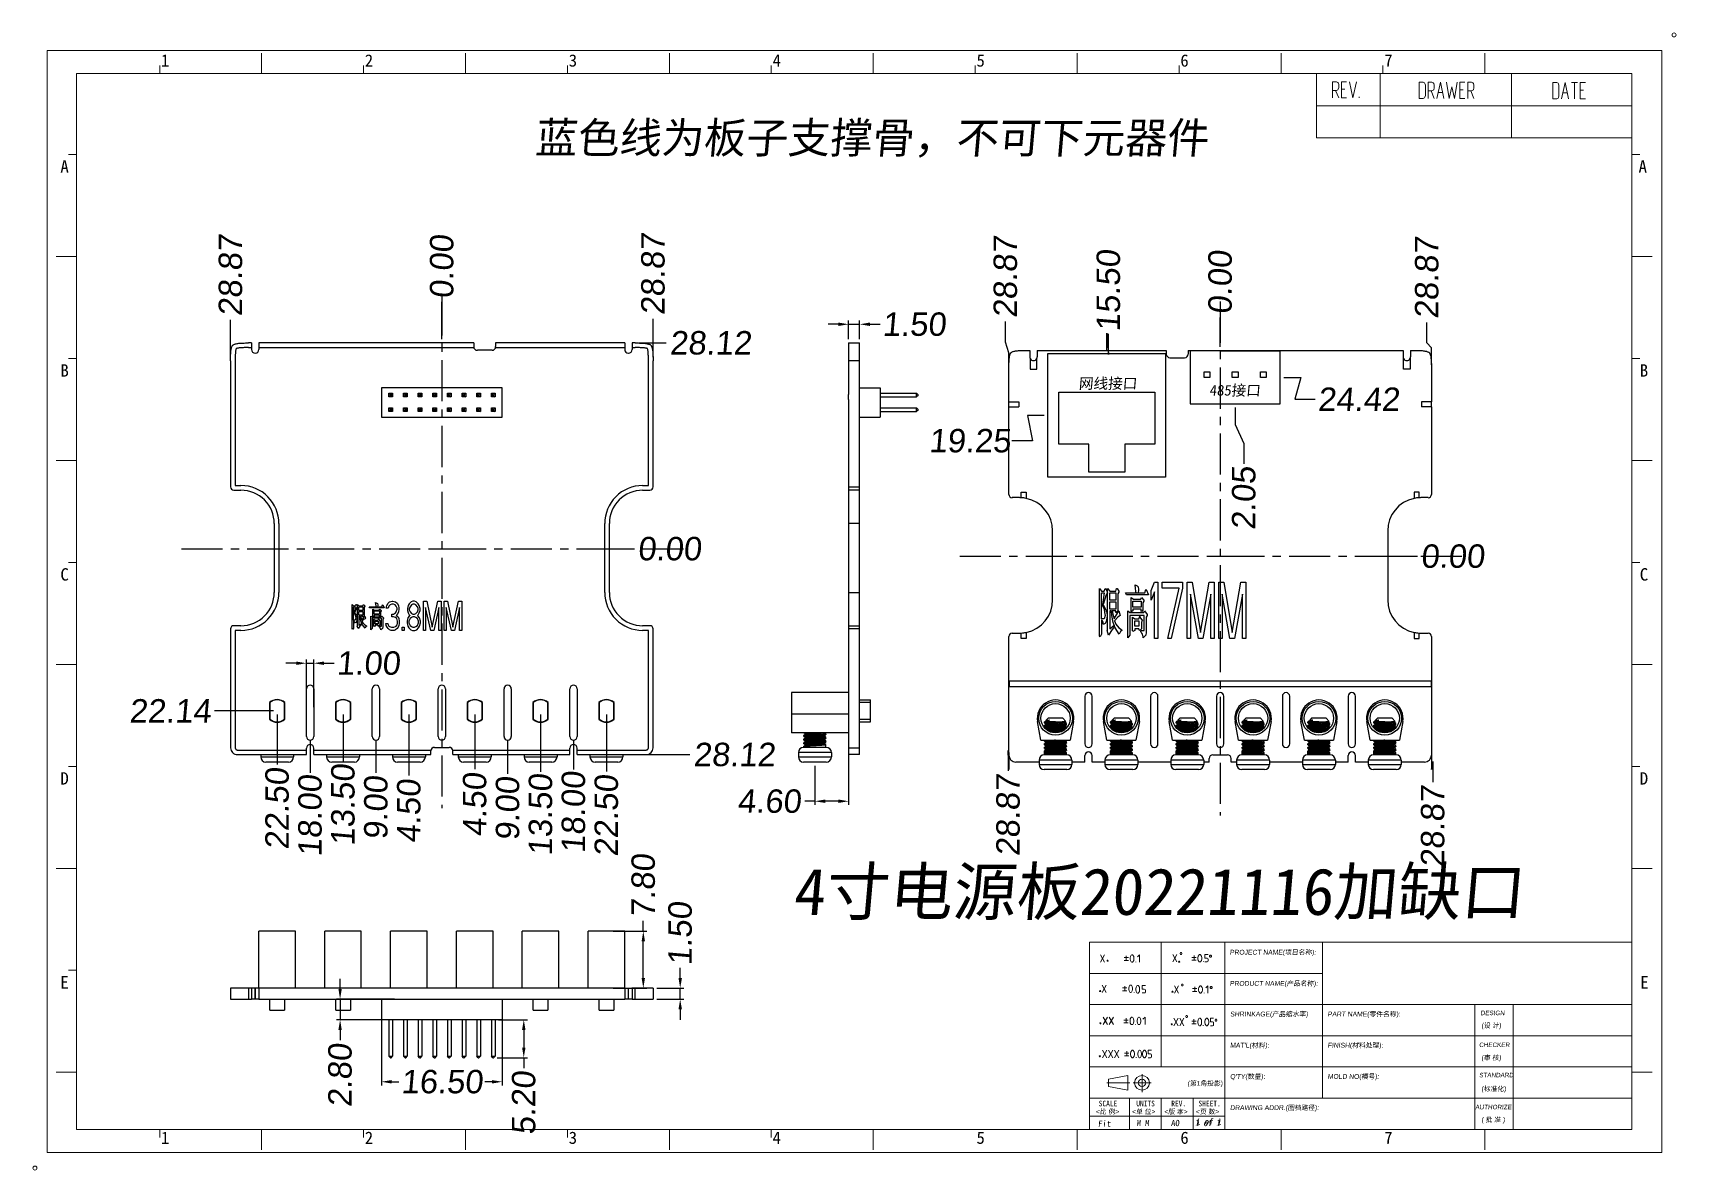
# Model space of a CAD drawing. Extents: x -144 to 4730, y -3845 to 502.
# Drawn here: x 939.2 to 1163.8, y -3283.6 to -3128.2 of the extents above; entities that cross this region are included whole.
import ezdxf

# ---------------------------------------------------------------- set-up
doc = ezdxf.new("R2010")
doc.units = 0
doc.header["$LTSCALE"] = 15
doc.header["$MEASUREMENT"] = 0
doc.linetypes.add('CENTER', pattern=[0.6, 0.375, -0.075, 0.075, -0.075])
doc.layers.get('0').update_dxf_attribs({"linetype": 'CONTINUOUS'})
doc.layers.get('Defpoints').update_dxf_attribs({"linetype": 'CONTINUOUS'})
doc.layers.add('ce', color=1, linetype='CENTER', lineweight=5)
doc.layers.add('轮廊线', color=7, linetype='CONTINUOUS', lineweight=13)
doc.layers.add('Grid', color=7, linetype='CONTINUOUS')
doc.styles.get("Standard").update_dxf_attribs({"font": 'txt', "width": 0.8})
doc.styles.add('文字', font='宋体.ttf', dxfattribs={"oblique": 5})
doc.styles.add('标准', font='arial.ttf', dxfattribs={"oblique": 5})
doc.dimstyles.new('MSTD', dxfattribs={"dimtxt": 3.2, "dimasz": 1.4, "dimexe": 0.5, "dimexo": 0.5, "dimgap": 0.5, "dimtad": 0, "dimzin": 1, "dimdsep": 46, "dimtxsty": '标准', "dimcen": 0, "dimclrd": 5, "dimclre": 5, "dimclrt": 3, "dimadec": 1, "dimazin": 2, "dimtfac": 0.5, "dimtmove": 0, "dimatfit": 3, "dimfxl": 0, "dimlwd": -1, "dimarcsym": 0})

msp = doc.modelspace()

# ---------------------------------------------------------------- texts
at = {"style": '文字', "oblique": 5}
for s, p in [('Fit', (1084.797, -3277.669)), ('M M', (1090.057, -3277.586)), ('AO', (1094.771, -3277.586)), ('1 of 1', (1098.071, -3277.586))]:
    msp.add_text(s, height=0.8526, dxfattribs=at).set_placement(p)
at = {"color": 1, "insert": (1007.812, -3140.449), "char_height": 4.2189, "attachment_point": 1, "style": '标准'}
msp.add_mtext('{\\fSimSun|b0|i0|c134|p2;蓝色线为板子支撑骨，不可下元器件}', dxfattribs=at)
at = {"attachment_point": 1, "style": '标准'}
for s, insert, char_height in [('{\\fSimSun|b0|i0|c134|p2;网线接口}', (1082.152, -3175.382), 1.46234), ('{\\fSimSun|b0|i0|c134|p2;485接口}', (1100.032, -3176.316), 1.46234), ('{\\fSimSun|b0|i0|c134|p2;4寸电源板20221116加缺口}', (1043.09, -3242.351), 6.37424)]:
    msp.add_mtext(s, dxfattribs=dict(at, insert=insert, char_height=char_height))
at = {"layer": '轮廊线', "color": 3, "style": '标准', "oblique": 5}
for s, height, p in [('PROJECT NAME(项目名称):', 0.65937, (1102.825, -3254.15)), ('PRODUCT NAME(产品名称):', 0.65937, (1102.825, -3258.412)), ('SHRINKAGE(产品缩水率)', 0.65937, (1102.872, -3262.598)), ('PART NAME(零件名称):', 0.65937, (1116.202, -3262.598)), ('(设 计)', 0.6594, (1137.211, -3264.156)), ("MAT'L(材料):", 0.6594, (1102.865, -3266.861)), ('FINISH(材料处理):', 0.65937, (1116.202, -3266.861)), ('(审 核)', 0.6594, (1137.202, -3268.544)), ('(第1角投影)', 0.6594, (1097.04, -3272.059)), ("Q'TY(数量):", 0.6594, (1102.865, -3271.123)), ('MOLD NO(模号):', 0.65937, (1116.202, -3271.123)), ('(标准化)', 0.6594, (1137.202, -3272.806)), ('<比 例>', 0.6594, (1084.503, -3275.926)), ('<单 位>', 0.6594, (1089.446, -3275.926)), ('<版 本>', 0.6594, (1093.85, -3275.926)), ('<页 数>', 0.6594, (1098.164, -3275.926)), ('DRAWING ADDR.(图档路径):', 0.65937, (1102.865, -3275.386)), ('( 批 准 )', 0.6594, (1137.213, -3277.026))]:
    msp.add_text(s, height=height, dxfattribs=at).set_placement(p)
at = {"layer": '轮廊线', "color": 3, "lineweight": 9, "ltscale": 0.5, "style": '标准', "oblique": 5}
for s, p in [('DESIGN', (1137.098, -3262.424)), ('CHECKER', (1136.896, -3266.781)), ('STANDARD', (1136.896, -3270.91)), ('AUTHORIZE', (1136.378, -3275.284))]:
    msp.add_text(s, height=0.6142, dxfattribs=at).set_placement(p)
at = {"layer": '轮廊线', "color": 3, "lineweight": 9, "ltscale": 0.5, "width": 0.8}
for s, p in [('SCALE', (1084.908, -3274.879)), ('SCALE', (1084.908, -3274.879)), ('UNITS', (1090.044, -3274.879)), ('UNITS', (1090.044, -3274.879)), ('REV.', (1094.826, -3274.879)), ('REV.', (1094.826, -3274.879)), ('SHEET.', (1098.54, -3274.879)), ('SHEET.', (1098.54, -3274.879))]:
    msp.add_text(s, height=0.7769, dxfattribs=at).set_placement(p)
at = {"layer": '轮廊线', "ltscale": 0.5, "insert": (1098.209, -3276.52), "char_height": 1.06575, "width": 18.86842, "attachment_point": 1, "style": '文字'}
msp.add_mtext('{\\H0.8x;1 of 1}', dxfattribs=at)

# ---------------------------------------------------------------- blocks, each defined once
blk = doc.blocks.new('A4h')
at = {"layer": '轮廊线', "color": 7, "lineweight": 13}
for p, q in [((0, 175.72), (-257.52, 175.72)), ((-257.52, 175.72), (-257.52, 0)), ((0, 0), (0, 175.72)), ((-239.57, 172.01), (-239.57, 173.31)), ((-223.31, 172.01), (-223.31, 175.26)), ((-207.06, 172.01), (-207.06, 173.31)), ((-190.8, 172.01), (-190.8, 175.26)), ((-174.54, 172.01), (-174.54, 173.31)), ((-158.28, 172.01), (-158.28, 175.26)), ((-142.03, 172.01), (-142.03, 173.31)), ((-125.77, 172.01), (-125.77, 175.26)), ((-109.51, 172.01), (-109.51, 173.31)), ((-93.25, 172.01), (-93.25, 175.26)), ((-77, 172.01), (-77, 173.31)), ((-60.74, 172.01), (-60.74, 175.26)), ((-44.48, 172.01), (-44.48, 173.31)), ((-28.22, 172.01), (-28.22, 175.26)), ((-4.81, 172.01), (-252.81, 172.01)), ((-252.81, 172.01), (-252.81, 3.71)), ((-4.81, 3.71), (-4.81, 172.01)), ((-252.81, 159.12), (-254.11, 159.12)), ((-4.81, 159.12), (-3.51, 159.12)), ((-252.81, 142.86), (-256.06, 142.86)), ((-4.81, 142.86), (-1.56, 142.86)), ((-252.81, 126.61), (-254.11, 126.61)), ((-4.81, 126.61), (-3.51, 126.61)), ((-252.81, 110.35), (-256.06, 110.35)), ((-4.81, 110.35), (-1.56, 110.35)), ((-252.81, 94.09), (-254.11, 94.09)), ((-4.81, 94.09), (-3.51, 94.09)), ((-252.81, 77.83), (-256.06, 77.83)), ((-4.81, 77.83), (-1.56, 77.83)), ((-252.81, 61.58), (-254.11, 61.58)), ((-4.81, 61.58), (-3.51, 61.58)), ((-252.81, 45.32), (-256.06, 45.32)), ((-4.81, 45.32), (-1.56, 45.32)), ((-4.81, 37.06), (-4.81, 33.16)), ((-252.81, 29.06), (-254.11, 29.06)), ((-252.81, 12.8), (-256.06, 12.8)), ((-4.81, 12.8), (-1.56, 12.8)), ((-252.81, 3.71), (-4.81, 3.71)), ((-239.57, 3.71), (-239.57, 2.41)), ((-223.31, 3.71), (-223.31, 0.45)), ((-207.06, 3.71), (-207.06, 2.41)), ((-190.8, 3.71), (-190.8, 0.45)), ((-174.54, 3.71), (-174.54, 2.41)), ((-158.28, 3.71), (-158.28, 0.45)), ((-142.03, 3.71), (-142.03, 2.41)), ((-125.77, 3.71), (-125.77, 0.45)), ((-93.25, 3.71), (-93.25, 0.45)), ((-60.74, 3.71), (-60.74, 0.45)), ((-28.22, 3.71), (-28.22, 0.45)), ((0, 0), (-257.52, 0))]:
    blk.add_line(p, q, dxfattribs=at)
for centre in [(1.95, 178.18), (-259.47, -2.47)]:
    blk.add_circle(centre, 0.325, dxfattribs=at)
at = {"layer": '轮廊线', "color": 7}
for s, height, p in [('1', 1.95, (-239.36, 173.13)), ('2', 1.95, (-206.85, 173.13)), ('3', 1.95, (-174.33, 173.13)), ('4', 1.95, (-141.82, 173.13)), ('5', 1.95, (-109.3, 173.13)), ('6', 1.95, (-76.79, 173.13)), ('7', 1.95, (-44.27, 173.13)), ('A', 1.98, (-255.41, 156.22)), ('A', 1.98, (-3.72, 156.22)), ('B', 1.98, (-255.41, 123.7)), ('B', 1.98, (-3.53, 123.7)), ('C', 1.98, (-255.41, 91.19)), ('C', 1.98, (-3.53, 91.19)), ('D', 1.98, (-255.41, 58.67)), ('D', 1.98, (-3.53, 58.67)), ('E', 1.98, (-255.41, 26.16)), ('E', 1.98, (-3.44, 26.16)), ('1', 1.95, (-239.36, 1.4)), ('2', 1.95, (-206.85, 1.4)), ('3', 1.95, (-174.33, 1.4)), ('4', 1.95, (-141.82, 1.4)), ('5', 1.95, (-109.3, 1.4)), ('6', 1.95, (-76.79, 1.4)), ('7', 1.95, (-44.27, 1.4))]:
    blk.add_text(s, height=height, dxfattribs=at).set_placement(p)
blk = doc.blocks.new('RE')
at = {"layer": 'Grid', "color": 7, "linetype": 'Continuous', "lineweight": 18}
for p, q in [((-58.48, -11.89), (-58.48, 0)), ((-46.65, -11.89), (-46.65, 0)), ((-22.3, -11.89), (-22.3, 0)), ((-55.47, -4.51), (-55.47, -1.51)), ((-55.47, -1.51), (-54.75, -1.51)), ((-54.75, -1.51), (-54.5, -1.62)), ((-54.5, -3.01), (-54.75, -3.11)), ((-54.5, -1.62), (-54.42, -1.72)), ((-54.42, -2.9), (-54.5, -3.01)), ((-54.42, -1.72), (-54.34, -2.04)), ((-54.34, -2.58), (-54.42, -2.9)), ((-54.34, -2.04), (-54.34, -2.58)), ((-53.83, -4.51), (-53.83, -1.51)), ((-53.83, -1.51), (-52.87, -1.51)), ((-53.83, -2.9), (-53.19, -2.9)), ((-52.36, -1.51), (-51.72, -4.51)), ((-51.72, -4.51), (-51.07, -1.51)), ((-39.4, -1.59), (-39.4, -4.59)), ((-38.67, -1.59), (-39.4, -1.59)), ((-38.43, -1.7), (-38.67, -1.59)), ((-38.35, -1.8), (-38.43, -1.7)), ((-38.27, -2.12), (-38.35, -1.8)), ((-38.27, -4.05), (-38.27, -2.12)), ((-37.76, -4.59), (-37.76, -1.59)), ((-37.76, -1.59), (-37.04, -1.59)), ((-37.04, -1.59), (-36.8, -1.7)), ((-36.8, -1.7), (-36.72, -1.8)), ((-36.72, -2.98), (-36.8, -3.09)), ((-36.72, -1.8), (-36.64, -2.12)), ((-36.64, -2.66), (-36.72, -2.98)), ((-36.64, -2.12), (-36.64, -2.66)), ((-36.13, -4.59), (-35.48, -1.59)), ((-35.48, -1.59), (-34.84, -4.59)), ((-34.33, -1.59), (-33.85, -4.59)), ((-33.85, -4.59), (-33.37, -2.44)), ((-33.37, -2.44), (-32.89, -4.59)), ((-32.89, -4.59), (-32.4, -1.59)), ((-31.89, -4.59), (-31.89, -1.59)), ((-31.89, -1.59), (-30.93, -1.59)), ((-31.89, -2.98), (-31.25, -2.98)), ((-30.42, -4.59), (-30.42, -1.59)), ((-30.42, -1.59), (-29.69, -1.59)), ((-29.69, -1.59), (-29.45, -1.7)), ((-29.45, -1.7), (-29.37, -1.8)), ((-29.37, -2.98), (-29.45, -3.09)), ((-29.37, -1.8), (-29.29, -2.12)), ((-29.29, -2.66), (-29.37, -2.98)), ((-29.29, -2.12), (-29.29, -2.66)), ((-13.9, -1.66), (-14.62, -1.66)), ((-14.62, -1.66), (-14.62, -4.66)), ((-13.66, -1.77), (-13.9, -1.66)), ((-13.58, -1.88), (-13.66, -1.77)), ((-13.5, -2.2), (-13.58, -1.88)), ((-13.5, -4.13), (-13.5, -2.2)), ((-12.99, -4.66), (-12.35, -1.66)), ((-12.35, -1.66), (-11.7, -4.66)), ((-11.19, -1.66), (-10.07, -1.66)), ((-10.63, -1.66), (-10.63, -4.66)), ((-9.56, -1.66), (-8.59, -1.66)), ((-9.56, -4.66), (-9.56, -1.66)), ((0, -5.95), (-58.48, -5.95)), ((-54.75, -3.11), (-55.47, -3.11)), ((-54.91, -3.11), (-54.34, -4.51)), ((-53.83, -4.51), (-52.87, -4.51)), ((-50.56, -4.51), (-50.56, -4.29)), ((-39.4, -4.59), (-38.67, -4.59)), ((-38.67, -4.59), (-38.43, -4.48)), ((-38.43, -4.48), (-38.35, -4.37)), ((-38.35, -4.37), (-38.27, -4.05)), ((-37.04, -3.19), (-37.76, -3.19)), ((-37.2, -3.19), (-36.64, -4.59)), ((-36.8, -3.09), (-37.04, -3.19)), ((-35.89, -3.52), (-35.08, -3.52)), ((-31.89, -4.59), (-30.93, -4.59)), ((-29.69, -3.19), (-30.42, -3.19)), ((-29.86, -3.19), (-29.29, -4.59)), ((-29.45, -3.09), (-29.69, -3.19)), ((-14.62, -4.66), (-13.9, -4.66)), ((-13.9, -4.66), (-13.66, -4.55)), ((-13.66, -4.55), (-13.58, -4.45)), ((-13.58, -4.45), (-13.5, -4.13)), ((-12.75, -3.59), (-11.94, -3.59)), ((-9.56, -3.06), (-8.91, -3.06)), ((-9.56, -4.66), (-8.59, -4.66)), ((0, -11.89), (-58.48, -11.89))]:
    blk.add_line(p, q, dxfattribs=at)
blk = doc.blocks.new('*D8')
at = {"color": 5, "lineweight": -2}
blk.add_line((1016.67, -3198.71), (1021.45, -3198.71), dxfattribs=at)
at = {"layer": 'Defpoints', "color": 0}
for p in [(995.13, -3198.71), (1016.17, -3198.71), (1021.45, -3198.71)]:
    blk.add_point(p, dxfattribs=at)
at = {"color": 3, "insert": (1026.24, -3198.71), "char_height": 3.2, "attachment_point": 5, "style": '标准'}
blk.add_mtext('0.00', dxfattribs=at)
blk = doc.blocks.new('*D9')
at = {"color": 5, "lineweight": -2}
blk.add_line((995.13, -3170.09), (995.13, -3164.98), dxfattribs=at)
at = {"layer": 'Defpoints', "color": 0}
for p in [(995.13, -3164.98), (995.13, -3170.59), (995.13, -3198.71)]:
    blk.add_point(p, dxfattribs=at)
at = {"color": 3, "insert": (995.13, -3160.19), "char_height": 3.2, "attachment_point": 5, "rotation": 90, "style": '标准'}
blk.add_mtext('0.00', dxfattribs=at)
blk = doc.blocks.new('*D10')
at = {"color": 5, "lineweight": -2}
blk.add_line((1022.05, -3170.59), (1025.79, -3170.59), dxfattribs=at)
at = {"layer": 'Defpoints', "color": 0}
for p in [(1021.55, -3170.59), (1025.79, -3170.59), (995.13, -3198.71)]:
    blk.add_point(p, dxfattribs=at)
at = {"color": 3, "insert": (1031.85, -3170.59), "char_height": 3.2, "attachment_point": 5, "style": '标准'}
blk.add_mtext('28.12', dxfattribs=at)
blk = doc.blocks.new('*D11')
at = {"color": 5, "lineweight": -2}
blk.add_line((1022.05, -3226.83), (1029.03, -3226.83), dxfattribs=at)
at = {"layer": 'Defpoints', "color": 0}
for p in [(995.13, -3198.71), (1021.55, -3226.83), (1029.03, -3226.83)]:
    blk.add_point(p, dxfattribs=at)
at = {"color": 3, "insert": (1035.09, -3226.83), "char_height": 3.2, "attachment_point": 5, "style": '标准'}
blk.add_mtext('28.12', dxfattribs=at)
blk = doc.blocks.new('*D12')
at = {"color": 5, "lineweight": -2}
blk.add_line((1024, -3172.54), (1024, -3167.28), dxfattribs=at)
at = {"layer": 'Defpoints', "color": 0}
for p in [(1024, -3167.28), (1024, -3173.04), (995.13, -3198.71)]:
    blk.add_point(p, dxfattribs=at)
at = {"color": 3, "insert": (1024, -3161.21), "char_height": 3.2, "attachment_point": 5, "rotation": 90, "style": '标准'}
blk.add_mtext('28.87', dxfattribs=at)
blk = doc.blocks.new('*D13')
at = {"color": 5, "lineweight": -2}
blk.add_line((966.26, -3172.54), (966.26, -3167.45), dxfattribs=at)
at = {"layer": 'Defpoints', "color": 0}
for p in [(966.26, -3167.45), (966.26, -3173.04), (995.13, -3198.71)]:
    blk.add_point(p, dxfattribs=at)
at = {"color": 3, "insert": (966.26, -3161.38), "char_height": 3.2, "attachment_point": 5, "rotation": 90, "style": '标准'}
blk.add_mtext('28.87', dxfattribs=at)
blk = doc.blocks.new('*D14')
at = {"color": 5, "lineweight": -2}
blk.add_line((990.63, -3221.36), (990.63, -3229.7), dxfattribs=at)
at = {"layer": 'Defpoints', "color": 0}
for p in [(995.13, -3198.71), (990.63, -3220.86), (990.63, -3229.7)]:
    blk.add_point(p, dxfattribs=at)
at = {"color": 3, "insert": (990.63, -3234.56), "char_height": 3.2, "attachment_point": 5, "rotation": 90, "style": '标准'}
blk.add_mtext('4.50', dxfattribs=at)
blk = doc.blocks.new('*D15')
at = {"color": 5, "lineweight": -2}
blk.add_line((981.63, -3221.35), (981.63, -3227.85), dxfattribs=at)
at = {"layer": 'Defpoints', "color": 0}
for p in [(995.13, -3198.71), (981.63, -3220.85), (981.63, -3227.85)]:
    blk.add_point(p, dxfattribs=at)
at = {"color": 3, "insert": (981.63, -3233.73), "char_height": 3.2, "attachment_point": 5, "rotation": 90, "style": '标准'}
blk.add_mtext('13.50', dxfattribs=at)
blk = doc.blocks.new('*D16')
at = {"color": 5, "lineweight": -2}
blk.add_line((972.63, -3221.35), (972.63, -3228.16), dxfattribs=at)
at = {"layer": 'Defpoints', "color": 0}
for p in [(995.13, -3198.71), (972.63, -3220.85), (972.63, -3228.16)]:
    blk.add_point(p, dxfattribs=at)
at = {"color": 3, "insert": (972.63, -3234.23), "char_height": 3.2, "attachment_point": 5, "rotation": 90, "style": '标准'}
blk.add_mtext('22.50', dxfattribs=at)
blk = doc.blocks.new('*D17')
at = {"color": 5, "lineweight": -2}
blk.add_line((999.63, -3221.36), (999.63, -3228.81), dxfattribs=at)
at = {"layer": 'Defpoints', "color": 0}
for p in [(995.13, -3198.71), (999.63, -3220.86), (999.63, -3228.81)]:
    blk.add_point(p, dxfattribs=at)
at = {"color": 3, "insert": (999.63, -3233.67), "char_height": 3.2, "attachment_point": 5, "rotation": 90, "style": '标准'}
blk.add_mtext('4.50', dxfattribs=at)
blk = doc.blocks.new('*D18')
at = {"color": 5, "lineweight": -2}
blk.add_line((1008.63, -3221.36), (1008.63, -3229.18), dxfattribs=at)
at = {"layer": 'Defpoints', "color": 0}
for p in [(995.13, -3198.71), (1008.63, -3220.86), (1008.63, -3229.18)]:
    blk.add_point(p, dxfattribs=at)
at = {"color": 3, "insert": (1008.63, -3235.07), "char_height": 3.2, "attachment_point": 5, "rotation": 90, "style": '标准'}
blk.add_mtext('13.50', dxfattribs=at)
blk = doc.blocks.new('*D19')
at = {"color": 5, "lineweight": -2}
blk.add_line((1017.63, -3221.36), (1017.63, -3229.14), dxfattribs=at)
at = {"layer": 'Defpoints', "color": 0}
for p in [(995.13, -3198.71), (1017.63, -3220.86), (1017.63, -3229.14)]:
    blk.add_point(p, dxfattribs=at)
at = {"color": 3, "insert": (1017.63, -3235.2), "char_height": 3.2, "attachment_point": 5, "rotation": 90, "style": '标准'}
blk.add_mtext('22.50', dxfattribs=at)
blk = doc.blocks.new('*D20')
at = {"color": 5, "lineweight": -2}
blk.add_line((972.13, -3220.85), (964.05, -3220.85), dxfattribs=at)
at = {"layer": 'Defpoints', "color": 0}
for p in [(995.13, -3198.71), (964.05, -3220.85), (972.63, -3220.85)]:
    blk.add_point(p, dxfattribs=at)
at = {"color": 3, "insert": (957.99, -3220.85), "char_height": 3.2, "attachment_point": 5, "style": '标准'}
blk.add_mtext('22.14', dxfattribs=at)
blk = doc.blocks.new('*D21')
at = {"color": 5}
for p, q in [((975.23, -3214.34), (973.83, -3214.34)), ((976.63, -3214.34), (977.63, -3214.34)), ((979.03, -3214.34), (980.43, -3214.34))]:
    blk.add_line(p, q, dxfattribs=at)
at = {"color": 5, "lineweight": -2}
for p, q in [((976.63, -3220.35), (976.63, -3213.84)), ((977.63, -3220.35), (977.63, -3213.84))]:
    blk.add_line(p, q, dxfattribs=at)
at = {"color": 5}
for points in [[(975.23, -3214.11), (975.23, -3214.58), (976.63, -3214.34)], [(979.03, -3214.11), (979.03, -3214.58), (977.63, -3214.34)]]:
    blk.add_solid(points, dxfattribs=at)
at = {"layer": 'Defpoints', "color": 0}
for p in [(977.63, -3214.34), (976.63, -3220.85), (977.63, -3220.85)]:
    blk.add_point(p, dxfattribs=at)
at = {"color": 3, "insert": (985.07, -3214.34), "char_height": 3.2, "attachment_point": 5, "style": '标准'}
blk.add_mtext('1.00', dxfattribs=at)
blk = doc.blocks.new('*D22')
at = {"color": 5, "lineweight": -2}
blk.add_line((986.13, -3224.85), (986.13, -3229.31), dxfattribs=at)
at = {"layer": 'Defpoints', "color": 0}
for p in [(995.13, -3198.71), (986.13, -3224.35), (986.13, -3229.31)]:
    blk.add_point(p, dxfattribs=at)
at = {"color": 3, "insert": (986.13, -3234.1), "char_height": 3.2, "attachment_point": 5, "rotation": 90, "style": '标准'}
blk.add_mtext('9.00', dxfattribs=at)
blk = doc.blocks.new('*D23')
at = {"color": 5, "lineweight": -2}
blk.add_line((977.13, -3224.85), (977.13, -3229.31), dxfattribs=at)
at = {"layer": 'Defpoints', "color": 0}
for p in [(995.13, -3198.71), (977.13, -3224.35), (977.13, -3229.31)]:
    blk.add_point(p, dxfattribs=at)
at = {"color": 3, "insert": (977.13, -3235.2), "char_height": 3.2, "attachment_point": 5, "rotation": 90, "style": '标准'}
blk.add_mtext('18.00', dxfattribs=at)
blk = doc.blocks.new('*D24')
at = {"color": 5, "lineweight": -2}
blk.add_line((1004.13, -3224.85), (1004.13, -3229.43), dxfattribs=at)
at = {"layer": 'Defpoints', "color": 0}
for p in [(995.13, -3198.71), (1004.13, -3224.35), (1004.13, -3229.43)]:
    blk.add_point(p, dxfattribs=at)
at = {"color": 3, "insert": (1004.13, -3234.22), "char_height": 3.2, "attachment_point": 5, "rotation": 90, "style": '标准'}
blk.add_mtext('9.00', dxfattribs=at)
blk = doc.blocks.new('*D25')
at = {"color": 5, "lineweight": -2}
blk.add_line((1013.13, -3224.85), (1013.13, -3228.85), dxfattribs=at)
at = {"layer": 'Defpoints', "color": 0}
for p in [(995.13, -3198.71), (1013.13, -3224.35), (1013.13, -3228.85)]:
    blk.add_point(p, dxfattribs=at)
at = {"color": 3, "insert": (1013.13, -3234.73), "char_height": 3.2, "attachment_point": 5, "rotation": 90, "style": '标准'}
blk.add_mtext('18.00', dxfattribs=at)
blk = doc.blocks.new('*D26')
at = {"color": 5}
for p, q in [((1027.71, -3257.34), (1027.71, -3255.94)), ((1027.71, -3260.24), (1027.71, -3258.74)), ((1027.71, -3261.64), (1027.71, -3263.04))]:
    blk.add_line(p, q, dxfattribs=at)
at = {"color": 5, "lineweight": -2}
for p, q in [((1024.5, -3258.74), (1028.21, -3258.74)), ((1024.5, -3260.24), (1028.21, -3260.24))]:
    blk.add_line(p, q, dxfattribs=at)
at = {"color": 5}
for points in [[(1027.48, -3257.34), (1027.95, -3257.34), (1027.71, -3258.74)], [(1027.48, -3261.64), (1027.95, -3261.64), (1027.71, -3260.24)]]:
    blk.add_solid(points, dxfattribs=at)
at = {"layer": 'Defpoints', "color": 0}
for p in [(1024, -3258.74), (1024, -3260.24), (1027.71, -3258.74)]:
    blk.add_point(p, dxfattribs=at)
at = {"color": 3, "insert": (1027.71, -3251.3), "char_height": 3.2, "attachment_point": 5, "rotation": 90, "style": '标准'}
blk.add_mtext('1.50', dxfattribs=at)
blk = doc.blocks.new('*D27')
at = {"color": 5}
for p, q in [((1022.67, -3250.94), (1022.67, -3249.54)), ((1022.67, -3257.34), (1022.67, -3252.34))]:
    blk.add_line(p, q, dxfattribs=at)
at = {"color": 5, "lineweight": -2}
for p, q in [((1018.57, -3250.94), (1023.17, -3250.94)), ((1018.57, -3258.74), (1023.17, -3258.74))]:
    blk.add_line(p, q, dxfattribs=at)
at = {"color": 5}
for points in [[(1022.44, -3252.34), (1022.9, -3252.34), (1022.67, -3250.94)], [(1022.44, -3257.34), (1022.9, -3257.34), (1022.67, -3258.74)]]:
    blk.add_solid(points, dxfattribs=at)
at = {"layer": 'Defpoints', "color": 0}
for p in [(1018.07, -3250.94), (1022.67, -3250.94), (1018.07, -3258.74)]:
    blk.add_point(p, dxfattribs=at)
at = {"color": 3, "insert": (1022.67, -3244.76), "char_height": 3.2, "attachment_point": 5, "rotation": 90, "style": '标准'}
blk.add_mtext('7.80', dxfattribs=at)
blk = doc.blocks.new('*D28')
at = {"color": 5}
for p, q in [((981.23, -3258.84), (981.23, -3257.44)), ((981.23, -3260.24), (981.23, -3263.04)), ((981.23, -3264.44), (981.23, -3265.84))]:
    blk.add_line(p, q, dxfattribs=at)
at = {"color": 5, "lineweight": -2}
for p, q in [((988.66, -3260.24), (980.73, -3260.24)), ((988.66, -3263.04), (980.73, -3263.04))]:
    blk.add_line(p, q, dxfattribs=at)
at = {"color": 5}
for points in [[(981, -3258.84), (981.46, -3258.84), (981.23, -3260.24)], [(981, -3264.44), (981.46, -3264.44), (981.23, -3263.04)]]:
    blk.add_solid(points, dxfattribs=at)
at = {"layer": 'Defpoints', "color": 0}
for p in [(989.16, -3260.24), (981.23, -3263.04), (989.16, -3263.04)]:
    blk.add_point(p, dxfattribs=at)
at = {"color": 3, "insert": (981.23, -3270.66), "char_height": 3.2, "attachment_point": 5, "rotation": 90, "style": '标准'}
blk.add_mtext('2.80', dxfattribs=at)
blk = doc.blocks.new('*D29')
at = {"color": 5, "lineweight": -2}
for p, q in [((986.88, -3262.84), (986.88, -3272.02)), ((1003.38, -3262.84), (1003.38, -3272.02))]:
    blk.add_line(p, q, dxfattribs=at)
at = {"color": 5}
for p, q in [((988.28, -3271.52), (989.24, -3271.52)), ((1001.98, -3271.52), (1001.02, -3271.52))]:
    blk.add_line(p, q, dxfattribs=at)
for points in [[(988.28, -3271.29), (988.28, -3271.76), (986.88, -3271.52)], [(1001.98, -3271.29), (1001.98, -3271.76), (1003.38, -3271.52)]]:
    blk.add_solid(points, dxfattribs=at)
at = {"layer": 'Defpoints', "color": 0}
for p in [(986.88, -3262.34), (1003.38, -3262.34), (1003.38, -3271.52)]:
    blk.add_point(p, dxfattribs=at)
at = {"color": 3, "insert": (995.13, -3271.52), "char_height": 3.2, "attachment_point": 5, "style": '标准'}
blk.add_mtext('16.50', dxfattribs=at)
blk = doc.blocks.new('*D30')
at = {"color": 5, "lineweight": -2}
for p, q in [((1002.9, -3263.04), (1006.83, -3263.04)), ((1002.7, -3268.24), (1006.83, -3268.24))]:
    blk.add_line(p, q, dxfattribs=at)
at = {"color": 5}
for p, q in [((1006.33, -3264.44), (1006.33, -3266.84)), ((1006.33, -3268.24), (1006.33, -3269.64))]:
    blk.add_line(p, q, dxfattribs=at)
for points in [[(1006.1, -3264.44), (1006.57, -3264.44), (1006.33, -3263.04)], [(1006.1, -3266.84), (1006.57, -3266.84), (1006.33, -3268.24)]]:
    blk.add_solid(points, dxfattribs=at)
at = {"layer": 'Defpoints', "color": 0}
for p in [(1002.4, -3263.04), (1002.2, -3268.24), (1006.33, -3268.24)]:
    blk.add_point(p, dxfattribs=at)
at = {"color": 3, "insert": (1006.33, -3274.43), "char_height": 3.2, "attachment_point": 5, "rotation": 90, "style": '标准'}
blk.add_mtext('5.20', dxfattribs=at)
blk = doc.blocks.new('*D31')
at = {"color": 5, "lineweight": -2}
for p, q in [((1050.73, -3225.87), (1050.73, -3233.7)), ((1046.13, -3228.35), (1046.13, -3233.7))]:
    blk.add_line(p, q, dxfattribs=at)
at = {"color": 5}
for p, q in [((1046.13, -3233.2), (1044.73, -3233.2)), ((1049.33, -3233.2), (1047.53, -3233.2))]:
    blk.add_line(p, q, dxfattribs=at)
for points in [[(1047.53, -3232.96), (1047.53, -3233.43), (1046.13, -3233.2)], [(1049.33, -3232.96), (1049.33, -3233.43), (1050.73, -3233.2)]]:
    blk.add_solid(points, dxfattribs=at)
at = {"layer": 'Defpoints', "color": 0}
for p in [(1050.73, -3225.37), (1046.13, -3227.85), (1046.13, -3233.2)]:
    blk.add_point(p, dxfattribs=at)
at = {"color": 3, "insert": (1039.87, -3233.2), "char_height": 3.2, "attachment_point": 5, "style": '标准'}
blk.add_mtext('4.60', dxfattribs=at)
blk = doc.blocks.new('*D32')
at = {"color": 5}
for p, q in [((1049.33, -3168.04), (1047.93, -3168.04)), ((1050.73, -3168.04), (1052.23, -3168.04)), ((1053.63, -3168.04), (1055.03, -3168.04))]:
    blk.add_line(p, q, dxfattribs=at)
at = {"color": 5, "lineweight": -2}
for p, q in [((1050.73, -3170.09), (1050.73, -3167.54)), ((1052.23, -3170.09), (1052.23, -3167.54))]:
    blk.add_line(p, q, dxfattribs=at)
at = {"color": 5}
for points in [[(1049.33, -3167.8), (1049.33, -3168.27), (1050.73, -3168.04)], [(1053.63, -3167.8), (1053.63, -3168.27), (1052.23, -3168.04)]]:
    blk.add_solid(points, dxfattribs=at)
at = {"layer": 'Defpoints', "color": 0}
for p in [(1052.23, -3168.04), (1050.73, -3170.59), (1052.23, -3170.59)]:
    blk.add_point(p, dxfattribs=at)
at = {"color": 3, "insert": (1059.67, -3168.04), "char_height": 3.2, "attachment_point": 5, "style": '标准'}
blk.add_mtext('1.50', dxfattribs=at)
blk = doc.blocks.new('*D33')
at = {"color": 5, "lineweight": -2}
blk.add_line((1124.9, -3199.73), (1128.48, -3199.73), dxfattribs=at)
at = {"layer": 'Defpoints', "color": 0}
for p in [(1101.51, -3199.73), (1124.4, -3199.73), (1128.48, -3199.73)]:
    blk.add_point(p, dxfattribs=at)
at = {"color": 3, "insert": (1133.27, -3199.73), "char_height": 3.2, "attachment_point": 5, "style": '标准'}
blk.add_mtext('0.00', dxfattribs=at)
blk = doc.blocks.new('*D34')
at = {"color": 5, "lineweight": -2}
for p, q in [((1101.51, -3169.92), (1101.51, -3167.12)), ((1101.51, -3171.11), (1101.51, -3168.81)), ((1101.51, -3168.81), (1101.51, -3169.92))]:
    blk.add_line(p, q, dxfattribs=at)
at = {"layer": 'Defpoints', "color": 0}
for p in [(1101.51, -3167.12), (1101.51, -3171.61), (1101.51, -3199.73)]:
    blk.add_point(p, dxfattribs=at)
at = {"color": 3, "insert": (1101.51, -3162.32), "char_height": 3.2, "attachment_point": 5, "rotation": 90, "style": '标准'}
blk.add_mtext('0.00', dxfattribs=at)
blk = doc.blocks.new('*D35')
at = {"color": 5, "lineweight": -2}
for p, q in [((1072.16, -3170.46), (1072.16, -3167.66)), ((1072.64, -3171.96), (1072.16, -3170.46)), ((1072.64, -3174.26), (1072.64, -3171.96))]:
    blk.add_line(p, q, dxfattribs=at)
at = {"layer": 'Defpoints', "color": 0}
for p in [(1072.16, -3167.66), (1072.64, -3174.76), (1101.51, -3199.73)]:
    blk.add_point(p, dxfattribs=at)
at = {"color": 3, "insert": (1072.16, -3161.59), "char_height": 3.2, "attachment_point": 5, "rotation": 90, "style": '标准'}
blk.add_mtext('28.87', dxfattribs=at)
blk = doc.blocks.new('*D36')
at = {"color": 5, "lineweight": -2}
for p, q in [((1129.75, -3170.59), (1129.75, -3167.79)), ((1130.38, -3171.26), (1129.75, -3170.59)), ((1130.38, -3173.56), (1130.38, -3171.26))]:
    blk.add_line(p, q, dxfattribs=at)
at = {"layer": 'Defpoints', "color": 0}
for p in [(1129.75, -3167.79), (1130.38, -3174.06), (1101.51, -3199.73)]:
    blk.add_point(p, dxfattribs=at)
at = {"color": 3, "insert": (1129.75, -3161.72), "char_height": 3.2, "attachment_point": 5, "rotation": 90, "style": '标准'}
blk.add_mtext('28.87', dxfattribs=at)
blk = doc.blocks.new('*D37')
at = {"color": 5, "lineweight": -2}
for p, q in [((1130.38, -3226.54), (1130.38, -3228.84)), ((1130.38, -3228.84), (1130.56, -3227.79)), ((1130.56, -3227.79), (1130.56, -3230.59))]:
    blk.add_line(p, q, dxfattribs=at)
at = {"layer": 'Defpoints', "color": 0}
for p in [(1101.51, -3199.73), (1130.38, -3226.04), (1130.56, -3230.59)]:
    blk.add_point(p, dxfattribs=at)
at = {"color": 3, "insert": (1130.56, -3236.67), "char_height": 3.2, "attachment_point": 5, "rotation": 90, "style": '标准'}
blk.add_mtext('28.87', dxfattribs=at)
blk = doc.blocks.new('*D38')
at = {"color": 5, "lineweight": -2}
for p, q in [((1072.64, -3228.84), (1072.53, -3226.26)), ((1072.53, -3226.26), (1072.53, -3229.06)), ((1072.64, -3226.54), (1072.64, -3228.84))]:
    blk.add_line(p, q, dxfattribs=at)
at = {"layer": 'Defpoints', "color": 0}
for p in [(1101.51, -3199.73), (1072.64, -3226.04), (1072.53, -3229.06)]:
    blk.add_point(p, dxfattribs=at)
at = {"color": 3, "insert": (1072.53, -3235.13), "char_height": 3.2, "attachment_point": 5, "rotation": 90, "style": '标准'}
blk.add_mtext('28.87', dxfattribs=at)
blk = doc.blocks.new('*D42')
at = {"color": 5, "lineweight": -2}
for p, q in [((1086.01, -3171.53), (1086.01, -3169.23)), ((1086.01, -3169.23), (1086.24, -3172.16)), ((1086.24, -3172.16), (1086.24, -3169.36))]:
    blk.add_line(p, q, dxfattribs=at)
at = {"layer": 'Defpoints', "color": 0}
for p in [(1086.24, -3169.36), (1086.01, -3172.03), (1101.51, -3199.73)]:
    blk.add_point(p, dxfattribs=at)
at = {"color": 3, "insert": (1086.24, -3163.47), "char_height": 3.2, "attachment_point": 5, "rotation": 90, "style": '标准'}
blk.add_mtext('15.50', dxfattribs=at)
blk = doc.blocks.new('*D395')
at = {"color": 5, "lineweight": -2}
for p, q in [((1077.46, -3180.48), (1075.16, -3180.48)), ((1075.16, -3180.48), (1075.84, -3183.96)), ((1075.84, -3183.96), (1073.04, -3183.96))]:
    blk.add_line(p, q, dxfattribs=at)
at = {"layer": 'Defpoints', "color": 0, "lineweight": -3}
for p in [(1077.96, -3180.48), (1073.04, -3183.96), (1101.51, -3199.73)]:
    blk.add_point(p, dxfattribs=at)
at = {"color": 3, "lineweight": -2, "insert": (1067.28, -3183.96), "char_height": 3.2, "attachment_point": 5, "style": '标准'}
blk.add_mtext('19.25', dxfattribs=at)
blk = doc.blocks.new('*D396')
at = {"color": 5, "lineweight": -2}
for p, q in [((1103.56, -3179.41), (1103.56, -3181.71)), ((1103.56, -3181.71), (1104.74, -3184.32)), ((1104.74, -3184.32), (1104.74, -3187.12))]:
    blk.add_line(p, q, dxfattribs=at)
at = {"layer": 'Defpoints', "color": 0, "lineweight": -3}
for p in [(1103.56, -3178.91), (1104.74, -3187.12), (1101.51, -3199.73)]:
    blk.add_point(p, dxfattribs=at)
at = {"color": 3, "lineweight": -2, "insert": (1104.74, -3191.81), "char_height": 3.2, "attachment_point": 5, "rotation": 90, "style": '标准'}
blk.add_mtext('2.05', dxfattribs=at)
blk = doc.blocks.new('*D397')
at = {"color": 5, "lineweight": -2}
for p, q in [((1110.21, -3175.31), (1112.51, -3175.31)), ((1112.51, -3175.31), (1111.71, -3178.28)), ((1111.71, -3178.28), (1114.51, -3178.28))]:
    blk.add_line(p, q, dxfattribs=at)
at = {"layer": 'Defpoints', "color": 0, "lineweight": -3}
for p in [(1109.71, -3175.31), (1114.51, -3178.28), (1101.51, -3199.73)]:
    blk.add_point(p, dxfattribs=at)
at = {"color": 3, "lineweight": -2, "insert": (1120.42, -3178.28), "char_height": 3.2, "attachment_point": 5, "style": '标准'}
blk.add_mtext('24.42', dxfattribs=at)

# ---------------------------------------------------------------- dimensions: what is measured, and where the dimension line sits
for feature_location, offset, dtype, origin, picture, middle in [((966.261, -3173.042), (0, 5.595), 1, (995.13, -3198.713), '*D13', (966.261, -3161.376)), ((995.130281783, -3170.593357391), (0, 5.614329201), 1, (995.130281783, -3198.713233236), '*D9', (995.130281783, -3160.18547236)), ((1024, -3173.042), (0, 5.765), 1, (995.13, -3198.713), '*D12', (1024, -3161.206)), ((1072.636, -3174.76), (-0.479, 7.095), 1, (1101.506, -3199.728), '*D35', (1072.157, -3161.593)), ((1130.376, -3174.057), (-0.622, 6.269), 1, (1101.506, -3199.728), '*D36', (1129.753, -3161.717)), ((1086.006, -3172.028), (0.237, 2.668), 1, (1101.506, -3199.728), '*D42', (1086.243, -3163.473)), ((1101.50606, -3171.60807), (-0.00001, 4.49074), 1, (1101.50605, -3199.72794), '*D34', (1101.50605, -3162.32377)), ((1021.551, -3170.593), (4.243, 0), 0, (995.13, -3198.713), '*D10', (1031.849, -3170.593)), ((1109.706, -3175.308), (4.804, -2.97), 0, (1101.506, -3199.728), '*D397', (1120.42, -3178.278)), ((1103.556, -3178.908), (1.185, -8.211), 1, (1101.506, -3199.728), '*D396', (1104.742, -3191.814)), ((1077.956, -3180.478), (-4.913, -3.484), 0, (1101.506, -3199.728), '*D395', (1067.283, -3183.962)), ((1016.171858266, -3198.713233236), (5.278653961, 0), 0, (995.130281783, -3198.713233236), '*D8', (1026.244068057, -3198.713233236)), ((1124.4026, -3199.728), (4.073, 0), 0, (1101.5061, -3199.7279), '*D33', (1133.2691, -3199.728)), ((972.631, -3220.849), (-8.585, 0), 0, (995.13, -3198.713), '*D20', (957.985, -3220.849)), ((972.631, -3220.849), (0, -7.314), 1, (995.13, -3198.713), '*D16', (972.631, -3234.227)), ((977.13, -3224.349), (0, -4.963), 1, (995.13, -3198.713), '*D23', (977.13, -3235.198)), ((981.631, -3220.849), (0, -7), 1, (995.13, -3198.713), '*D15', (981.631, -3233.735)), ((986.13, -3224.349), (0, -4.963), 1, (995.13, -3198.713), '*D22', (986.13, -3234.105)), ((990.63, -3220.863), (0, -8.834), 1, (995.13, -3198.713), '*D14', (990.63, -3234.555)), ((1021.551, -3226.833), (7.483, 0), 0, (995.13, -3198.713), '*D11', (1035.09, -3226.833)), ((999.63, -3220.863), (0, -7.949), 1, (995.13, -3198.713), '*D17', (999.63, -3233.67)), ((1008.63, -3220.863), (0, -8.321), 1, (995.13, -3198.713), '*D18', (1008.63, -3235.07)), ((1017.63, -3220.863), (0, -8.274), 1, (995.13, -3198.713), '*D19', (1017.63, -3235.201)), ((1004.13, -3224.349), (0, -5.078), 1, (995.13, -3198.713), '*D24', (1004.13, -3234.22)), ((1013.13, -3224.349), (0, -4.498), 1, (995.13, -3198.713), '*D25', (1013.13, -3234.733)), ((1072.636, -3226.045), (-0.105, -3.014), 1, (1101.506, -3199.728), '*D38', (1072.531, -3235.13)), ((1130.376, -3226.045), (0.188, -4.55), 1, (1101.506, -3199.728), '*D37', (1130.564, -3236.667))]:
    dim = msp.add_ordinate_dim(feature_location=feature_location, offset=offset, dtype=dtype, origin=origin, dimstyle='MSTD')
    dim.commit()
    dim.dimension.update_dxf_attribs({"geometry": picture, "text_midpoint": middle})
for base, p1, p2, picture, middle in [((1052.226, -3168.036), (1050.726, -3170.593), (1052.226, -3170.593), '*D32', (1059.669, -3168.036)), ((977.63, -3214.343), (976.63, -3220.849), (977.63, -3220.849), '*D21', (985.073, -3214.343)), ((1046.126, -3233.197), (1050.726, -3225.37), (1046.126, -3227.849), '*D31', (1039.868, -3233.197)), ((1003.38, -3271.523), (986.88, -3262.336), (1003.38, -3262.336), '*D29', (995.13, -3271.523))]:
    dim = msp.add_linear_dim(base=base, p1=p1, p2=p2, dimstyle='MSTD')
    dim.commit()
    dim.dimension.update_dxf_attribs({"geometry": picture, "text_midpoint": middle})
for base, p1, p2, picture, middle in [((1022.67, -3250.94), (1018.07, -3258.74), (1018.07, -3250.94), '*D27', (1022.67, -3244.76)), ((1027.712, -3258.74), (1024, -3260.24), (1024, -3258.74), '*D26', (1027.712, -3251.297)), ((981.231, -3263.04), (989.159, -3260.24), (989.159, -3263.04), '*D28', (981.231, -3270.661)), ((1006.332, -3268.24), (1002.402, -3263.04), (1002.202, -3268.24), '*D30', (1006.332, -3274.434))]:
    dim = msp.add_linear_dim(base=base, p1=p1, p2=p2, angle=90, dimstyle='MSTD')
    dim.commit()
    dim.dimension.update_dxf_attribs({"geometry": picture, "text_midpoint": middle})

# ---------------------------------------------------------------- linework, layer by layer
at = {"color": 1, "linetype": 'CENTER'}
for p, q in [((995.13, -3163.929), (995.13, -3234.131)), ((1101.506, -3164.943), (1101.506, -3235.146)), ((959.55, -3198.713), (1028.156, -3198.713)), ((1065.926, -3199.728), (1134.532, -3199.728))]:
    msp.add_line(p, q, dxfattribs=at)
at = {"color": 7, "linetype": 'Continuous'}
for p, q in [((969.122, -3170.593), (968.71, -3170.593)), ((969.122, -3170.593), (969.122, -3171.477)), ((970.138, -3170.593), (970.138, -3171.477)), ((999.49, -3170.593), (970.138, -3170.593)), ((1020.122, -3170.593), (1002.49, -3170.593)), ((1020.122, -3170.593), (1020.122, -3171.477)), ((1021.138, -3170.593), (1021.138, -3171.477)), ((1021.551, -3170.593), (1021.138, -3170.593)), ((1050.726, -3170.593), (1050.726, -3177.622)), ((1050.726, -3170.593), (1052.226, -3170.593)), ((1052.226, -3226.833), (1052.226, -3170.593)), ((966.261, -3173.042), (966.261, -3190.26)), ((969.622, -3171.977), (969.638, -3171.977)), ((1020.622, -3171.977), (1020.638, -3171.977)), ((1024, -3190.26), (1024, -3173.042)), ((1052.226, -3173.042), (1050.726, -3173.042)), ((1075.085, -3171.608), (1075.498, -3171.608)), ((1075.498, -3171.608), (1075.498, -3172.492)), ((1076.514, -3171.608), (1076.514, -3172.492)), ((1076.514, -3171.608), (1094.147, -3171.608)), ((1097.147, -3171.608), (1126.498, -3171.608)), ((1126.498, -3171.608), (1126.498, -3172.492)), ((1127.514, -3171.608), (1127.514, -3172.492)), ((1127.514, -3171.608), (1127.927, -3171.608)), ((1072.636, -3178.636), (1072.636, -3174.057)), ((1130.376, -3174.057), (1130.376, -3178.636)), ((986.88, -3176.713), (986.88, -3180.713)), ((1003.38, -3176.713), (986.88, -3176.713)), ((987.902, -3177.963), (987.902, -3177.463)), ((988.102, -3177.663), (987.902, -3177.463)), ((987.902, -3177.463), (988.402, -3177.463)), ((988.102, -3177.763), (987.902, -3177.963)), ((988.102, -3177.763), (988.102, -3177.663)), ((988.102, -3177.663), (988.202, -3177.663)), ((988.202, -3177.763), (988.102, -3177.763)), ((988.202, -3177.663), (988.402, -3177.463)), ((988.202, -3177.663), (988.202, -3177.763)), ((988.202, -3177.763), (988.402, -3177.963)), ((988.402, -3177.463), (988.402, -3177.963)), ((989.902, -3177.963), (989.902, -3177.463)), ((990.102, -3177.663), (989.902, -3177.463)), ((989.902, -3177.463), (990.402, -3177.463)), ((990.102, -3177.763), (989.902, -3177.963)), ((990.102, -3177.763), (990.102, -3177.663)), ((990.102, -3177.663), (990.202, -3177.663)), ((990.202, -3177.763), (990.102, -3177.763)), ((990.202, -3177.663), (990.402, -3177.463)), ((990.202, -3177.663), (990.202, -3177.763)), ((990.202, -3177.763), (990.402, -3177.963)), ((990.402, -3177.463), (990.402, -3177.963)), ((991.902, -3177.963), (991.902, -3177.463)), ((992.102, -3177.663), (991.902, -3177.463)), ((991.902, -3177.463), (992.402, -3177.463)), ((992.102, -3177.763), (991.902, -3177.963)), ((992.102, -3177.763), (992.102, -3177.663)), ((992.102, -3177.663), (992.202, -3177.663)), ((992.202, -3177.763), (992.102, -3177.763)), ((992.202, -3177.663), (992.402, -3177.463)), ((992.202, -3177.663), (992.202, -3177.763)), ((992.202, -3177.763), (992.402, -3177.963)), ((992.402, -3177.463), (992.402, -3177.963)), ((993.902, -3177.963), (993.902, -3177.463)), ((994.102, -3177.663), (993.902, -3177.463)), ((993.902, -3177.463), (994.402, -3177.463)), ((994.102, -3177.763), (993.902, -3177.963)), ((994.102, -3177.763), (994.102, -3177.663)), ((994.102, -3177.663), (994.202, -3177.663)), ((994.202, -3177.763), (994.102, -3177.763)), ((994.202, -3177.663), (994.402, -3177.463)), ((994.202, -3177.663), (994.202, -3177.763)), ((994.202, -3177.763), (994.402, -3177.963)), ((994.402, -3177.463), (994.402, -3177.963)), ((995.902, -3177.963), (995.902, -3177.463)), ((996.102, -3177.663), (995.902, -3177.463)), ((995.902, -3177.463), (996.402, -3177.463)), ((996.102, -3177.763), (995.902, -3177.963)), ((996.102, -3177.763), (996.102, -3177.663)), ((996.102, -3177.663), (996.202, -3177.663)), ((996.202, -3177.763), (996.102, -3177.763)), ((996.202, -3177.663), (996.402, -3177.463)), ((996.202, -3177.663), (996.202, -3177.763)), ((996.202, -3177.763), (996.402, -3177.963)), ((996.402, -3177.463), (996.402, -3177.963)), ((997.902, -3177.963), (997.902, -3177.463)), ((998.102, -3177.663), (997.902, -3177.463)), ((997.902, -3177.463), (998.402, -3177.463)), ((998.102, -3177.763), (997.902, -3177.963)), ((998.102, -3177.763), (998.102, -3177.663)), ((998.102, -3177.663), (998.202, -3177.663)), ((998.202, -3177.763), (998.102, -3177.763)), ((998.202, -3177.663), (998.402, -3177.463)), ((998.202, -3177.663), (998.202, -3177.763)), ((998.202, -3177.763), (998.402, -3177.963)), ((998.402, -3177.463), (998.402, -3177.963)), ((999.902, -3177.963), (999.902, -3177.463)), ((1000.102, -3177.663), (999.902, -3177.463)), ((999.902, -3177.463), (1000.402, -3177.463)), ((1000.102, -3177.763), (999.902, -3177.963)), ((1000.102, -3177.763), (1000.102, -3177.663)), ((1000.102, -3177.663), (1000.202, -3177.663)), ((1000.202, -3177.763), (1000.102, -3177.763)), ((1000.202, -3177.663), (1000.402, -3177.463)), ((1000.202, -3177.663), (1000.202, -3177.763)), ((1000.202, -3177.763), (1000.402, -3177.963)), ((1000.402, -3177.463), (1000.402, -3177.963)), ((1001.902, -3177.963), (1001.902, -3177.463)), ((1002.102, -3177.663), (1001.902, -3177.463)), ((1001.902, -3177.463), (1002.402, -3177.463)), ((1002.102, -3177.763), (1001.902, -3177.963)), ((1002.102, -3177.763), (1002.102, -3177.663)), ((1002.102, -3177.663), (1002.202, -3177.663)), ((1002.202, -3177.763), (1002.102, -3177.763)), ((1002.202, -3177.663), (1002.402, -3177.463)), ((1002.202, -3177.663), (1002.202, -3177.763)), ((1002.202, -3177.763), (1002.402, -3177.963)), ((1002.402, -3177.463), (1002.402, -3177.963)), ((1003.38, -3180.713), (1003.38, -3176.713)), ((1052.226, -3176.713), (1055.026, -3176.713)), ((1055.026, -3176.713), (1055.026, -3180.713)), ((1055.026, -3177.463), (1060.026, -3177.463)), ((1060.026, -3177.963), (1060.026, -3177.463)), ((1060.226, -3177.663), (1060.026, -3177.463)), ((1060.226, -3177.763), (1060.026, -3177.963)), ((1060.226, -3177.763), (1060.226, -3177.663)), ((988.402, -3177.963), (987.902, -3177.963)), ((987.902, -3179.963), (987.902, -3179.463)), ((988.102, -3179.663), (987.902, -3179.463)), ((987.902, -3179.463), (988.402, -3179.463)), ((988.102, -3179.763), (987.902, -3179.963)), ((988.402, -3179.963), (987.902, -3179.963)), ((988.102, -3179.763), (988.102, -3179.663)), ((988.102, -3179.663), (988.202, -3179.663)), ((988.202, -3179.763), (988.102, -3179.763)), ((988.202, -3179.663), (988.402, -3179.463)), ((988.202, -3179.663), (988.202, -3179.763)), ((988.202, -3179.763), (988.402, -3179.963)), ((988.402, -3179.463), (988.402, -3179.963)), ((990.402, -3177.963), (989.902, -3177.963)), ((989.902, -3179.963), (989.902, -3179.463)), ((990.102, -3179.663), (989.902, -3179.463)), ((989.902, -3179.463), (990.402, -3179.463)), ((990.102, -3179.763), (989.902, -3179.963)), ((990.402, -3179.963), (989.902, -3179.963)), ((990.102, -3179.763), (990.102, -3179.663)), ((990.102, -3179.663), (990.202, -3179.663)), ((990.202, -3179.763), (990.102, -3179.763)), ((990.202, -3179.663), (990.402, -3179.463)), ((990.202, -3179.663), (990.202, -3179.763)), ((990.202, -3179.763), (990.402, -3179.963)), ((990.402, -3179.463), (990.402, -3179.963)), ((992.402, -3177.963), (991.902, -3177.963)), ((991.902, -3179.963), (991.902, -3179.463)), ((992.102, -3179.663), (991.902, -3179.463)), ((991.902, -3179.463), (992.402, -3179.463)), ((992.102, -3179.763), (991.902, -3179.963)), ((992.402, -3179.963), (991.902, -3179.963)), ((992.102, -3179.763), (992.102, -3179.663)), ((992.102, -3179.663), (992.202, -3179.663)), ((992.202, -3179.763), (992.102, -3179.763)), ((992.202, -3179.663), (992.402, -3179.463)), ((992.202, -3179.663), (992.202, -3179.763)), ((992.202, -3179.763), (992.402, -3179.963)), ((992.402, -3179.463), (992.402, -3179.963)), ((994.402, -3177.963), (993.902, -3177.963)), ((993.902, -3179.963), (993.902, -3179.463)), ((994.102, -3179.663), (993.902, -3179.463)), ((993.902, -3179.463), (994.402, -3179.463)), ((994.102, -3179.763), (993.902, -3179.963)), ((994.402, -3179.963), (993.902, -3179.963)), ((994.102, -3179.763), (994.102, -3179.663)), ((994.102, -3179.663), (994.202, -3179.663)), ((994.202, -3179.763), (994.102, -3179.763)), ((994.202, -3179.663), (994.402, -3179.463)), ((994.202, -3179.663), (994.202, -3179.763)), ((994.202, -3179.763), (994.402, -3179.963)), ((994.402, -3179.463), (994.402, -3179.963)), ((996.402, -3177.963), (995.902, -3177.963)), ((995.902, -3179.963), (995.902, -3179.463)), ((996.102, -3179.663), (995.902, -3179.463)), ((995.902, -3179.463), (996.402, -3179.463)), ((996.102, -3179.763), (995.902, -3179.963)), ((996.402, -3179.963), (995.902, -3179.963)), ((996.102, -3179.763), (996.102, -3179.663)), ((996.102, -3179.663), (996.202, -3179.663)), ((996.202, -3179.763), (996.102, -3179.763)), ((996.202, -3179.663), (996.402, -3179.463)), ((996.202, -3179.663), (996.202, -3179.763)), ((996.202, -3179.763), (996.402, -3179.963)), ((996.402, -3179.463), (996.402, -3179.963)), ((998.402, -3177.963), (997.902, -3177.963)), ((997.902, -3179.963), (997.902, -3179.463)), ((998.102, -3179.663), (997.902, -3179.463)), ((997.902, -3179.463), (998.402, -3179.463)), ((998.102, -3179.763), (997.902, -3179.963)), ((998.402, -3179.963), (997.902, -3179.963)), ((998.102, -3179.763), (998.102, -3179.663)), ((998.102, -3179.663), (998.202, -3179.663)), ((998.202, -3179.763), (998.102, -3179.763)), ((998.202, -3179.663), (998.402, -3179.463)), ((998.202, -3179.663), (998.202, -3179.763)), ((998.202, -3179.763), (998.402, -3179.963)), ((998.402, -3179.463), (998.402, -3179.963)), ((1000.402, -3177.963), (999.902, -3177.963)), ((999.902, -3179.963), (999.902, -3179.463)), ((999.902, -3179.463), (1000.402, -3179.463)), ((1000.102, -3179.663), (999.902, -3179.463)), ((1000.102, -3179.763), (999.902, -3179.963)), ((1000.402, -3179.963), (999.902, -3179.963)), ((1000.102, -3179.763), (1000.102, -3179.663)), ((1000.102, -3179.663), (1000.202, -3179.663)), ((1000.202, -3179.763), (1000.102, -3179.763)), ((1000.202, -3179.663), (1000.402, -3179.463)), ((1000.202, -3179.663), (1000.202, -3179.763)), ((1000.202, -3179.763), (1000.402, -3179.963)), ((1000.402, -3179.463), (1000.402, -3179.963)), ((1002.402, -3177.963), (1001.902, -3177.963)), ((1001.902, -3179.963), (1001.902, -3179.463)), ((1001.902, -3179.463), (1002.402, -3179.463)), ((1002.102, -3179.663), (1001.902, -3179.463)), ((1002.102, -3179.763), (1001.902, -3179.963)), ((1002.402, -3179.963), (1001.902, -3179.963)), ((1002.102, -3179.763), (1002.102, -3179.663)), ((1002.102, -3179.663), (1002.202, -3179.663)), ((1002.202, -3179.763), (1002.102, -3179.763)), ((1002.202, -3179.663), (1002.402, -3179.463)), ((1002.202, -3179.663), (1002.202, -3179.763)), ((1002.202, -3179.763), (1002.402, -3179.963)), ((1002.402, -3179.463), (1002.402, -3179.963)), ((1050.726, -3178.322), (1050.726, -3190.716)), ((1055.026, -3177.963), (1060.026, -3177.963)), ((1055.026, -3179.463), (1060.026, -3179.463)), ((1055.026, -3179.963), (1060.026, -3179.963)), ((1060.026, -3179.963), (1060.026, -3179.463)), ((1060.226, -3179.663), (1060.026, -3179.463)), ((1060.226, -3179.763), (1060.026, -3179.963)), ((1060.226, -3179.763), (1060.226, -3179.663)), ((1072.636, -3191.275), (1072.636, -3179.336)), ((1130.376, -3179.336), (1130.376, -3191.275)), ((986.88, -3180.713), (1003.38, -3180.713)), ((1052.226, -3180.713), (1055.026, -3180.713)), ((966.711, -3190.71), (967.684, -3190.71)), ((1022.576, -3190.71), (1023.55, -3190.71)), ((1050.726, -3190.26), (1052.226, -3190.26)), ((1052.226, -3190.71), (1050.726, -3190.71)), ((1050.726, -3190.809), (1050.726, -3209.117)), ((1074.06, -3191.724), (1073.086, -3191.724)), ((1129.926, -3191.724), (1128.952, -3191.724)), ((972.234, -3195.259), (972.234, -3204.667)), ((1018.027, -3204.667), (1018.027, -3195.259)), ((1052.226, -3195.259), (1050.726, -3195.259)), ((1078.61, -3205.682), (1078.61, -3196.274)), ((1124.403, -3196.274), (1124.403, -3205.681)), ((1050.726, -3204.667), (1052.226, -3204.667)), ((967.684, -3209.216), (966.711, -3209.216)), ((1023.55, -3209.216), (1022.576, -3209.216)), ((1050.726, -3209.21), (1050.726, -3226.833)), ((1050.726, -3209.216), (1052.226, -3209.216)), ((966.261, -3209.666), (966.261, -3225.884)), ((1024, -3225.884), (1024, -3209.666)), ((1052.226, -3209.666), (1050.726, -3209.666)), ((1072.636, -3226.898), (1072.636, -3210.681)), ((1073.086, -3210.231), (1074.06, -3210.231)), ((1128.952, -3210.231), (1129.926, -3210.231)), ((1130.376, -3210.681), (1130.376, -3226.898)), ((976.63, -3224.349), (976.63, -3217.849)), ((977.63, -3217.849), (977.63, -3224.349)), ((985.63, -3224.349), (985.63, -3217.849)), ((986.63, -3217.849), (986.63, -3224.349)), ((994.63, -3224.349), (994.63, -3217.849)), ((995.63, -3217.849), (995.63, -3224.349)), ((1003.63, -3224.349), (1003.63, -3217.849)), ((1004.63, -3217.849), (1004.63, -3224.349)), ((1012.63, -3224.349), (1012.63, -3217.849)), ((1013.63, -3217.849), (1013.63, -3224.349)), ((971.58, -3219.723), (971.58, -3222.003)), ((971.632, -3219.729), (971.632, -3221.969)), ((973.63, -3221.969), (973.63, -3219.729)), ((973.68, -3222.003), (973.68, -3219.723)), ((980.58, -3219.723), (980.58, -3222.003)), ((980.632, -3219.729), (980.632, -3221.969)), ((982.63, -3221.969), (982.63, -3219.729)), ((982.68, -3222.003), (982.68, -3219.723)), ((989.58, -3219.723), (989.58, -3222.003)), ((989.632, -3219.729), (989.632, -3221.969)), ((991.63, -3221.969), (991.63, -3219.729)), ((991.68, -3222.003), (991.68, -3219.723)), ((998.58, -3219.723), (998.58, -3222.003)), ((998.632, -3219.729), (998.632, -3221.969)), ((1000.63, -3221.969), (1000.63, -3219.729)), ((1000.68, -3222.003), (1000.68, -3219.723)), ((1007.58, -3219.723), (1007.58, -3222.003)), ((1007.632, -3219.729), (1007.632, -3221.969)), ((1009.63, -3221.969), (1009.63, -3219.729)), ((1009.68, -3222.003), (1009.68, -3219.723)), ((1016.58, -3219.723), (1016.58, -3222.003)), ((1016.632, -3219.729), (1016.632, -3221.969)), ((1018.63, -3221.969), (1018.63, -3219.729)), ((1018.68, -3222.003), (1018.68, -3219.723)), ((1050.726, -3218.349), (1042.926, -3218.349)), ((1042.926, -3218.349), (1042.926, -3223.849)), ((1052.226, -3219.348), (1053.726, -3219.348)), ((1053.726, -3219.729), (1052.226, -3219.729)), ((1053.726, -3222.349), (1053.726, -3219.348)), ((1083.006, -3218.863), (1083.006, -3225.363)), ((1084.006, -3225.363), (1084.006, -3218.863)), ((1092.006, -3218.863), (1092.006, -3225.363)), ((1093.006, -3225.363), (1093.006, -3218.863)), ((1101.006, -3218.863), (1101.006, -3225.363)), ((1102.006, -3225.363), (1102.006, -3218.863)), ((1110.006, -3218.863), (1110.006, -3225.363)), ((1111.006, -3225.363), (1111.006, -3218.863)), ((1119.006, -3218.863), (1119.006, -3225.363)), ((1120.006, -3225.363), (1120.006, -3218.863)), ((1050.726, -3221.299), (1042.926, -3221.299)), ((1052.226, -3221.969), (1053.726, -3221.969)), ((1052.226, -3222.349), (1053.726, -3222.349)), ((1077.013, -3224.863), (1076.546, -3222.313)), ((1077.573, -3222.295), (1077.505, -3222.363)), ((1077.505, -3222.488), (1077.505, -3222.363)), ((1079, -3222.363), (1077.505, -3222.363)), ((1077.505, -3222.488), (1077.511, -3222.495)), ((1077.73, -3222.618), (1077.505, -3222.488)), ((1077.511, -3222.495), (1077.737, -3222.626)), ((1077.737, -3222.696), (1077.511, -3222.827)), ((1077.737, -3222.196), (1077.598, -3222.277)), ((1077.73, -3222.618), (1077.737, -3222.626)), ((1077.73, -3222.618), (1077.73, -3222.618)), ((1077.738, -3222.196), (1077.737, -3222.196)), ((1077.737, -3222.626), (1077.742, -3222.63)), ((1078.005, -3221.863), (1077.741, -3222.127)), ((1077.742, -3222.13), (1077.741, -3222.127)), ((1077.742, -3222.13), (1077.744, -3222.132)), ((1077.742, -3222.63), (1077.75, -3222.641)), ((1077.75, -3222.641), (1077.755, -3222.66)), ((1077.755, -3222.661), (1077.755, -3222.662)), ((1077.755, -3222.662), (1077.755, -3222.663)), ((1080.005, -3221.863), (1078.005, -3221.863)), ((1079.005, -3222.363), (1078.999, -3222.363)), ((1080.005, -3221.863), (1080.426, -3222.284)), ((1080.273, -3222.376), (1080.424, -3222.289)), ((1080.273, -3222.376), (1080.273, -3222.376)), ((1080.499, -3222.577), (1080.273, -3222.446)), ((1080.424, -3222.289), (1080.426, -3222.284)), ((1080.505, -3222.584), (1080.499, -3222.577)), ((1080.505, -3222.738), (1080.499, -3222.745)), ((1080.505, -3222.738), (1080.505, -3222.584)), ((1081.464, -3222.313), (1080.998, -3224.863)), ((1086.013, -3224.863), (1085.546, -3222.313)), ((1086.573, -3222.295), (1086.505, -3222.363)), ((1088, -3222.363), (1086.505, -3222.363)), ((1086.505, -3222.488), (1086.505, -3222.363)), ((1086.73, -3222.618), (1086.505, -3222.488)), ((1086.505, -3222.488), (1086.511, -3222.495)), ((1086.511, -3222.495), (1086.737, -3222.626)), ((1086.737, -3222.696), (1086.511, -3222.827)), ((1086.737, -3222.196), (1086.598, -3222.277)), ((1086.73, -3222.618), (1086.737, -3222.626)), ((1086.73, -3222.618), (1086.73, -3222.618)), ((1086.738, -3222.196), (1086.737, -3222.196)), ((1086.737, -3222.626), (1086.742, -3222.63)), ((1087.005, -3221.863), (1086.741, -3222.127)), ((1086.742, -3222.13), (1086.741, -3222.127)), ((1086.742, -3222.13), (1086.744, -3222.132)), ((1086.742, -3222.63), (1086.75, -3222.641)), ((1086.75, -3222.641), (1086.755, -3222.66)), ((1086.755, -3222.661), (1086.755, -3222.662)), ((1086.755, -3222.662), (1086.755, -3222.663)), ((1089.005, -3221.863), (1087.005, -3221.863)), ((1088.005, -3222.363), (1087.999, -3222.363)), ((1089.005, -3221.863), (1089.426, -3222.284)), ((1089.273, -3222.376), (1089.424, -3222.289)), ((1089.273, -3222.376), (1089.273, -3222.376)), ((1089.499, -3222.577), (1089.273, -3222.446)), ((1089.424, -3222.289), (1089.426, -3222.284)), ((1089.505, -3222.584), (1089.499, -3222.577)), ((1089.505, -3222.738), (1089.499, -3222.745)), ((1089.505, -3222.738), (1089.505, -3222.584)), ((1090.464, -3222.313), (1089.998, -3224.863)), ((1095.013, -3224.863), (1094.546, -3222.313)), ((1095.573, -3222.295), (1095.505, -3222.363)), ((1097, -3222.363), (1095.505, -3222.363)), ((1095.505, -3222.488), (1095.505, -3222.363)), ((1095.73, -3222.618), (1095.505, -3222.488)), ((1095.505, -3222.488), (1095.511, -3222.495)), ((1095.511, -3222.495), (1095.737, -3222.626)), ((1095.737, -3222.696), (1095.511, -3222.827)), ((1095.737, -3222.196), (1095.598, -3222.277)), ((1095.73, -3222.618), (1095.737, -3222.626)), ((1095.73, -3222.618), (1095.73, -3222.618)), ((1095.738, -3222.196), (1095.737, -3222.196)), ((1095.737, -3222.626), (1095.742, -3222.63)), ((1096.005, -3221.863), (1095.741, -3222.127)), ((1095.742, -3222.13), (1095.741, -3222.127)), ((1095.742, -3222.13), (1095.744, -3222.132)), ((1095.742, -3222.63), (1095.75, -3222.641)), ((1095.75, -3222.641), (1095.755, -3222.66)), ((1095.755, -3222.661), (1095.755, -3222.662)), ((1095.755, -3222.662), (1095.755, -3222.663)), ((1098.005, -3221.863), (1096.005, -3221.863)), ((1097.005, -3222.363), (1096.999, -3222.363)), ((1098.005, -3221.863), (1098.426, -3222.284)), ((1098.273, -3222.376), (1098.424, -3222.289)), ((1098.273, -3222.376), (1098.273, -3222.376)), ((1098.499, -3222.577), (1098.273, -3222.446)), ((1098.424, -3222.289), (1098.426, -3222.284)), ((1098.505, -3222.584), (1098.499, -3222.577)), ((1098.505, -3222.738), (1098.499, -3222.745)), ((1098.505, -3222.738), (1098.505, -3222.584)), ((1099.464, -3222.313), (1098.998, -3224.863)), ((1104.013, -3224.863), (1103.546, -3222.313)), ((1104.573, -3222.295), (1104.505, -3222.363)), ((1106, -3222.363), (1104.505, -3222.363)), ((1104.505, -3222.488), (1104.505, -3222.363)), ((1104.73, -3222.618), (1104.505, -3222.488)), ((1104.505, -3222.488), (1104.511, -3222.495)), ((1104.511, -3222.495), (1104.737, -3222.626)), ((1104.737, -3222.696), (1104.511, -3222.827)), ((1104.737, -3222.196), (1104.598, -3222.277)), ((1104.73, -3222.618), (1104.737, -3222.626)), ((1104.73, -3222.618), (1104.73, -3222.618)), ((1104.738, -3222.196), (1104.737, -3222.196)), ((1104.737, -3222.626), (1104.742, -3222.63)), ((1105.005, -3221.863), (1104.741, -3222.127)), ((1104.742, -3222.13), (1104.741, -3222.127)), ((1104.742, -3222.13), (1104.744, -3222.132)), ((1104.742, -3222.63), (1104.75, -3222.641)), ((1104.75, -3222.641), (1104.755, -3222.66)), ((1104.755, -3222.661), (1104.755, -3222.662)), ((1104.755, -3222.662), (1104.755, -3222.663)), ((1107.005, -3221.863), (1105.005, -3221.863)), ((1106.005, -3222.363), (1105.999, -3222.363)), ((1107.005, -3221.863), (1107.426, -3222.284)), ((1107.273, -3222.376), (1107.424, -3222.289)), ((1107.273, -3222.376), (1107.273, -3222.376)), ((1107.499, -3222.577), (1107.273, -3222.446)), ((1107.424, -3222.289), (1107.426, -3222.284)), ((1107.505, -3222.584), (1107.499, -3222.577)), ((1107.505, -3222.738), (1107.499, -3222.745)), ((1107.505, -3222.738), (1107.505, -3222.584)), ((1108.464, -3222.313), (1107.998, -3224.863)), ((1113.013, -3224.863), (1112.546, -3222.313)), ((1113.573, -3222.295), (1113.505, -3222.363)), ((1115, -3222.363), (1113.505, -3222.363)), ((1113.505, -3222.488), (1113.505, -3222.363)), ((1113.73, -3222.618), (1113.505, -3222.488)), ((1113.505, -3222.488), (1113.511, -3222.495)), ((1113.511, -3222.495), (1113.737, -3222.626)), ((1113.737, -3222.696), (1113.511, -3222.827)), ((1113.737, -3222.196), (1113.598, -3222.277)), ((1113.73, -3222.618), (1113.737, -3222.626)), ((1113.73, -3222.618), (1113.73, -3222.618)), ((1113.738, -3222.196), (1113.737, -3222.196)), ((1113.737, -3222.626), (1113.742, -3222.63)), ((1114.005, -3221.863), (1113.741, -3222.127)), ((1113.742, -3222.13), (1113.741, -3222.127)), ((1113.742, -3222.13), (1113.744, -3222.132)), ((1113.742, -3222.63), (1113.75, -3222.641)), ((1113.75, -3222.641), (1113.755, -3222.66)), ((1113.755, -3222.661), (1113.755, -3222.662)), ((1113.755, -3222.662), (1113.755, -3222.663)), ((1116.005, -3221.863), (1114.005, -3221.863)), ((1115.005, -3222.363), (1114.999, -3222.363)), ((1116.005, -3221.863), (1116.426, -3222.284)), ((1116.273, -3222.376), (1116.424, -3222.289)), ((1116.273, -3222.376), (1116.273, -3222.376)), ((1116.499, -3222.577), (1116.273, -3222.446)), ((1116.424, -3222.289), (1116.426, -3222.284)), ((1116.505, -3222.584), (1116.499, -3222.577)), ((1116.505, -3222.738), (1116.499, -3222.745)), ((1116.505, -3222.738), (1116.505, -3222.584)), ((1117.464, -3222.313), (1116.998, -3224.863)), ((1122.013, -3224.863), (1121.546, -3222.313)), ((1122.573, -3222.295), (1122.505, -3222.363)), ((1124, -3222.363), (1122.505, -3222.363)), ((1122.505, -3222.488), (1122.505, -3222.363)), ((1122.73, -3222.618), (1122.505, -3222.488)), ((1122.505, -3222.488), (1122.511, -3222.495)), ((1122.511, -3222.495), (1122.737, -3222.626)), ((1122.737, -3222.696), (1122.511, -3222.827)), ((1122.737, -3222.196), (1122.598, -3222.277)), ((1122.73, -3222.618), (1122.737, -3222.626)), ((1122.73, -3222.618), (1122.73, -3222.618)), ((1122.738, -3222.196), (1122.737, -3222.196)), ((1122.737, -3222.626), (1122.742, -3222.63)), ((1123.005, -3221.863), (1122.741, -3222.127)), ((1122.742, -3222.13), (1122.741, -3222.127)), ((1122.742, -3222.13), (1122.744, -3222.132)), ((1122.742, -3222.63), (1122.75, -3222.641)), ((1122.75, -3222.641), (1122.755, -3222.66)), ((1122.755, -3222.661), (1122.755, -3222.662)), ((1122.755, -3222.662), (1122.755, -3222.663)), ((1125.005, -3221.863), (1123.005, -3221.863)), ((1124.005, -3222.363), (1123.999, -3222.363)), ((1125.005, -3221.863), (1125.426, -3222.284)), ((1125.273, -3222.376), (1125.424, -3222.289)), ((1125.273, -3222.376), (1125.273, -3222.376)), ((1125.499, -3222.577), (1125.273, -3222.446)), ((1125.424, -3222.289), (1125.426, -3222.284)), ((1125.505, -3222.584), (1125.499, -3222.577)), ((1125.505, -3222.738), (1125.499, -3222.745)), ((1125.505, -3222.738), (1125.505, -3222.584)), ((1126.464, -3222.313), (1125.998, -3224.863)), ((1050.726, -3223.849), (1042.926, -3223.849)), ((1044.626, -3224.195), (1044.632, -3224.187)), ((1044.626, -3224.348), (1044.626, -3224.195)), ((1044.626, -3224.348), (1044.632, -3224.356)), ((1044.626, -3224.695), (1044.632, -3224.687)), ((1044.626, -3224.848), (1044.626, -3224.695)), ((1044.626, -3224.848), (1044.632, -3224.856)), ((1044.632, -3223.856), (1044.858, -3223.987)), ((1044.858, -3224.056), (1044.632, -3224.187)), ((1044.632, -3224.356), (1044.858, -3224.487)), ((1044.859, -3224.556), (1044.632, -3224.687)), ((1044.632, -3224.856), (1044.858, -3224.987)), ((1044.859, -3224.056), (1044.858, -3224.056)), ((1044.859, -3224.556), (1044.858, -3224.556)), ((1044.859, -3224.556), (1044.858, -3224.556)), ((1046.199, -3223.849), (1046.126, -3223.853)), ((1047.394, -3224.237), (1047.62, -3224.106)), ((1047.394, -3224.237), (1047.394, -3224.237)), ((1047.62, -3224.437), (1047.394, -3224.306)), ((1047.394, -3224.306), (1047.394, -3224.306)), ((1047.394, -3224.737), (1047.62, -3224.606)), ((1047.394, -3224.737), (1047.394, -3224.737)), ((1047.62, -3224.938), (1047.394, -3224.806)), ((1047.62, -3223.937), (1047.467, -3223.849)), ((1047.626, -3223.945), (1047.62, -3223.937)), ((1047.626, -3224.098), (1047.62, -3224.106)), ((1047.626, -3224.445), (1047.62, -3224.437)), ((1047.626, -3224.598), (1047.62, -3224.606)), ((1047.626, -3224.945), (1047.62, -3224.937)), ((1047.626, -3224.098), (1047.626, -3223.945)), ((1047.626, -3224.598), (1047.626, -3224.445)), ((1047.626, -3225.098), (1047.626, -3224.945)), ((1077.013, -3224.863), (1080.998, -3224.863)), ((1077.505, -3222.834), (1077.511, -3222.827)), ((1077.505, -3222.988), (1077.505, -3222.834)), ((1077.505, -3222.988), (1077.511, -3222.995)), ((1077.505, -3224.988), (1077.505, -3224.863)), ((1077.511, -3222.995), (1077.737, -3223.126)), ((1077.737, -3223.196), (1077.593, -3223.28)), ((1077.738, -3223.195), (1077.737, -3223.196)), ((1080.273, -3222.876), (1080.499, -3222.745)), ((1080.499, -3223.077), (1080.273, -3222.946)), ((1080.273, -3223.376), (1080.369, -3223.321)), ((1080.273, -3224.876), (1080.295, -3224.863)), ((1080.273, -3224.876), (1080.273, -3224.876)), ((1080.499, -3225.077), (1080.273, -3224.946)), ((1080.505, -3223.084), (1080.499, -3223.077)), ((1080.505, -3223.177), (1080.505, -3223.084)), ((1086.013, -3224.863), (1089.998, -3224.863)), ((1086.505, -3222.834), (1086.511, -3222.827)), ((1086.505, -3222.988), (1086.505, -3222.834)), ((1086.505, -3222.988), (1086.511, -3222.995)), ((1086.505, -3224.988), (1086.505, -3224.863)), ((1086.511, -3222.995), (1086.737, -3223.126)), ((1086.737, -3223.196), (1086.593, -3223.28)), ((1086.738, -3223.195), (1086.737, -3223.196)), ((1089.273, -3222.876), (1089.499, -3222.745)), ((1089.499, -3223.077), (1089.273, -3222.946)), ((1089.273, -3223.376), (1089.369, -3223.321)), ((1089.273, -3224.876), (1089.295, -3224.863)), ((1089.273, -3224.876), (1089.273, -3224.876)), ((1089.499, -3225.077), (1089.273, -3224.946)), ((1089.505, -3223.084), (1089.499, -3223.077)), ((1089.505, -3223.177), (1089.505, -3223.084)), ((1095.013, -3224.863), (1098.998, -3224.863)), ((1095.505, -3222.834), (1095.511, -3222.827)), ((1095.505, -3222.988), (1095.505, -3222.834)), ((1095.505, -3222.988), (1095.511, -3222.995)), ((1095.505, -3224.988), (1095.505, -3224.863)), ((1095.511, -3222.995), (1095.737, -3223.126)), ((1095.737, -3223.196), (1095.593, -3223.28)), ((1095.738, -3223.195), (1095.737, -3223.196)), ((1098.273, -3222.876), (1098.499, -3222.745)), ((1098.499, -3223.077), (1098.273, -3222.946)), ((1098.273, -3223.376), (1098.369, -3223.321)), ((1098.273, -3224.876), (1098.295, -3224.863)), ((1098.273, -3224.876), (1098.273, -3224.876)), ((1098.499, -3225.077), (1098.273, -3224.946)), ((1098.505, -3223.084), (1098.499, -3223.077)), ((1098.505, -3223.177), (1098.505, -3223.084)), ((1104.013, -3224.863), (1107.998, -3224.863)), ((1104.505, -3222.834), (1104.511, -3222.827)), ((1104.505, -3222.988), (1104.505, -3222.834)), ((1104.505, -3222.988), (1104.511, -3222.995)), ((1104.505, -3224.988), (1104.505, -3224.863)), ((1104.511, -3222.995), (1104.737, -3223.126)), ((1104.737, -3223.196), (1104.593, -3223.28)), ((1104.738, -3223.195), (1104.737, -3223.196)), ((1107.273, -3222.876), (1107.499, -3222.745)), ((1107.499, -3223.077), (1107.273, -3222.946)), ((1107.273, -3223.376), (1107.369, -3223.321)), ((1107.273, -3224.876), (1107.295, -3224.863)), ((1107.273, -3224.876), (1107.273, -3224.876)), ((1107.499, -3225.077), (1107.273, -3224.946)), ((1107.505, -3223.084), (1107.499, -3223.077)), ((1107.505, -3223.177), (1107.505, -3223.084)), ((1113.013, -3224.863), (1116.998, -3224.863)), ((1113.505, -3222.834), (1113.511, -3222.827)), ((1113.505, -3222.988), (1113.505, -3222.834)), ((1113.505, -3222.988), (1113.511, -3222.995)), ((1113.505, -3224.988), (1113.505, -3224.863)), ((1113.511, -3222.995), (1113.737, -3223.126)), ((1113.737, -3223.196), (1113.593, -3223.28)), ((1113.738, -3223.195), (1113.737, -3223.196)), ((1116.273, -3222.876), (1116.499, -3222.745)), ((1116.499, -3223.077), (1116.273, -3222.946)), ((1116.273, -3223.376), (1116.369, -3223.321)), ((1116.273, -3224.876), (1116.295, -3224.863)), ((1116.273, -3224.876), (1116.273, -3224.876)), ((1116.499, -3225.077), (1116.273, -3224.946)), ((1116.505, -3223.084), (1116.499, -3223.077)), ((1116.505, -3223.177), (1116.505, -3223.084)), ((1122.013, -3224.863), (1125.998, -3224.863)), ((1122.505, -3222.834), (1122.511, -3222.827)), ((1122.505, -3222.988), (1122.505, -3222.834)), ((1122.505, -3222.988), (1122.511, -3222.995)), ((1122.505, -3224.988), (1122.505, -3224.863)), ((1122.511, -3222.995), (1122.737, -3223.126)), ((1122.737, -3223.196), (1122.593, -3223.28)), ((1122.738, -3223.195), (1122.737, -3223.196)), ((1125.273, -3222.876), (1125.499, -3222.745)), ((1125.499, -3223.077), (1125.273, -3222.946)), ((1125.273, -3223.376), (1125.369, -3223.321)), ((1125.273, -3224.876), (1125.295, -3224.863)), ((1125.273, -3224.876), (1125.273, -3224.876)), ((1125.499, -3225.077), (1125.273, -3224.946)), ((1125.505, -3223.084), (1125.499, -3223.077)), ((1125.505, -3223.177), (1125.505, -3223.084)), ((967.21, -3226.833), (976.63, -3226.833)), ((970.381, -3226.833), (970.381, -3227.149)), ((970.381, -3227.149), (974.881, -3227.149)), ((974.881, -3226.833), (974.881, -3227.149)), ((976.63, -3226.833), (976.63, -3225.95)), ((977.63, -3226.833), (977.63, -3225.95)), ((977.63, -3226.833), (993.629, -3226.833)), ((979.381, -3226.833), (979.381, -3227.149)), ((979.381, -3227.149), (983.881, -3227.149)), ((983.881, -3226.833), (983.881, -3227.149)), ((988.381, -3226.833), (988.381, -3227.149)), ((988.381, -3227.149), (992.881, -3227.149)), ((992.881, -3226.833), (992.881, -3227.149)), ((996.629, -3226.833), (1012.63, -3226.833)), ((997.381, -3226.833), (997.381, -3227.149)), ((997.381, -3227.149), (1001.881, -3227.149)), ((1001.881, -3226.833), (1001.881, -3227.149)), ((1006.381, -3226.833), (1006.381, -3227.149)), ((1006.381, -3227.149), (1010.881, -3227.149)), ((1010.881, -3226.833), (1010.881, -3227.149)), ((1012.63, -3226.833), (1012.63, -3225.95)), ((1013.63, -3226.833), (1013.63, -3225.95)), ((1013.63, -3226.833), (1023.05, -3226.833)), ((1015.381, -3226.833), (1015.381, -3227.149)), ((1015.381, -3227.149), (1019.881, -3227.149)), ((1019.881, -3226.833), (1019.881, -3227.149)), ((1048.376, -3226.549), (1043.876, -3226.549)), ((1043.876, -3226.549), (1043.876, -3227.149)), ((1043.876, -3227.149), (1048.376, -3227.149)), ((1047.676, -3225.849), (1044.576, -3225.849)), ((1044.626, -3225.195), (1044.632, -3225.187)), ((1044.626, -3225.348), (1044.626, -3225.195)), ((1044.626, -3225.348), (1044.632, -3225.356)), ((1044.626, -3225.695), (1044.632, -3225.687)), ((1044.626, -3225.849), (1044.626, -3225.695)), ((1044.858, -3225.056), (1044.632, -3225.187)), ((1044.632, -3225.356), (1044.858, -3225.487)), ((1044.858, -3225.556), (1044.632, -3225.688)), ((1044.859, -3225.056), (1044.858, -3225.056)), ((1044.859, -3225.556), (1044.858, -3225.556)), ((1047.394, -3225.237), (1047.62, -3225.106)), ((1047.394, -3225.237), (1047.394, -3225.237)), ((1047.62, -3225.437), (1047.394, -3225.306)), ((1047.626, -3225.098), (1047.62, -3225.106)), ((1047.626, -3225.445), (1047.62, -3225.437)), ((1047.626, -3225.849), (1047.626, -3225.445)), ((1048.376, -3226.549), (1048.376, -3227.149)), ((1050.726, -3225.884), (1052.226, -3225.884)), ((1052.226, -3226.833), (1050.726, -3226.833)), ((1080.555, -3226.863), (1077.455, -3226.863)), ((1077.505, -3224.988), (1077.511, -3224.995)), ((1077.505, -3225.334), (1077.511, -3225.327)), ((1077.505, -3225.488), (1077.505, -3225.334)), ((1077.505, -3225.488), (1077.511, -3225.495)), ((1077.505, -3225.834), (1077.511, -3225.827)), ((1077.505, -3225.988), (1077.505, -3225.834)), ((1077.505, -3225.988), (1077.511, -3225.995)), ((1077.505, -3226.334), (1077.511, -3226.327)), ((1077.505, -3226.863), (1077.505, -3226.334)), ((1077.505, -3226.488), (1077.73, -3226.618)), ((1077.505, -3226.834), (1077.511, -3226.827)), ((1077.511, -3224.995), (1077.737, -3225.126)), ((1077.738, -3225.196), (1077.511, -3225.327)), ((1077.511, -3225.495), (1077.737, -3225.626)), ((1077.737, -3225.696), (1077.511, -3225.827)), ((1077.511, -3225.995), (1077.738, -3226.126)), ((1077.738, -3226.196), (1077.511, -3226.327)), ((1077.737, -3226.696), (1077.511, -3226.827)), ((1077.738, -3225.196), (1077.737, -3225.196)), ((1077.738, -3225.696), (1077.737, -3225.696)), ((1077.738, -3226.196), (1077.737, -3226.196)), ((1080.273, -3225.376), (1080.499, -3225.245)), ((1080.273, -3225.376), (1080.273, -3225.376)), ((1080.499, -3225.577), (1080.273, -3225.446)), ((1080.273, -3225.876), (1080.499, -3225.745)), ((1080.273, -3225.876), (1080.273, -3225.876)), ((1080.499, -3226.077), (1080.273, -3225.946)), ((1080.273, -3226.376), (1080.499, -3226.245)), ((1080.273, -3226.376), (1080.273, -3226.376)), ((1080.499, -3226.577), (1080.273, -3226.446)), ((1080.505, -3225.084), (1080.499, -3225.077)), ((1080.505, -3225.238), (1080.499, -3225.245)), ((1080.505, -3225.584), (1080.499, -3225.577)), ((1080.505, -3225.738), (1080.499, -3225.745)), ((1080.505, -3226.084), (1080.499, -3226.077)), ((1080.505, -3226.238), (1080.499, -3226.245)), ((1080.505, -3226.584), (1080.499, -3226.577)), ((1080.505, -3225.238), (1080.505, -3225.084)), ((1080.505, -3225.738), (1080.505, -3225.584)), ((1080.505, -3226.238), (1080.505, -3226.084)), ((1080.505, -3226.863), (1080.505, -3226.584)), ((1083.006, -3227.848), (1083.006, -3226.964)), ((1084.006, -3227.848), (1084.006, -3226.964)), ((1089.555, -3226.863), (1086.455, -3226.863)), ((1086.505, -3224.988), (1086.511, -3224.995)), ((1086.505, -3225.334), (1086.511, -3225.327)), ((1086.505, -3225.488), (1086.505, -3225.334)), ((1086.505, -3225.488), (1086.511, -3225.495)), ((1086.505, -3225.834), (1086.511, -3225.827)), ((1086.505, -3225.988), (1086.505, -3225.834)), ((1086.505, -3225.988), (1086.511, -3225.995)), ((1086.505, -3226.334), (1086.511, -3226.327)), ((1086.505, -3226.863), (1086.505, -3226.334)), ((1086.505, -3226.488), (1086.73, -3226.618)), ((1086.505, -3226.834), (1086.511, -3226.827)), ((1086.511, -3224.995), (1086.737, -3225.126)), ((1086.738, -3225.196), (1086.511, -3225.327)), ((1086.511, -3225.495), (1086.737, -3225.626)), ((1086.737, -3225.696), (1086.511, -3225.827)), ((1086.511, -3225.995), (1086.738, -3226.126)), ((1086.738, -3226.196), (1086.511, -3226.327)), ((1086.737, -3226.696), (1086.511, -3226.827)), ((1086.738, -3225.196), (1086.737, -3225.196)), ((1086.738, -3225.696), (1086.737, -3225.696)), ((1086.738, -3226.196), (1086.737, -3226.196)), ((1089.273, -3225.376), (1089.499, -3225.245)), ((1089.273, -3225.376), (1089.273, -3225.376)), ((1089.499, -3225.577), (1089.273, -3225.446)), ((1089.273, -3225.876), (1089.499, -3225.745)), ((1089.273, -3225.876), (1089.273, -3225.876)), ((1089.499, -3226.077), (1089.273, -3225.946)), ((1089.273, -3226.376), (1089.499, -3226.245)), ((1089.273, -3226.376), (1089.273, -3226.376)), ((1089.499, -3226.577), (1089.273, -3226.446)), ((1089.505, -3225.084), (1089.499, -3225.077)), ((1089.505, -3225.238), (1089.499, -3225.245)), ((1089.505, -3225.584), (1089.499, -3225.577)), ((1089.505, -3225.738), (1089.499, -3225.745)), ((1089.505, -3226.084), (1089.499, -3226.077)), ((1089.505, -3226.238), (1089.499, -3226.245)), ((1089.505, -3226.584), (1089.499, -3226.577)), ((1089.505, -3225.238), (1089.505, -3225.084)), ((1089.505, -3225.738), (1089.505, -3225.584)), ((1089.505, -3226.238), (1089.505, -3226.084)), ((1089.505, -3226.863), (1089.505, -3226.584)), ((1098.555, -3226.863), (1095.455, -3226.863)), ((1095.505, -3224.988), (1095.511, -3224.995)), ((1095.505, -3225.334), (1095.511, -3225.327)), ((1095.505, -3225.488), (1095.505, -3225.334)), ((1095.505, -3225.488), (1095.511, -3225.495)), ((1095.505, -3225.834), (1095.511, -3225.827)), ((1095.505, -3225.988), (1095.505, -3225.834)), ((1095.505, -3225.988), (1095.511, -3225.995)), ((1095.505, -3226.334), (1095.511, -3226.327)), ((1095.505, -3226.863), (1095.505, -3226.334)), ((1095.505, -3226.488), (1095.73, -3226.618)), ((1095.505, -3226.834), (1095.511, -3226.827)), ((1095.511, -3224.995), (1095.737, -3225.126)), ((1095.738, -3225.196), (1095.511, -3225.327)), ((1095.511, -3225.495), (1095.737, -3225.626)), ((1095.737, -3225.696), (1095.511, -3225.827)), ((1095.511, -3225.995), (1095.738, -3226.126)), ((1095.738, -3226.196), (1095.511, -3226.327)), ((1095.737, -3226.696), (1095.511, -3226.827)), ((1095.738, -3225.196), (1095.737, -3225.196)), ((1095.738, -3225.696), (1095.737, -3225.696)), ((1095.738, -3226.196), (1095.737, -3226.196)), ((1098.273, -3225.376), (1098.499, -3225.245)), ((1098.273, -3225.376), (1098.273, -3225.376)), ((1098.499, -3225.577), (1098.273, -3225.446)), ((1098.273, -3225.876), (1098.499, -3225.745)), ((1098.273, -3225.876), (1098.273, -3225.876)), ((1098.499, -3226.077), (1098.273, -3225.946)), ((1098.273, -3226.376), (1098.499, -3226.245)), ((1098.273, -3226.376), (1098.273, -3226.376)), ((1098.499, -3226.577), (1098.273, -3226.446)), ((1098.505, -3225.084), (1098.499, -3225.077)), ((1098.505, -3225.238), (1098.499, -3225.245)), ((1098.505, -3225.584), (1098.499, -3225.577)), ((1098.505, -3225.738), (1098.499, -3225.745)), ((1098.505, -3226.084), (1098.499, -3226.077)), ((1098.505, -3226.238), (1098.499, -3226.245)), ((1098.505, -3226.584), (1098.499, -3226.577)), ((1098.505, -3225.238), (1098.505, -3225.084)), ((1098.505, -3225.738), (1098.505, -3225.584)), ((1098.505, -3226.238), (1098.505, -3226.084)), ((1098.505, -3226.863), (1098.505, -3226.584)), ((1107.555, -3226.863), (1104.455, -3226.863)), ((1104.505, -3224.988), (1104.511, -3224.995)), ((1104.505, -3225.334), (1104.511, -3225.327)), ((1104.505, -3225.488), (1104.505, -3225.334)), ((1104.505, -3225.488), (1104.511, -3225.495)), ((1104.505, -3225.834), (1104.511, -3225.827)), ((1104.505, -3225.988), (1104.505, -3225.834)), ((1104.505, -3225.988), (1104.511, -3225.995)), ((1104.505, -3226.334), (1104.511, -3226.327)), ((1104.505, -3226.863), (1104.505, -3226.334)), ((1104.505, -3226.488), (1104.73, -3226.618)), ((1104.505, -3226.834), (1104.511, -3226.827)), ((1104.511, -3224.995), (1104.737, -3225.126)), ((1104.738, -3225.196), (1104.511, -3225.327)), ((1104.511, -3225.495), (1104.737, -3225.626)), ((1104.737, -3225.696), (1104.511, -3225.827)), ((1104.511, -3225.995), (1104.738, -3226.126)), ((1104.738, -3226.196), (1104.511, -3226.327)), ((1104.737, -3226.696), (1104.511, -3226.827)), ((1104.738, -3225.196), (1104.737, -3225.196)), ((1104.738, -3225.696), (1104.737, -3225.696)), ((1104.738, -3226.196), (1104.737, -3226.196)), ((1107.273, -3225.376), (1107.499, -3225.245)), ((1107.273, -3225.376), (1107.273, -3225.376)), ((1107.499, -3225.577), (1107.273, -3225.446)), ((1107.273, -3225.876), (1107.499, -3225.745)), ((1107.273, -3225.876), (1107.273, -3225.876)), ((1107.499, -3226.077), (1107.273, -3225.946)), ((1107.273, -3225.946), (1107.273, -3225.946)), ((1107.273, -3226.376), (1107.499, -3226.245)), ((1107.273, -3226.376), (1107.273, -3226.376)), ((1107.499, -3226.577), (1107.273, -3226.446)), ((1107.505, -3225.084), (1107.499, -3225.077)), ((1107.505, -3225.238), (1107.499, -3225.245)), ((1107.505, -3225.584), (1107.499, -3225.577)), ((1107.505, -3225.738), (1107.499, -3225.745)), ((1107.505, -3226.084), (1107.499, -3226.077)), ((1107.505, -3226.238), (1107.499, -3226.245)), ((1107.505, -3226.584), (1107.499, -3226.577)), ((1107.505, -3225.238), (1107.505, -3225.084)), ((1107.505, -3225.738), (1107.505, -3225.584)), ((1107.505, -3226.238), (1107.505, -3226.084)), ((1107.505, -3226.863), (1107.505, -3226.584)), ((1116.555, -3226.863), (1113.455, -3226.863)), ((1113.505, -3224.988), (1113.511, -3224.995)), ((1113.505, -3225.334), (1113.511, -3225.327)), ((1113.505, -3225.488), (1113.505, -3225.334)), ((1113.505, -3225.488), (1113.511, -3225.495)), ((1113.505, -3225.834), (1113.511, -3225.827)), ((1113.505, -3225.988), (1113.505, -3225.834)), ((1113.505, -3225.988), (1113.511, -3225.995)), ((1113.505, -3226.334), (1113.511, -3226.327)), ((1113.505, -3226.863), (1113.505, -3226.334)), ((1113.505, -3226.488), (1113.73, -3226.618)), ((1113.505, -3226.834), (1113.511, -3226.827)), ((1113.511, -3224.995), (1113.737, -3225.126)), ((1113.738, -3225.196), (1113.511, -3225.327)), ((1113.511, -3225.495), (1113.737, -3225.626)), ((1113.737, -3225.696), (1113.511, -3225.827)), ((1113.511, -3225.995), (1113.738, -3226.126)), ((1113.738, -3226.196), (1113.511, -3226.327)), ((1113.737, -3226.696), (1113.511, -3226.827)), ((1113.738, -3225.196), (1113.737, -3225.196)), ((1113.738, -3225.696), (1113.737, -3225.696)), ((1113.738, -3226.196), (1113.737, -3226.196)), ((1116.273, -3225.376), (1116.499, -3225.245)), ((1116.273, -3225.376), (1116.273, -3225.376)), ((1116.499, -3225.577), (1116.273, -3225.446)), ((1116.273, -3225.876), (1116.499, -3225.745)), ((1116.273, -3225.876), (1116.273, -3225.876)), ((1116.499, -3226.077), (1116.273, -3225.946)), ((1116.273, -3226.376), (1116.499, -3226.245)), ((1116.273, -3226.376), (1116.273, -3226.376)), ((1116.499, -3226.577), (1116.273, -3226.446)), ((1116.273, -3226.446), (1116.273, -3226.446)), ((1116.505, -3225.084), (1116.499, -3225.077)), ((1116.505, -3225.238), (1116.499, -3225.245)), ((1116.505, -3225.584), (1116.499, -3225.577)), ((1116.505, -3225.738), (1116.499, -3225.745)), ((1116.505, -3226.084), (1116.499, -3226.077)), ((1116.505, -3226.238), (1116.499, -3226.245)), ((1116.505, -3226.584), (1116.499, -3226.577)), ((1116.505, -3225.238), (1116.505, -3225.084)), ((1116.505, -3225.738), (1116.505, -3225.584)), ((1116.505, -3226.238), (1116.505, -3226.084)), ((1116.505, -3226.863), (1116.505, -3226.584)), ((1119.006, -3227.848), (1119.006, -3226.964)), ((1120.006, -3227.848), (1120.006, -3226.964)), ((1125.555, -3226.863), (1122.455, -3226.863)), ((1122.505, -3224.988), (1122.511, -3224.995)), ((1122.505, -3225.334), (1122.511, -3225.327)), ((1122.505, -3225.488), (1122.505, -3225.334)), ((1122.505, -3225.488), (1122.511, -3225.495)), ((1122.505, -3225.834), (1122.511, -3225.827)), ((1122.505, -3225.988), (1122.505, -3225.834)), ((1122.505, -3225.988), (1122.511, -3225.995)), ((1122.505, -3226.334), (1122.511, -3226.327)), ((1122.505, -3226.863), (1122.505, -3226.334)), ((1122.505, -3226.488), (1122.73, -3226.618)), ((1122.505, -3226.834), (1122.511, -3226.827)), ((1122.511, -3224.995), (1122.737, -3225.126)), ((1122.738, -3225.196), (1122.511, -3225.327)), ((1122.511, -3225.495), (1122.737, -3225.626)), ((1122.737, -3225.696), (1122.511, -3225.827)), ((1122.511, -3225.995), (1122.738, -3226.126)), ((1122.738, -3226.196), (1122.511, -3226.327)), ((1122.737, -3226.696), (1122.511, -3226.827)), ((1122.738, -3225.196), (1122.737, -3225.196)), ((1122.738, -3225.696), (1122.737, -3225.696)), ((1122.738, -3226.196), (1122.737, -3226.196)), ((1125.273, -3225.376), (1125.499, -3225.245)), ((1125.273, -3225.376), (1125.273, -3225.376)), ((1125.499, -3225.577), (1125.273, -3225.446)), ((1125.273, -3225.876), (1125.499, -3225.745)), ((1125.273, -3225.876), (1125.273, -3225.876)), ((1125.499, -3226.077), (1125.273, -3225.946)), ((1125.273, -3226.376), (1125.499, -3226.245)), ((1125.273, -3226.376), (1125.273, -3226.376)), ((1125.499, -3226.577), (1125.273, -3226.446)), ((1125.505, -3225.084), (1125.499, -3225.077)), ((1125.505, -3225.238), (1125.499, -3225.245)), ((1125.505, -3225.584), (1125.499, -3225.577)), ((1125.505, -3225.738), (1125.499, -3225.745)), ((1125.505, -3226.084), (1125.499, -3226.077)), ((1125.505, -3226.238), (1125.499, -3226.245)), ((1125.505, -3226.584), (1125.499, -3226.577)), ((1125.505, -3225.238), (1125.505, -3225.084)), ((1125.505, -3225.738), (1125.505, -3225.584)), ((1125.505, -3226.238), (1125.505, -3226.084)), ((1125.505, -3226.863), (1125.505, -3226.584)), ((974.181, -3227.849), (971.081, -3227.849)), ((983.181, -3227.849), (980.081, -3227.849)), ((992.181, -3227.849), (989.081, -3227.849)), ((1001.181, -3227.849), (998.081, -3227.849)), ((1010.181, -3227.849), (1007.081, -3227.849)), ((1019.181, -3227.849), (1016.081, -3227.849)), ((1047.676, -3227.849), (1044.576, -3227.849)), ((1076.755, -3227.848), (1073.586, -3227.848)), ((1076.755, -3227.563), (1076.755, -3228.163)), ((1081.255, -3227.563), (1076.755, -3227.563)), ((1076.755, -3228.163), (1081.255, -3228.163)), ((1080.555, -3228.863), (1077.455, -3228.863)), ((1081.255, -3227.563), (1081.255, -3228.163)), ((1083.006, -3227.848), (1081.255, -3227.848)), ((1085.755, -3227.848), (1084.006, -3227.848)), ((1090.255, -3227.563), (1085.755, -3227.563)), ((1085.755, -3227.563), (1085.755, -3228.163)), ((1085.755, -3228.163), (1090.255, -3228.163)), ((1089.555, -3228.863), (1086.455, -3228.863)), ((1090.255, -3227.563), (1090.255, -3228.163)), ((1094.755, -3227.848), (1090.255, -3227.848)), ((1099.255, -3227.563), (1094.755, -3227.563)), ((1094.755, -3227.563), (1094.755, -3228.163)), ((1094.755, -3228.163), (1099.255, -3228.163)), ((1098.555, -3228.863), (1095.455, -3228.863)), ((1099.255, -3227.563), (1099.255, -3228.163)), ((1100.005, -3227.848), (1099.255, -3227.848)), ((1103.755, -3227.848), (1103.005, -3227.848)), ((1108.255, -3227.563), (1103.755, -3227.563)), ((1103.755, -3227.563), (1103.755, -3228.163)), ((1103.755, -3228.163), (1108.255, -3228.163)), ((1107.555, -3228.863), (1104.455, -3228.863)), ((1108.255, -3227.563), (1108.255, -3228.163)), ((1112.755, -3227.848), (1108.255, -3227.848)), ((1117.255, -3227.563), (1112.755, -3227.563)), ((1112.755, -3227.563), (1112.755, -3228.163)), ((1112.755, -3228.163), (1117.255, -3228.163)), ((1116.555, -3228.863), (1113.455, -3228.863)), ((1117.255, -3227.563), (1117.255, -3228.163)), ((1119.006, -3227.848), (1117.255, -3227.848)), ((1121.755, -3227.848), (1120.006, -3227.848)), ((1126.255, -3227.563), (1121.755, -3227.563)), ((1121.755, -3227.563), (1121.755, -3228.163)), ((1121.755, -3228.163), (1126.255, -3228.163)), ((1125.555, -3228.863), (1122.455, -3228.863)), ((1126.255, -3227.563), (1126.255, -3228.163)), ((1129.426, -3227.848), (1126.255, -3227.848)), ((970.131, -3258.74), (970.131, -3250.94)), ((975.131, -3250.94), (970.131, -3250.94)), ((975.131, -3258.74), (975.131, -3250.94)), ((979.131, -3258.74), (979.131, -3250.94)), ((984.131, -3250.94), (979.131, -3250.94)), ((984.131, -3258.74), (984.131, -3250.94)), ((988.131, -3258.74), (988.131, -3250.94)), ((993.131, -3250.94), (988.131, -3250.94)), ((993.131, -3258.74), (993.131, -3250.94)), ((997.131, -3258.74), (997.131, -3250.94)), ((1002.131, -3250.94), (997.131, -3250.94)), ((1002.131, -3258.74), (1002.131, -3250.94)), ((1011.131, -3250.94), (1006.131, -3250.94)), ((1006.131, -3258.74), (1006.131, -3250.94)), ((1011.131, -3258.74), (1011.131, -3250.94)), ((1020.131, -3250.94), (1015.131, -3250.94)), ((1015.131, -3258.74), (1015.131, -3250.94)), ((1020.131, -3258.74), (1020.131, -3250.94)), ((966.261, -3258.74), (966.261, -3260.24)), ((969.183, -3258.74), (966.261, -3258.74)), ((966.261, -3260.24), (969.122, -3260.24)), ((968.71, -3258.74), (968.71, -3260.24)), ((969.122, -3258.74), (969.122, -3260.24)), ((969.622, -3258.74), (969.622, -3260.24)), ((969.638, -3260.24), (969.638, -3258.74)), ((1020.183, -3258.74), (970.078, -3258.74)), ((970.138, -3258.74), (970.138, -3260.24)), ((970.138, -3260.24), (1020.122, -3260.24)), ((971.632, -3261.74), (971.632, -3260.24)), ((973.63, -3260.24), (973.63, -3261.74)), ((980.632, -3261.74), (980.632, -3260.24)), ((982.63, -3260.24), (982.63, -3261.74)), ((986.88, -3260.24), (986.88, -3263.04)), ((1003.38, -3260.24), (1003.38, -3263.04)), ((1007.632, -3261.74), (1007.632, -3260.24)), ((1009.63, -3260.24), (1009.63, -3261.74)), ((1016.632, -3261.74), (1016.632, -3260.24)), ((1018.63, -3260.24), (1018.63, -3261.74)), ((1020.122, -3258.74), (1020.122, -3260.24)), ((1020.622, -3258.74), (1020.622, -3260.24)), ((1020.638, -3260.24), (1020.638, -3258.74)), ((1024, -3258.74), (1021.078, -3258.74)), ((1021.138, -3258.74), (1021.138, -3260.24)), ((1021.138, -3260.24), (1024, -3260.24)), ((1021.551, -3260.24), (1021.551, -3258.74)), ((1024, -3258.74), (1024, -3260.24)), ((971.632, -3261.74), (973.63, -3261.74)), ((980.632, -3261.74), (982.63, -3261.74)), ((1003.38, -3263.04), (986.88, -3263.04)), ((987.902, -3263.04), (987.902, -3268.04)), ((988.402, -3263.04), (988.402, -3268.04)), ((989.902, -3263.04), (989.902, -3268.04)), ((990.402, -3263.04), (990.402, -3268.04)), ((991.902, -3263.04), (991.902, -3268.04)), ((992.402, -3263.04), (992.402, -3268.04)), ((993.902, -3263.04), (993.902, -3268.04)), ((994.402, -3263.04), (994.402, -3268.04)), ((995.902, -3263.04), (995.902, -3268.04)), ((996.402, -3263.04), (996.402, -3268.04)), ((997.902, -3263.04), (997.902, -3268.04)), ((998.402, -3263.04), (998.402, -3268.04)), ((999.902, -3263.04), (999.902, -3268.04)), ((1000.402, -3263.04), (1000.402, -3268.04)), ((1001.902, -3263.04), (1001.902, -3268.04)), ((1002.402, -3263.04), (1002.402, -3268.04)), ((1007.632, -3261.74), (1009.63, -3261.74)), ((1016.632, -3261.74), (1018.63, -3261.74)), ((987.902, -3268.04), (988.402, -3268.04)), ((988.102, -3268.24), (987.902, -3268.04)), ((988.102, -3268.24), (988.202, -3268.24)), ((988.202, -3268.24), (988.402, -3268.04)), ((989.902, -3268.04), (990.402, -3268.04)), ((990.102, -3268.24), (989.902, -3268.04)), ((990.102, -3268.24), (990.202, -3268.24)), ((990.202, -3268.24), (990.402, -3268.04)), ((991.902, -3268.04), (992.402, -3268.04)), ((992.102, -3268.24), (991.902, -3268.04)), ((992.102, -3268.24), (992.202, -3268.24)), ((992.202, -3268.24), (992.402, -3268.04)), ((993.902, -3268.04), (994.402, -3268.04)), ((994.102, -3268.24), (993.902, -3268.04)), ((994.102, -3268.24), (994.202, -3268.24)), ((994.202, -3268.24), (994.402, -3268.04)), ((995.902, -3268.04), (996.402, -3268.04)), ((996.102, -3268.24), (995.902, -3268.04)), ((996.102, -3268.24), (996.202, -3268.24)), ((996.202, -3268.24), (996.402, -3268.04)), ((997.902, -3268.04), (998.402, -3268.04)), ((998.102, -3268.24), (997.902, -3268.04)), ((998.102, -3268.24), (998.202, -3268.24)), ((998.202, -3268.24), (998.402, -3268.04)), ((999.902, -3268.04), (1000.402, -3268.04)), ((1000.102, -3268.24), (999.902, -3268.04)), ((1000.102, -3268.24), (1000.202, -3268.24)), ((1000.202, -3268.24), (1000.402, -3268.04)), ((1001.902, -3268.04), (1002.402, -3268.04)), ((1002.102, -3268.24), (1001.902, -3268.04)), ((1002.102, -3268.24), (1002.202, -3268.24)), ((1002.202, -3268.24), (1002.402, -3268.04))]:
    msp.add_line(p, q, dxfattribs=at)
at = {"color": 1}
for p, q in [((999.49, -3170.593), (999.49, -3171.093)), ((1002.49, -3170.593), (1002.49, -3171.093)), ((1001.99, -3171.593), (999.99, -3171.593)), ((1094.147, -3171.608), (1094.147, -3172.108)), ((1094.647, -3172.608), (1096.647, -3172.608)), ((1097.147, -3171.608), (1097.147, -3172.108)), ((993.629, -3226.833), (993.629, -3226.333)), ((994.129, -3225.833), (996.129, -3225.833)), ((996.629, -3226.833), (996.629, -3226.333)), ((1100.505, -3226.848), (1102.505, -3226.848)), ((1100.005, -3227.848), (1100.005, -3227.348)), ((1103.005, -3227.848), (1103.005, -3227.348))]:
    msp.add_line(p, q, dxfattribs=at)
at = {"color": 4, "linetype": 'Continuous'}
for p, q in [((966.895, -3173.042), (966.895, -3190.075)), ((968.71, -3171.228), (969.122, -3171.228)), ((970.138, -3171.228), (999.508, -3171.228)), ((1002.471, -3171.228), (1020.122, -3171.228)), ((1021.138, -3171.228), (1021.551, -3171.228)), ((1023.365, -3190.075), (1023.365, -3173.042)), ((1075.558, -3172.73), (1075.558, -3174.15)), ((1076.014, -3172.992), (1075.998, -3172.992)), ((1076.454, -3174.15), (1076.454, -3172.73)), ((1077.956, -3188.928), (1077.956, -3172.028)), ((1077.956, -3172.028), (1094.056, -3172.028)), ((1094.056, -3172.028), (1094.056, -3188.928)), ((1097.406, -3171.708), (1097.406, -3178.908)), ((1109.706, -3171.708), (1101.506, -3171.708)), ((1109.706, -3178.908), (1109.706, -3171.708)), ((1126.558, -3174.15), (1126.558, -3172.73)), ((1126.998, -3172.992), (1127.014, -3172.992)), ((1127.454, -3172.73), (1127.454, -3174.15)), ((1075.558, -3174.15), (1076.454, -3174.15)), ((1099.311, -3175.328), (1099.311, -3174.538)), ((1099.311, -3174.538), (1100.101, -3174.538)), ((1100.101, -3175.328), (1099.311, -3175.328)), ((1100.101, -3174.538), (1100.101, -3175.328)), ((1103.161, -3175.328), (1103.161, -3174.538)), ((1103.161, -3174.538), (1103.951, -3174.538)), ((1103.951, -3175.328), (1103.161, -3175.328)), ((1103.951, -3174.538), (1103.951, -3175.328)), ((1107.011, -3175.328), (1107.011, -3174.538)), ((1107.011, -3174.538), (1107.801, -3174.538)), ((1107.801, -3175.328), (1107.011, -3175.328)), ((1107.801, -3174.538), (1107.801, -3175.328)), ((1127.454, -3174.15), (1126.558, -3174.15)), ((1050.726, -3178.322), (1050.726, -3177.622)), ((1079.445, -3184.395), (1079.445, -3177.334)), ((1079.445, -3177.334), (1092.568, -3177.334)), ((1092.568, -3177.334), (1092.568, -3184.395)), ((1072.636, -3179.336), (1072.636, -3178.636)), ((1072.636, -3178.636), (1074.006, -3178.636)), ((1072.636, -3179.336), (1074.006, -3179.336)), ((1074.006, -3178.636), (1074.006, -3179.336)), ((1097.406, -3178.908), (1109.706, -3178.908)), ((1130.376, -3178.636), (1129.006, -3178.636)), ((1129.006, -3178.636), (1129.006, -3179.336)), ((1130.376, -3179.336), (1129.006, -3179.336)), ((1130.376, -3179.336), (1130.376, -3178.636)), ((1083.541, -3184.395), (1079.445, -3184.395)), ((1083.541, -3188.258), (1083.541, -3184.395)), ((1088.471, -3184.395), (1088.471, -3188.258)), ((1092.568, -3184.395), (1088.471, -3184.395)), ((1094.056, -3188.928), (1077.956, -3188.928)), ((1088.471, -3188.258), (1083.541, -3188.258)), ((966.895, -3190.075), (967.684, -3190.075)), ((1022.576, -3190.075), (1023.365, -3190.075)), ((1050.726, -3190.716), (1050.726, -3190.809)), ((1074.306, -3191.731), (1074.306, -3190.978)), ((1074.306, -3190.978), (1075.006, -3190.978)), ((1075.006, -3190.978), (1075.006, -3191.824)), ((1128.706, -3190.978), (1128.006, -3190.978)), ((1128.006, -3190.978), (1128.006, -3191.824)), ((1128.706, -3191.731), (1128.706, -3190.978)), ((972.868, -3195.259), (972.868, -3204.667)), ((1017.392, -3204.667), (1017.392, -3195.259)), ((1085.006, -3210.611), (1085.006, -3204.133)), ((1085.006, -3204.133), (1085.3, -3204.5)), ((1085.3, -3204.5), (1085.652, -3204.5)), ((1085.3, -3208.289), (1085.3, -3204.744)), ((1085.3, -3204.744), (1085.652, -3204.744)), ((1085.652, -3204.744), (1085.417, -3206.333)), ((1085.652, -3204.5), (1085.77, -3204.133)), ((1085.77, -3204.133), (1085.828, -3204.133)), ((1085.828, -3204.133), (1086.122, -3204.622)), ((1086.122, -3204.744), (1085.946, -3204.989)), ((1086.122, -3209.878), (1086.122, -3204.133)), ((1086.122, -3204.133), (1086.416, -3204.5)), ((1086.416, -3204.5), (1087.238, -3204.5)), ((1086.416, -3205.722), (1086.416, -3204.744)), ((1086.416, -3204.744), (1087.238, -3204.744)), ((1087.238, -3204.5), (1087.356, -3204.133)), ((1087.238, -3204.744), (1087.238, -3205.722)), ((1087.356, -3204.133), (1087.414, -3204.133)), ((1087.414, -3204.133), (1087.649, -3204.5)), ((1087.649, -3204.622), (1087.532, -3204.867)), ((1087.649, -3204.5), (1087.649, -3204.622)), ((1088.706, -3204.989), (1088.589, -3204.744)), ((1088.589, -3204.744), (1091.232, -3204.744)), ((1089.881, -3203.767), (1089.881, -3203.644)), ((1089.881, -3203.644), (1090.175, -3203.767)), ((1089.94, -3204.011), (1089.881, -3203.767)), ((1089.999, -3204.622), (1089.94, -3204.011)), ((1090.057, -3204.744), (1089.999, -3204.622)), ((1090.175, -3203.767), (1090.292, -3203.889)), ((1090.292, -3203.889), (1090.351, -3204.255)), ((1090.351, -3204.378), (1090.292, -3204.744)), ((1090.351, -3204.255), (1090.351, -3204.378)), ((1091.232, -3204.744), (1091.35, -3204.255)), ((1091.35, -3204.255), (1091.408, -3204.255)), ((1091.408, -3204.255), (1091.702, -3204.989)), ((1092.055, -3204.424), (1092.517, -3203.278)), ((1092.055, -3205.735), (1092.055, -3204.424)), ((1092.517, -3204.588), (1092.055, -3205.735)), ((1092.517, -3203.278), (1092.98, -3203.278)), ((1092.517, -3210.978), (1092.517, -3204.588)), ((1092.98, -3203.278), (1092.98, -3210.978)), ((1093.596, -3204.097), (1093.596, -3203.278)), ((1093.596, -3203.278), (1096.372, -3203.278)), ((1095.909, -3204.097), (1093.596, -3204.097)), ((1094.367, -3210.978), (1095.909, -3204.097)), ((1096.372, -3204.097), (1094.83, -3210.978)), ((1096.372, -3203.278), (1096.372, -3204.097)), ((1096.988, -3210.978), (1096.988, -3203.278)), ((1096.988, -3203.278), (1097.682, -3203.278)), ((1097.682, -3203.278), (1098.839, -3210.159)), ((1098.839, -3210.159), (1099.995, -3203.278)), ((1099.995, -3203.278), (1100.689, -3203.278)), ((1100.689, -3203.278), (1100.689, -3210.978)), ((1101.306, -3203.278), (1101.999, -3203.278)), ((1101.306, -3210.978), (1101.306, -3203.278)), ((1101.999, -3203.278), (1103.156, -3210.159)), ((1103.156, -3210.159), (1104.312, -3203.278)), ((1104.312, -3203.278), (1105.006, -3203.278)), ((1105.006, -3203.278), (1105.006, -3210.978)), ((982.868, -3209.661), (982.868, -3206.313)), ((982.868, -3206.313), (983.061, -3206.503)), ((983.061, -3206.503), (983.292, -3206.503)), ((983.061, -3208.461), (983.061, -3206.629)), ((983.061, -3206.629), (983.292, -3206.629)), ((983.292, -3206.629), (983.138, -3207.45)), ((983.485, -3206.755), (983.215, -3207.45)), ((983.292, -3206.503), (983.369, -3206.313)), ((983.369, -3206.313), (983.408, -3206.313)), ((983.408, -3206.313), (983.601, -3206.566)), ((983.601, -3206.629), (983.485, -3206.755)), ((983.601, -3206.313), (983.794, -3206.503)), ((983.601, -3209.282), (983.601, -3206.313)), ((983.794, -3206.503), (984.333, -3206.503)), ((983.794, -3207.134), (983.794, -3206.629)), ((983.794, -3206.629), (984.333, -3206.629)), ((984.333, -3206.503), (984.41, -3206.313)), ((984.333, -3206.629), (984.333, -3207.134)), ((984.41, -3206.313), (984.449, -3206.313)), ((984.449, -3206.313), (984.603, -3206.503)), ((984.603, -3206.566), (984.526, -3206.692)), ((984.526, -3206.692), (984.526, -3207.893)), ((984.603, -3206.503), (984.603, -3206.566)), ((985.297, -3206.755), (985.22, -3206.629)), ((985.22, -3206.629), (986.955, -3206.629)), ((987.263, -3206.755), (985.297, -3206.755)), ((985.721, -3206.945), (985.914, -3207.071)), ((985.721, -3207.956), (985.721, -3206.945)), ((986.068, -3206.124), (986.068, -3206.061)), ((986.068, -3206.061), (986.261, -3206.124)), ((986.107, -3206.25), (986.068, -3206.124)), ((986.145, -3206.566), (986.107, -3206.25)), ((986.184, -3206.629), (986.145, -3206.566)), ((986.261, -3206.124), (986.338, -3206.187)), ((986.338, -3206.187), (986.377, -3206.376)), ((986.377, -3206.44), (986.338, -3206.629)), ((986.377, -3206.376), (986.377, -3206.44)), ((986.569, -3207.071), (986.647, -3206.945)), ((986.647, -3206.945), (986.839, -3207.134)), ((986.955, -3206.629), (987.032, -3206.376)), ((987.032, -3206.376), (987.071, -3206.376)), ((987.071, -3206.376), (987.263, -3206.755)), ((987.545, -3206.802), (987.596, -3206.464)), ((987.798, -3206.802), (987.545, -3206.802)), ((987.596, -3206.464), (987.798, -3206.125)), ((987.798, -3206.125), (988.001, -3205.956)), ((987.9, -3206.548), (987.798, -3206.802)), ((988.051, -3206.379), (987.9, -3206.548)), ((988.001, -3205.956), (988.355, -3205.871)), ((988.304, -3206.294), (988.051, -3206.379)), ((988.507, -3206.294), (988.304, -3206.294)), ((988.355, -3205.871), (988.456, -3205.871)), ((988.456, -3205.871), (988.81, -3205.956)), ((988.76, -3206.379), (988.507, -3206.294)), ((988.912, -3206.548), (988.76, -3206.379)), ((988.81, -3205.956), (989.013, -3206.125)), ((989.013, -3206.802), (988.912, -3206.548)), ((988.912, -3207.311), (989.013, -3206.972)), ((989.013, -3206.125), (989.215, -3206.464)), ((989.013, -3206.972), (989.013, -3206.802)), ((989.215, -3206.464), (989.266, -3206.802)), ((989.266, -3206.972), (989.215, -3207.311)), ((989.266, -3206.802), (989.266, -3206.972)), ((990.531, -3206.464), (990.43, -3206.887)), ((990.43, -3206.887), (990.43, -3207.141)), ((990.683, -3206.21), (990.531, -3206.464)), ((990.936, -3205.956), (990.683, -3206.21)), ((990.784, -3206.633), (990.683, -3206.887)), ((990.683, -3206.887), (990.683, -3207.057)), ((990.986, -3206.379), (990.784, -3206.633)), ((991.189, -3205.871), (990.936, -3205.956)), ((991.189, -3206.294), (990.986, -3206.379)), ((991.391, -3205.871), (991.189, -3205.871)), ((991.391, -3206.294), (991.189, -3206.294)), ((991.644, -3205.956), (991.391, -3205.871)), ((991.594, -3206.379), (991.391, -3206.294)), ((991.796, -3206.633), (991.594, -3206.379)), ((991.897, -3206.21), (991.644, -3205.956)), ((991.897, -3206.887), (991.796, -3206.633)), ((992.049, -3206.464), (991.897, -3206.21)), ((991.897, -3207.057), (991.897, -3206.887)), ((992.15, -3206.887), (992.049, -3206.464)), ((992.15, -3207.141), (992.15, -3206.887)), ((992.606, -3205.871), (993.061, -3205.871)), ((992.606, -3209.851), (992.606, -3205.871)), ((993.618, -3209.851), (992.909, -3206.718)), ((992.909, -3206.718), (992.909, -3209.851)), ((993.061, -3205.871), (993.82, -3209.428)), ((993.82, -3209.428), (994.579, -3205.871)), ((994.731, -3206.718), (994.023, -3209.851)), ((994.579, -3205.871), (995.035, -3205.871)), ((994.731, -3209.851), (994.731, -3206.718)), ((995.035, -3205.871), (995.035, -3209.851)), ((995.439, -3205.871), (995.895, -3205.871)), ((995.439, -3209.851), (995.439, -3205.871)), ((996.451, -3209.851), (995.743, -3206.718)), ((995.743, -3206.718), (995.743, -3209.851)), ((995.895, -3205.871), (996.654, -3209.428)), ((996.654, -3209.428), (997.413, -3205.871)), ((997.565, -3206.718), (996.856, -3209.851)), ((997.413, -3205.871), (997.868, -3205.871)), ((997.565, -3209.851), (997.565, -3206.718)), ((997.868, -3205.871), (997.868, -3209.851)), ((1085.417, -3206.333), (1085.417, -3206.455)), ((1085.417, -3206.455), (1085.652, -3206.944)), ((1085.946, -3204.989), (1085.535, -3206.333)), ((1085.535, -3206.333), (1085.828, -3206.944)), ((1085.652, -3206.944), (1085.711, -3207.433)), ((1085.828, -3206.944), (1086.005, -3207.433)), ((1087.238, -3205.722), (1086.416, -3205.722)), ((1086.416, -3206.944), (1086.416, -3205.967)), ((1086.416, -3205.967), (1087.238, -3205.967)), ((1087.238, -3206.944), (1086.416, -3206.944)), ((1087.238, -3205.967), (1087.238, -3206.944)), ((1087.532, -3204.867), (1087.532, -3207.189)), ((1091.702, -3204.989), (1088.706, -3204.989)), ((1089.353, -3207.311), (1089.353, -3205.355)), ((1089.353, -3205.355), (1089.646, -3205.6)), ((1089.588, -3206.7), (1089.588, -3205.844)), ((1089.588, -3205.844), (1090.704, -3205.844)), ((1090.704, -3206.7), (1089.588, -3206.7)), ((1089.588, -3206.944), (1089.588, -3207.189)), ((1090.704, -3206.944), (1089.588, -3206.944)), ((1089.646, -3205.6), (1090.645, -3205.6)), ((1090.645, -3205.6), (1090.762, -3205.355)), ((1090.704, -3205.844), (1090.704, -3206.7)), ((1090.704, -3207.189), (1090.704, -3206.944)), ((1090.762, -3205.355), (1091.056, -3205.722)), ((1091.056, -3205.844), (1090.939, -3206.089)), ((1090.939, -3206.089), (1090.939, -3207.067)), ((1091.056, -3205.722), (1091.056, -3205.844)), ((1097.451, -3204.916), (1097.451, -3210.978)), ((1098.53, -3210.978), (1097.451, -3204.916)), ((1100.226, -3204.916), (1099.147, -3210.978)), ((1100.226, -3210.978), (1100.226, -3204.916)), ((1101.768, -3204.916), (1101.768, -3210.978)), ((1102.847, -3210.978), (1101.768, -3204.916)), ((1104.544, -3204.916), (1103.464, -3210.978)), ((1104.544, -3210.978), (1104.544, -3204.916)), ((983.292, -3208.461), (983.061, -3208.461)), ((983.061, -3208.524), (983.061, -3209.535)), ((983.138, -3208.587), (983.061, -3208.524)), ((983.138, -3207.45), (983.138, -3207.514)), ((983.138, -3207.514), (983.292, -3207.766)), ((983.215, -3208.714), (983.138, -3208.587)), ((983.215, -3207.45), (983.408, -3207.766)), ((983.215, -3208.84), (983.215, -3208.714)), ((983.254, -3208.84), (983.215, -3208.84)), ((983.369, -3208.777), (983.254, -3208.84)), ((983.292, -3207.766), (983.331, -3208.019)), ((983.369, -3208.208), (983.292, -3208.461)), ((983.331, -3208.019), (983.369, -3208.208)), ((983.485, -3208.651), (983.369, -3208.777)), ((983.408, -3207.766), (983.524, -3208.019)), ((983.524, -3208.398), (983.485, -3208.651)), ((983.524, -3208.019), (983.562, -3208.208)), ((983.562, -3208.208), (983.524, -3208.398)), ((984.333, -3207.134), (983.794, -3207.134)), ((983.794, -3207.766), (983.794, -3207.261)), ((983.794, -3207.261), (984.333, -3207.261)), ((984.333, -3207.766), (983.794, -3207.766)), ((983.794, -3207.893), (983.794, -3209.156)), ((983.948, -3207.893), (983.794, -3207.893)), ((983.794, -3209.156), (984.179, -3208.903)), ((983.986, -3208.208), (983.948, -3207.893)), ((984.179, -3209.03), (983.948, -3209.282)), ((984.102, -3208.714), (983.986, -3208.208)), ((984.025, -3207.893), (984.102, -3208.208)), ((984.333, -3207.893), (984.025, -3207.893)), ((984.102, -3208.208), (984.179, -3208.461)), ((984.295, -3209.093), (984.102, -3208.714)), ((984.179, -3208.461), (984.526, -3208.019)), ((984.179, -3208.903), (984.179, -3209.03)), ((984.526, -3208.335), (984.218, -3208.587)), ((984.218, -3208.587), (984.333, -3208.84)), ((984.642, -3209.535), (984.295, -3209.093)), ((984.333, -3207.261), (984.333, -3207.766)), ((984.333, -3208.019), (984.333, -3207.893)), ((984.372, -3208.019), (984.333, -3208.019)), ((984.333, -3208.84), (984.603, -3209.093)), ((984.526, -3207.893), (984.372, -3208.019)), ((984.526, -3208.019), (984.565, -3207.893)), ((984.642, -3208.272), (984.526, -3208.335)), ((984.565, -3207.893), (984.603, -3207.893)), ((984.603, -3207.893), (984.719, -3208.208)), ((984.603, -3209.093), (984.835, -3209.219)), ((984.719, -3208.208), (984.642, -3208.272)), ((984.835, -3209.219), (984.873, -3209.282)), ((985.413, -3207.893), (985.606, -3208.019)), ((985.413, -3209.788), (985.413, -3207.893)), ((985.606, -3208.019), (986.839, -3208.019)), ((985.606, -3208.208), (985.606, -3209.598)), ((986.878, -3208.208), (985.606, -3208.208)), ((985.876, -3207.893), (985.721, -3207.956)), ((985.837, -3208.335), (986.03, -3208.461)), ((985.837, -3209.282), (985.837, -3208.335)), ((985.876, -3207.64), (985.876, -3207.198)), ((985.876, -3207.198), (986.608, -3207.198)), ((986.608, -3207.64), (985.876, -3207.64)), ((985.876, -3207.766), (985.876, -3207.893)), ((986.608, -3207.766), (985.876, -3207.766)), ((985.914, -3207.071), (986.569, -3207.071)), ((986.03, -3208.461), (986.415, -3208.461)), ((986.03, -3208.967), (986.03, -3208.587)), ((986.03, -3208.587), (986.415, -3208.587)), ((986.415, -3208.967), (986.03, -3208.967)), ((986.03, -3209.156), (986.03, -3209.282)), ((986.415, -3209.156), (986.03, -3209.156)), ((986.415, -3208.461), (986.492, -3208.272)), ((986.415, -3208.587), (986.415, -3208.967)), ((986.454, -3209.282), (986.415, -3209.156)), ((986.492, -3208.272), (986.492, -3208.335)), ((986.492, -3208.335), (986.724, -3208.587)), ((986.647, -3209.156), (986.492, -3209.282)), ((986.608, -3207.198), (986.608, -3207.64)), ((986.608, -3207.893), (986.608, -3207.766)), ((986.647, -3207.956), (986.608, -3207.893)), ((986.762, -3207.829), (986.647, -3207.956)), ((986.685, -3208.587), (986.647, -3208.714)), ((986.647, -3208.714), (986.647, -3209.156)), ((986.724, -3208.587), (986.685, -3208.587)), ((986.839, -3207.198), (986.762, -3207.324)), ((986.762, -3207.324), (986.762, -3207.829)), ((986.839, -3207.134), (986.839, -3207.198)), ((986.839, -3208.019), (986.916, -3207.893)), ((986.878, -3209.282), (986.878, -3208.208)), ((986.916, -3207.893), (987.148, -3208.145)), ((987.148, -3208.208), (987.071, -3208.335)), ((987.071, -3208.335), (987.071, -3209.409)), ((987.148, -3208.145), (987.148, -3208.208)), ((987.495, -3208.919), (987.748, -3208.919)), ((987.545, -3209.174), (987.495, -3208.919)), ((987.647, -3209.428), (987.545, -3209.174)), ((987.748, -3208.919), (987.798, -3209.089)), ((987.798, -3209.089), (987.9, -3209.258)), ((987.9, -3209.258), (988.001, -3209.343)), ((988.304, -3207.649), (988.507, -3207.649)), ((988.304, -3207.988), (988.304, -3207.649)), ((988.507, -3207.988), (988.304, -3207.988)), ((988.507, -3207.649), (988.81, -3207.48)), ((988.81, -3208.073), (988.507, -3207.988)), ((988.81, -3207.48), (988.912, -3207.311)), ((988.962, -3208.242), (988.81, -3208.073)), ((988.81, -3209.343), (988.912, -3209.258)), ((989.114, -3207.565), (988.912, -3207.819)), ((988.912, -3207.819), (989.165, -3207.988)), ((988.912, -3209.258), (989.013, -3209.089)), ((989.063, -3208.581), (988.962, -3208.242)), ((989.013, -3209.089), (989.063, -3208.919)), ((989.063, -3208.919), (989.063, -3208.581)), ((989.215, -3207.311), (989.114, -3207.565)), ((989.165, -3207.988), (989.266, -3208.242)), ((989.266, -3209.174), (989.165, -3209.428)), ((989.266, -3208.242), (989.316, -3208.581)), ((989.316, -3208.919), (989.266, -3209.174)), ((989.316, -3208.581), (989.316, -3208.919)), ((990.48, -3208.157), (990.379, -3208.581)), ((990.379, -3208.581), (990.379, -3208.835)), ((990.379, -3208.835), (990.48, -3209.258)), ((990.43, -3207.141), (990.531, -3207.48)), ((990.683, -3207.903), (990.48, -3208.157)), ((990.48, -3209.258), (990.632, -3209.512)), ((990.531, -3207.48), (990.683, -3207.734)), ((990.784, -3208.242), (990.632, -3208.581)), ((990.632, -3208.581), (990.632, -3208.835)), ((990.632, -3208.835), (990.784, -3209.174)), ((990.683, -3207.057), (990.784, -3207.311)), ((990.683, -3207.734), (990.784, -3207.819)), ((990.784, -3207.819), (990.683, -3207.903)), ((990.784, -3207.311), (990.986, -3207.565)), ((990.986, -3208.073), (990.784, -3208.242)), ((990.784, -3209.174), (990.986, -3209.343)), ((990.986, -3207.565), (991.189, -3207.649)), ((991.189, -3207.988), (990.986, -3208.073)), ((991.189, -3207.649), (991.391, -3207.649)), ((991.391, -3207.988), (991.189, -3207.988)), ((991.391, -3207.649), (991.594, -3207.565)), ((991.594, -3208.073), (991.391, -3207.988)), ((991.594, -3207.565), (991.796, -3207.311)), ((991.796, -3208.242), (991.594, -3208.073)), ((991.594, -3209.343), (991.796, -3209.174)), ((991.796, -3207.311), (991.897, -3207.057)), ((991.796, -3207.819), (991.897, -3207.734)), ((991.897, -3207.903), (991.796, -3207.819)), ((991.948, -3208.581), (991.796, -3208.242)), ((991.796, -3209.174), (991.948, -3208.835)), ((991.897, -3207.734), (992.049, -3207.48)), ((992.1, -3208.157), (991.897, -3207.903)), ((991.948, -3208.835), (991.948, -3208.581)), ((991.948, -3209.512), (992.1, -3209.258)), ((992.049, -3207.48), (992.15, -3207.141)), ((992.201, -3208.581), (992.1, -3208.157)), ((992.1, -3209.258), (992.201, -3208.835)), ((992.201, -3208.835), (992.201, -3208.581)), ((1050.726, -3209.117), (1050.726, -3209.21)), ((1085.652, -3208.289), (1085.3, -3208.289)), ((1085.3, -3208.411), (1085.3, -3210.367)), ((1085.417, -3208.533), (1085.3, -3208.411)), ((1085.535, -3208.778), (1085.417, -3208.533)), ((1085.535, -3209.022), (1085.535, -3208.778)), ((1085.593, -3209.022), (1085.535, -3209.022)), ((1085.77, -3208.9), (1085.593, -3209.022)), ((1085.77, -3207.8), (1085.652, -3208.289)), ((1085.711, -3207.433), (1085.77, -3207.8)), ((1085.946, -3208.655), (1085.77, -3208.9)), ((1086.005, -3208.167), (1085.946, -3208.655)), ((1086.005, -3207.433), (1086.063, -3207.8)), ((1086.063, -3207.8), (1086.005, -3208.167)), ((1086.416, -3207.189), (1086.416, -3209.633)), ((1086.651, -3207.189), (1086.416, -3207.189)), ((1086.416, -3209.633), (1087.003, -3209.144)), ((1086.709, -3207.8), (1086.651, -3207.189)), ((1086.886, -3208.778), (1086.709, -3207.8)), ((1086.768, -3207.189), (1086.886, -3207.8)), ((1087.238, -3207.189), (1086.768, -3207.189)), ((1086.886, -3207.8), (1087.003, -3208.289)), ((1087.179, -3209.511), (1086.886, -3208.778)), ((1087.003, -3208.289), (1087.532, -3207.433)), ((1087.003, -3209.144), (1087.003, -3209.389)), ((1087.532, -3208.044), (1087.062, -3208.533)), ((1087.062, -3208.533), (1087.238, -3209.022)), ((1087.238, -3207.433), (1087.238, -3207.189)), ((1087.297, -3207.433), (1087.238, -3207.433)), ((1087.238, -3209.022), (1087.649, -3209.511)), ((1087.532, -3207.189), (1087.297, -3207.433)), ((1087.532, -3207.433), (1087.59, -3207.189)), ((1087.708, -3207.922), (1087.532, -3208.044)), ((1087.59, -3207.189), (1087.649, -3207.189)), ((1087.649, -3207.189), (1087.825, -3207.8)), ((1087.825, -3207.8), (1087.708, -3207.922)), ((1088.883, -3210.855), (1088.883, -3207.189)), ((1088.883, -3207.189), (1089.176, -3207.433)), ((1089.176, -3207.433), (1091.056, -3207.433)), ((1089.176, -3207.8), (1089.176, -3210.489)), ((1091.115, -3207.8), (1089.176, -3207.8)), ((1089.588, -3207.189), (1089.353, -3207.311)), ((1089.529, -3209.878), (1089.529, -3208.044)), ((1089.529, -3208.044), (1089.823, -3208.289)), ((1089.823, -3208.289), (1090.41, -3208.289)), ((1089.823, -3209.267), (1089.823, -3208.533)), ((1089.823, -3208.533), (1090.41, -3208.533)), ((1090.41, -3208.289), (1090.527, -3207.922)), ((1090.41, -3208.533), (1090.41, -3209.267)), ((1090.527, -3207.922), (1090.527, -3208.044)), ((1090.527, -3208.044), (1090.88, -3208.533)), ((1090.762, -3207.311), (1090.704, -3207.189)), ((1090.939, -3207.067), (1090.762, -3207.311)), ((1090.821, -3208.533), (1090.762, -3208.778)), ((1090.762, -3208.778), (1090.762, -3209.633)), ((1090.88, -3208.533), (1090.821, -3208.533)), ((1091.056, -3207.433), (1091.173, -3207.189)), ((1091.115, -3209.878), (1091.115, -3207.8)), ((1091.173, -3207.189), (1091.526, -3207.678)), ((1091.526, -3207.8), (1091.408, -3208.044)), ((1091.408, -3208.044), (1091.408, -3210.122)), ((1091.526, -3207.678), (1091.526, -3207.8)), ((966.895, -3209.851), (966.895, -3225.884)), ((967.684, -3209.851), (966.895, -3209.851)), ((982.945, -3209.725), (982.868, -3209.661)), ((983.061, -3209.535), (982.945, -3209.725)), ((983.678, -3209.598), (983.562, -3209.282)), ((983.562, -3209.282), (983.601, -3209.282)), ((983.755, -3209.535), (983.678, -3209.598)), ((983.948, -3209.282), (983.755, -3209.535)), ((984.757, -3209.346), (984.642, -3209.535)), ((984.873, -3209.282), (984.757, -3209.346)), ((985.606, -3209.598), (985.413, -3209.788)), ((985.876, -3209.346), (985.837, -3209.282)), ((986.03, -3209.282), (985.876, -3209.346)), ((986.492, -3209.282), (986.454, -3209.282)), ((986.569, -3209.346), (986.608, -3209.282)), ((986.608, -3209.409), (986.569, -3209.346)), ((986.608, -3209.282), (986.878, -3209.282)), ((986.685, -3209.472), (986.608, -3209.409)), ((986.724, -3209.535), (986.685, -3209.472)), ((986.801, -3209.725), (986.724, -3209.535)), ((987.032, -3209.598), (986.801, -3209.788)), ((986.801, -3209.788), (986.801, -3209.725)), ((987.071, -3209.409), (987.032, -3209.598)), ((987.798, -3209.597), (987.647, -3209.428)), ((988.001, -3209.766), (987.798, -3209.597)), ((988.001, -3209.343), (988.254, -3209.428)), ((988.203, -3209.851), (988.001, -3209.766)), ((988.608, -3209.851), (988.203, -3209.851)), ((988.254, -3209.428), (988.557, -3209.428)), ((988.557, -3209.428), (988.81, -3209.343)), ((988.81, -3209.766), (988.608, -3209.851)), ((989.013, -3209.597), (988.81, -3209.766)), ((989.165, -3209.428), (989.013, -3209.597)), ((989.721, -3209.428), (989.974, -3209.428)), ((989.721, -3209.851), (989.721, -3209.428)), ((989.974, -3209.851), (989.721, -3209.851)), ((989.974, -3209.428), (989.974, -3209.851)), ((990.632, -3209.512), (990.885, -3209.766)), ((990.885, -3209.766), (991.138, -3209.851)), ((990.986, -3209.343), (991.189, -3209.428)), ((991.138, -3209.851), (991.442, -3209.851)), ((991.189, -3209.428), (991.391, -3209.428)), ((991.391, -3209.428), (991.594, -3209.343)), ((991.442, -3209.851), (991.695, -3209.766)), ((991.695, -3209.766), (991.948, -3209.512)), ((992.909, -3209.851), (992.606, -3209.851)), ((994.023, -3209.851), (993.618, -3209.851)), ((995.035, -3209.851), (994.731, -3209.851)), ((995.743, -3209.851), (995.439, -3209.851)), ((996.856, -3209.851), (996.451, -3209.851)), ((997.868, -3209.851), (997.565, -3209.851)), ((1023.365, -3209.851), (1022.576, -3209.851)), ((1023.365, -3225.884), (1023.365, -3209.851)), ((1074.306, -3210.978), (1074.306, -3210.225)), ((1075.006, -3210.978), (1074.306, -3210.978)), ((1075.006, -3210.132), (1075.006, -3210.978)), ((1085.124, -3210.733), (1085.006, -3210.611)), ((1085.3, -3210.367), (1085.124, -3210.733)), ((1086.24, -3210.489), (1086.063, -3209.878)), ((1086.063, -3209.878), (1086.122, -3209.878)), ((1086.357, -3210.367), (1086.24, -3210.489)), ((1086.651, -3209.878), (1086.357, -3210.367)), ((1087.003, -3209.389), (1086.651, -3209.878)), ((1087.708, -3210.367), (1087.179, -3209.511)), ((1087.649, -3209.511), (1088.002, -3209.755)), ((1087.884, -3210), (1087.708, -3210.367)), ((1088.06, -3209.878), (1087.884, -3210)), ((1088.002, -3209.755), (1088.06, -3209.878)), ((1089.176, -3210.489), (1088.883, -3210.855)), ((1089.588, -3210), (1089.529, -3209.878)), ((1089.823, -3209.878), (1089.588, -3210)), ((1090.41, -3209.267), (1089.823, -3209.267)), ((1089.823, -3209.633), (1089.823, -3209.878)), ((1090.41, -3209.633), (1089.823, -3209.633)), ((1090.469, -3209.878), (1090.41, -3209.633)), ((1090.527, -3209.878), (1090.469, -3209.878)), ((1090.762, -3209.633), (1090.527, -3209.878)), ((1090.645, -3210), (1090.704, -3209.878)), ((1090.704, -3210.122), (1090.645, -3210)), ((1090.704, -3209.878), (1091.115, -3209.878)), ((1090.821, -3210.244), (1090.704, -3210.122)), ((1090.88, -3210.367), (1090.821, -3210.244)), ((1090.997, -3210.733), (1090.88, -3210.367)), ((1091.35, -3210.489), (1090.997, -3210.855)), ((1090.997, -3210.855), (1090.997, -3210.733)), ((1091.408, -3210.122), (1091.35, -3210.489)), ((1092.98, -3210.978), (1092.517, -3210.978)), ((1094.83, -3210.978), (1094.367, -3210.978)), ((1097.451, -3210.978), (1096.988, -3210.978)), ((1099.147, -3210.978), (1098.53, -3210.978)), ((1100.689, -3210.978), (1100.226, -3210.978)), ((1101.768, -3210.978), (1101.306, -3210.978)), ((1103.464, -3210.978), (1102.847, -3210.978)), ((1105.006, -3210.978), (1104.544, -3210.978)), ((1128.006, -3210.132), (1128.006, -3210.978)), ((1128.006, -3210.978), (1128.706, -3210.978)), ((1128.706, -3210.978), (1128.706, -3210.225)), ((1072.666, -3216.786), (1072.666, -3217.586)), ((1130.346, -3216.786), (1072.666, -3216.786)), ((1130.346, -3217.586), (1072.666, -3217.586)), ((1130.346, -3216.786), (1130.346, -3217.586)), ((967.21, -3226.199), (976.63, -3226.199)), ((977.63, -3226.199), (993.648, -3226.199)), ((996.611, -3226.199), (1012.63, -3226.199)), ((1013.63, -3226.199), (1023.05, -3226.199)), ((970.138, -3260.24), (969.122, -3260.24)), ((970.078, -3258.74), (969.183, -3258.74)), ((1021.138, -3260.24), (1020.122, -3260.24)), ((1020.183, -3258.74), (1021.078, -3258.74))]:
    msp.add_line(p, q, dxfattribs=at)
for p, q in [((994.45, -3198.713), (995.958, -3198.713)), ((1100.229, -3199.728), (1102.306, -3199.728))]:
    msp.add_line(p, q)
at = {"color": 7, "linetype": 'Continuous'}
for points in [[(1077.755, -3222.663), (1077.75, -3222.681), (1077.742, -3222.692), (1077.738, -3222.696), (1077.737, -3222.696)], [(1077.744, -3222.132), (1077.753, -3222.147), (1077.754, -3222.17), (1077.746, -3222.188), (1077.739, -3222.195), (1077.738, -3222.196)], [(1080.273, -3222.446), (1080.271, -3222.445), (1080.263, -3222.437), (1080.256, -3222.417), (1080.258, -3222.395), (1080.267, -3222.382), (1080.272, -3222.377), (1080.273, -3222.376)], [(1086.755, -3222.663), (1086.75, -3222.681), (1086.742, -3222.692), (1086.738, -3222.696), (1086.737, -3222.696)], [(1086.744, -3222.132), (1086.753, -3222.147), (1086.754, -3222.17), (1086.746, -3222.188), (1086.739, -3222.195), (1086.738, -3222.196)], [(1089.273, -3222.446), (1089.271, -3222.445), (1089.263, -3222.437), (1089.256, -3222.417), (1089.258, -3222.395), (1089.267, -3222.382), (1089.272, -3222.377), (1089.273, -3222.376)], [(1095.755, -3222.663), (1095.75, -3222.681), (1095.742, -3222.692), (1095.738, -3222.696), (1095.737, -3222.696)], [(1095.744, -3222.132), (1095.753, -3222.147), (1095.754, -3222.17), (1095.746, -3222.188), (1095.739, -3222.195), (1095.738, -3222.196)], [(1098.273, -3222.446), (1098.271, -3222.445), (1098.263, -3222.437), (1098.256, -3222.417), (1098.258, -3222.395), (1098.267, -3222.382), (1098.272, -3222.377), (1098.273, -3222.376)], [(1104.755, -3222.663), (1104.75, -3222.681), (1104.742, -3222.692), (1104.738, -3222.696), (1104.737, -3222.696)], [(1104.744, -3222.132), (1104.753, -3222.147), (1104.754, -3222.17), (1104.746, -3222.188), (1104.739, -3222.195), (1104.738, -3222.196)], [(1107.273, -3222.446), (1107.271, -3222.445), (1107.263, -3222.437), (1107.256, -3222.417), (1107.258, -3222.395), (1107.267, -3222.382), (1107.272, -3222.377), (1107.273, -3222.376)], [(1113.755, -3222.663), (1113.75, -3222.681), (1113.742, -3222.692), (1113.738, -3222.696), (1113.737, -3222.696)], [(1113.744, -3222.132), (1113.753, -3222.147), (1113.754, -3222.17), (1113.746, -3222.188), (1113.739, -3222.195), (1113.738, -3222.196)], [(1116.273, -3222.446), (1116.271, -3222.445), (1116.263, -3222.437), (1116.256, -3222.417), (1116.258, -3222.395), (1116.267, -3222.382), (1116.272, -3222.377), (1116.273, -3222.376)], [(1122.755, -3222.663), (1122.75, -3222.681), (1122.742, -3222.692), (1122.738, -3222.696), (1122.737, -3222.696)], [(1122.744, -3222.132), (1122.753, -3222.147), (1122.754, -3222.17), (1122.746, -3222.188), (1122.739, -3222.195), (1122.738, -3222.196)], [(1125.273, -3222.446), (1125.271, -3222.445), (1125.263, -3222.437), (1125.256, -3222.417), (1125.258, -3222.395), (1125.267, -3222.382), (1125.272, -3222.377), (1125.273, -3222.376)], [(1044.858, -3223.987), (1044.859, -3223.987), (1044.865, -3223.992), (1044.873, -3224.005), (1044.876, -3224.027), (1044.868, -3224.046)], [(1044.858, -3224.487), (1044.859, -3224.487), (1044.865, -3224.492), (1044.873, -3224.505), (1044.876, -3224.527), (1044.868, -3224.546), (1044.86, -3224.555), (1044.859, -3224.556)], [(1044.868, -3224.046), (1044.86, -3224.055), (1044.859, -3224.056)], [(1047.394, -3224.306), (1047.392, -3224.305), (1047.386, -3224.299), (1047.378, -3224.284), (1047.377, -3224.262), (1047.385, -3224.244), (1047.393, -3224.237), (1047.394, -3224.237)], [(1047.394, -3224.806), (1047.392, -3224.805), (1047.386, -3224.799), (1047.378, -3224.784), (1047.377, -3224.762), (1047.386, -3224.744), (1047.393, -3224.737), (1047.394, -3224.737)], [(1077.737, -3223.126), (1077.738, -3223.127), (1077.743, -3223.131), (1077.752, -3223.144), (1077.755, -3223.166), (1077.748, -3223.186)], [(1077.748, -3223.186), (1077.739, -3223.195), (1077.738, -3223.195)], [(1080.273, -3222.946), (1080.271, -3222.945), (1080.264, -3222.937), (1080.256, -3222.919), (1080.258, -3222.896), (1080.266, -3222.882), (1080.272, -3222.877), (1080.273, -3222.876)], [(1080.256, -3223.417), (1080.258, -3223.396), (1080.267, -3223.382), (1080.272, -3223.377), (1080.273, -3223.376)], [(1080.273, -3224.946), (1080.271, -3224.945), (1080.263, -3224.937), (1080.256, -3224.918), (1080.258, -3224.896), (1080.266, -3224.882), (1080.272, -3224.877), (1080.273, -3224.876)], [(1086.737, -3223.126), (1086.738, -3223.127), (1086.743, -3223.131), (1086.752, -3223.144), (1086.755, -3223.166), (1086.748, -3223.186)], [(1086.748, -3223.186), (1086.739, -3223.195), (1086.738, -3223.195)], [(1089.273, -3222.946), (1089.271, -3222.945), (1089.264, -3222.937), (1089.256, -3222.919), (1089.258, -3222.896), (1089.266, -3222.882), (1089.272, -3222.877), (1089.273, -3222.876)], [(1089.256, -3223.417), (1089.258, -3223.396), (1089.267, -3223.382), (1089.272, -3223.377), (1089.273, -3223.376)], [(1089.273, -3224.946), (1089.271, -3224.945), (1089.263, -3224.937), (1089.256, -3224.918), (1089.258, -3224.896), (1089.266, -3224.882), (1089.272, -3224.877), (1089.273, -3224.876)], [(1095.737, -3223.126), (1095.738, -3223.127), (1095.743, -3223.131), (1095.752, -3223.144), (1095.755, -3223.166), (1095.748, -3223.186)], [(1095.748, -3223.186), (1095.739, -3223.195), (1095.738, -3223.195)], [(1098.273, -3222.946), (1098.271, -3222.945), (1098.264, -3222.937), (1098.256, -3222.919), (1098.258, -3222.896), (1098.266, -3222.882), (1098.272, -3222.877), (1098.273, -3222.876)], [(1098.256, -3223.417), (1098.258, -3223.396), (1098.267, -3223.382), (1098.272, -3223.377), (1098.273, -3223.376)], [(1098.273, -3224.946), (1098.271, -3224.945), (1098.263, -3224.937), (1098.256, -3224.918), (1098.258, -3224.896), (1098.266, -3224.882), (1098.272, -3224.877), (1098.273, -3224.876)], [(1104.737, -3223.126), (1104.738, -3223.127), (1104.743, -3223.131), (1104.752, -3223.144), (1104.755, -3223.166), (1104.748, -3223.186)], [(1104.748, -3223.186), (1104.739, -3223.195), (1104.738, -3223.195)], [(1107.273, -3222.946), (1107.271, -3222.945), (1107.264, -3222.937), (1107.256, -3222.919), (1107.258, -3222.896), (1107.266, -3222.882), (1107.272, -3222.877), (1107.273, -3222.876)], [(1107.256, -3223.417), (1107.258, -3223.396), (1107.267, -3223.382), (1107.272, -3223.377), (1107.273, -3223.376)], [(1107.273, -3224.946), (1107.271, -3224.945), (1107.263, -3224.937), (1107.256, -3224.918), (1107.258, -3224.896), (1107.266, -3224.882), (1107.272, -3224.877), (1107.273, -3224.876)], [(1113.737, -3223.126), (1113.738, -3223.127), (1113.743, -3223.131), (1113.752, -3223.144), (1113.755, -3223.166), (1113.748, -3223.186)], [(1113.748, -3223.186), (1113.739, -3223.195), (1113.738, -3223.195)], [(1116.273, -3222.946), (1116.271, -3222.945), (1116.264, -3222.937), (1116.256, -3222.919), (1116.258, -3222.896), (1116.266, -3222.882), (1116.272, -3222.877), (1116.273, -3222.876)], [(1116.256, -3223.417), (1116.258, -3223.396), (1116.267, -3223.382), (1116.272, -3223.377), (1116.273, -3223.376)], [(1116.273, -3224.946), (1116.271, -3224.945), (1116.263, -3224.937), (1116.256, -3224.918), (1116.258, -3224.896), (1116.266, -3224.882), (1116.272, -3224.877), (1116.273, -3224.876)], [(1122.737, -3223.126), (1122.738, -3223.127), (1122.743, -3223.131), (1122.752, -3223.144), (1122.755, -3223.166), (1122.748, -3223.186)], [(1122.748, -3223.186), (1122.739, -3223.195), (1122.738, -3223.195)], [(1125.273, -3222.946), (1125.271, -3222.945), (1125.264, -3222.937), (1125.256, -3222.919), (1125.258, -3222.896), (1125.266, -3222.882), (1125.272, -3222.877), (1125.273, -3222.876)], [(1125.256, -3223.417), (1125.258, -3223.396), (1125.267, -3223.382), (1125.272, -3223.377), (1125.273, -3223.376)], [(1125.273, -3224.946), (1125.271, -3224.945), (1125.263, -3224.937), (1125.256, -3224.918), (1125.258, -3224.896), (1125.266, -3224.882), (1125.272, -3224.877), (1125.273, -3224.876)], [(1044.858, -3224.987), (1044.859, -3224.987), (1044.865, -3224.992), (1044.873, -3225.005), (1044.876, -3225.027), (1044.868, -3225.046)], [(1044.858, -3225.487), (1044.859, -3225.487), (1044.865, -3225.492), (1044.873, -3225.505), (1044.876, -3225.527), (1044.868, -3225.547)], [(1044.868, -3225.046), (1044.86, -3225.055), (1044.859, -3225.056)], [(1044.868, -3225.547), (1044.86, -3225.555), (1044.859, -3225.556)], [(1047.394, -3225.306), (1047.392, -3225.305), (1047.386, -3225.299), (1047.378, -3225.284), (1047.377, -3225.262), (1047.386, -3225.244), (1047.393, -3225.237), (1047.394, -3225.237)], [(1077.737, -3225.126), (1077.738, -3225.127), (1077.746, -3225.134), (1077.754, -3225.152), (1077.753, -3225.174), (1077.745, -3225.189), (1077.739, -3225.195), (1077.738, -3225.196)], [(1077.737, -3225.626), (1077.738, -3225.627), (1077.744, -3225.632), (1077.753, -3225.647), (1077.754, -3225.67), (1077.746, -3225.688), (1077.739, -3225.695), (1077.738, -3225.696)], [(1077.737, -3226.126), (1077.738, -3226.127), (1077.744, -3226.132), (1077.752, -3226.145), (1077.755, -3226.167), (1077.747, -3226.186), (1077.739, -3226.195), (1077.738, -3226.196)], [(1077.755, -3226.662), (1077.753, -3226.674), (1077.745, -3226.69), (1077.738, -3226.695), (1077.737, -3226.696)], [(1080.273, -3225.446), (1080.271, -3225.445), (1080.264, -3225.438), (1080.256, -3225.42), (1080.258, -3225.397), (1080.266, -3225.382), (1080.272, -3225.377), (1080.273, -3225.376)], [(1080.273, -3225.946), (1080.272, -3225.945), (1080.265, -3225.939), (1080.257, -3225.922), (1080.257, -3225.9), (1080.265, -3225.883), (1080.272, -3225.877), (1080.273, -3225.876)], [(1080.273, -3226.446), (1080.272, -3226.445), (1080.265, -3226.439), (1080.257, -3226.422), (1080.257, -3226.399), (1080.265, -3226.383), (1080.272, -3226.377), (1080.273, -3226.376)], [(1086.737, -3225.126), (1086.738, -3225.127), (1086.746, -3225.134), (1086.754, -3225.152), (1086.753, -3225.174), (1086.745, -3225.189), (1086.739, -3225.195), (1086.738, -3225.196)], [(1086.737, -3225.626), (1086.738, -3225.627), (1086.744, -3225.632), (1086.753, -3225.647), (1086.754, -3225.67), (1086.746, -3225.688), (1086.739, -3225.695), (1086.738, -3225.696)], [(1086.737, -3226.126), (1086.738, -3226.127), (1086.744, -3226.132), (1086.752, -3226.145), (1086.755, -3226.167), (1086.747, -3226.186), (1086.739, -3226.195), (1086.738, -3226.196)], [(1086.755, -3226.662), (1086.753, -3226.674), (1086.745, -3226.69), (1086.738, -3226.695), (1086.737, -3226.696)], [(1089.273, -3225.446), (1089.271, -3225.445), (1089.264, -3225.438), (1089.256, -3225.42), (1089.258, -3225.397), (1089.266, -3225.382), (1089.272, -3225.377), (1089.273, -3225.376)], [(1089.273, -3225.946), (1089.272, -3225.945), (1089.265, -3225.939), (1089.257, -3225.922), (1089.257, -3225.9), (1089.265, -3225.883), (1089.272, -3225.877), (1089.273, -3225.876)], [(1089.273, -3226.446), (1089.272, -3226.445), (1089.265, -3226.439), (1089.257, -3226.422), (1089.257, -3226.399), (1089.265, -3226.383), (1089.272, -3226.377), (1089.273, -3226.376)], [(1095.737, -3225.126), (1095.738, -3225.127), (1095.746, -3225.134), (1095.754, -3225.152), (1095.753, -3225.174), (1095.745, -3225.189), (1095.739, -3225.195), (1095.738, -3225.196)], [(1095.737, -3225.626), (1095.738, -3225.627), (1095.744, -3225.632), (1095.753, -3225.647), (1095.754, -3225.67), (1095.746, -3225.688), (1095.739, -3225.695), (1095.738, -3225.696)], [(1095.737, -3226.126), (1095.738, -3226.127), (1095.744, -3226.132), (1095.752, -3226.145), (1095.755, -3226.167), (1095.747, -3226.186), (1095.739, -3226.195), (1095.738, -3226.196)], [(1095.755, -3226.662), (1095.753, -3226.674), (1095.745, -3226.69), (1095.738, -3226.695), (1095.737, -3226.696)], [(1098.273, -3225.446), (1098.271, -3225.445), (1098.264, -3225.438), (1098.256, -3225.42), (1098.258, -3225.397), (1098.266, -3225.382), (1098.272, -3225.377), (1098.273, -3225.376)], [(1098.273, -3225.946), (1098.272, -3225.945), (1098.265, -3225.939), (1098.257, -3225.922), (1098.257, -3225.9), (1098.265, -3225.883), (1098.272, -3225.877), (1098.273, -3225.876)], [(1098.273, -3226.446), (1098.272, -3226.445), (1098.265, -3226.439), (1098.257, -3226.422), (1098.257, -3226.399), (1098.265, -3226.383), (1098.272, -3226.377), (1098.273, -3226.376)], [(1104.737, -3225.126), (1104.738, -3225.127), (1104.746, -3225.134), (1104.754, -3225.152), (1104.753, -3225.174), (1104.745, -3225.189), (1104.739, -3225.195), (1104.738, -3225.196)], [(1104.737, -3225.626), (1104.738, -3225.627), (1104.744, -3225.632), (1104.753, -3225.647), (1104.754, -3225.67), (1104.746, -3225.688), (1104.739, -3225.695), (1104.738, -3225.696)], [(1104.737, -3226.126), (1104.738, -3226.127), (1104.744, -3226.132), (1104.752, -3226.145), (1104.755, -3226.167), (1104.747, -3226.186), (1104.739, -3226.195), (1104.738, -3226.196)], [(1104.755, -3226.662), (1104.753, -3226.674), (1104.745, -3226.69), (1104.738, -3226.695), (1104.737, -3226.696)], [(1107.273, -3225.446), (1107.271, -3225.445), (1107.264, -3225.438), (1107.256, -3225.42), (1107.258, -3225.397), (1107.266, -3225.382), (1107.272, -3225.377), (1107.273, -3225.376)], [(1107.273, -3225.946), (1107.272, -3225.945), (1107.265, -3225.939), (1107.257, -3225.922), (1107.257, -3225.9), (1107.265, -3225.883), (1107.272, -3225.877), (1107.273, -3225.876)], [(1107.273, -3226.446), (1107.272, -3226.445), (1107.265, -3226.439), (1107.257, -3226.422), (1107.257, -3226.399), (1107.265, -3226.383), (1107.272, -3226.377), (1107.273, -3226.376)], [(1113.737, -3225.126), (1113.738, -3225.127), (1113.746, -3225.134), (1113.754, -3225.152), (1113.753, -3225.174), (1113.745, -3225.189), (1113.739, -3225.195), (1113.738, -3225.196)], [(1113.737, -3225.626), (1113.738, -3225.627), (1113.744, -3225.632), (1113.753, -3225.647), (1113.754, -3225.67), (1113.746, -3225.688), (1113.739, -3225.695), (1113.738, -3225.696)], [(1113.737, -3226.126), (1113.738, -3226.127), (1113.744, -3226.132), (1113.752, -3226.145), (1113.755, -3226.167), (1113.747, -3226.186), (1113.739, -3226.195), (1113.738, -3226.196)], [(1113.755, -3226.662), (1113.753, -3226.674), (1113.745, -3226.69), (1113.738, -3226.695), (1113.737, -3226.696)], [(1116.273, -3225.446), (1116.271, -3225.445), (1116.264, -3225.438), (1116.256, -3225.42), (1116.258, -3225.397), (1116.266, -3225.382), (1116.272, -3225.377), (1116.273, -3225.376)], [(1116.273, -3225.946), (1116.272, -3225.945), (1116.265, -3225.939), (1116.257, -3225.922), (1116.257, -3225.9), (1116.265, -3225.883), (1116.272, -3225.877), (1116.273, -3225.876)], [(1116.273, -3226.446), (1116.272, -3226.445), (1116.265, -3226.439), (1116.257, -3226.422), (1116.257, -3226.399), (1116.265, -3226.383), (1116.272, -3226.377), (1116.273, -3226.376)], [(1122.737, -3225.126), (1122.738, -3225.127), (1122.746, -3225.134), (1122.754, -3225.152), (1122.753, -3225.174), (1122.745, -3225.189), (1122.739, -3225.195), (1122.738, -3225.196)], [(1122.737, -3225.626), (1122.738, -3225.627), (1122.744, -3225.632), (1122.753, -3225.647), (1122.754, -3225.67), (1122.746, -3225.688), (1122.739, -3225.695), (1122.738, -3225.696)], [(1122.737, -3226.126), (1122.738, -3226.127), (1122.744, -3226.132), (1122.752, -3226.145), (1122.755, -3226.167), (1122.747, -3226.186), (1122.739, -3226.195), (1122.738, -3226.196)], [(1122.755, -3226.662), (1122.753, -3226.674), (1122.745, -3226.69), (1122.738, -3226.695), (1122.737, -3226.696)], [(1125.273, -3225.446), (1125.271, -3225.445), (1125.264, -3225.438), (1125.256, -3225.42), (1125.258, -3225.397), (1125.266, -3225.382), (1125.272, -3225.377), (1125.273, -3225.376)], [(1125.273, -3225.946), (1125.272, -3225.945), (1125.265, -3225.939), (1125.257, -3225.922), (1125.257, -3225.9), (1125.265, -3225.883), (1125.272, -3225.877), (1125.273, -3225.876)], [(1125.273, -3226.446), (1125.272, -3226.445), (1125.265, -3226.439), (1125.257, -3226.422), (1125.257, -3226.399), (1125.265, -3226.383), (1125.272, -3226.377), (1125.273, -3226.376)]]:
    msp.add_lwpolyline(points, dxfattribs=at)
for centre, radius in [((1079.005, -3221.863), 2.3), ((1079.005, -3221.863), 2), ((1088.005, -3221.863), 2.3), ((1088.005, -3221.863), 2), ((1097.005, -3221.863), 2.3), ((1097.005, -3221.863), 2), ((1106.005, -3221.863), 2.3), ((1106.005, -3221.863), 2), ((1115.005, -3221.863), 2.3), ((1115.005, -3221.863), 2), ((1124.005, -3221.863), 2.3), ((1124.005, -3221.863), 2)]:
    msp.add_circle(centre, radius, dxfattribs=at)
for centre, radius, start, end in [((969.622, -3171.477), 0.5, 180, 270), ((969.638, -3171.477), 0.5, 270, 0), ((1020.622, -3171.477), 0.5, 180, 270), ((1020.638, -3171.477), 0.5, 270, 0), ((1075.998, -3172.492), 0.5, 180, 208.44516), ((1076.014, -3172.492), 0.5, 331.55484, 0), ((1126.998, -3172.492), 0.5, 180, 208.44516), ((1127.014, -3172.492), 0.5, 331.55484, 0), ((966.71, -3190.26), 0.45, 180.01537, 270.04084), ((967.685, -3195.259), 4.549, 359.99351, 90.00738), ((1022.576, -3195.259), 4.549, 89.99302, 180.00713), ((1023.55, -3190.26), 0.45, 269.96311, 359.98401), ((1073.086, -3191.275), 0.45, 180.0125, 270.04054), ((1129.926, -3191.275), 0.45, 269.96265, 359.98099), ((1074.06, -3196.273), 4.549, 86.90404, 90.0062), ((1074.06, -3196.273), 4.549, 359.99287, 78.00167), ((1128.952, -3196.273), 4.549, 101.99833, 180.00582), ((1128.952, -3196.273), 4.549, 89.99262, 93.09596), ((967.685, -3204.667), 4.549, 269.99305, 0.00706), ((1022.576, -3204.667), 4.549, 179.99338, 270.00751), ((1074.06, -3205.682), 4.549, 281.99833, 0.00593), ((1128.952, -3205.682), 4.549, 179.99294, 258.00167), ((966.71, -3209.666), 0.45, 89.96123, 179.98591), ((1023.55, -3209.666), 0.45, 0.01355, 90.04186), ((1073.086, -3210.681), 0.45, 89.96006, 179.98451), ((1074.06, -3205.682), 4.549, 269.99249, 273.09596), ((1128.952, -3205.682), 4.549, 266.90404, 270.00621), ((1129.926, -3210.681), 0.45, 0.01215, 90.0407), ((977.13, -3217.849), 0.5, 0, 180), ((986.13, -3217.849), 0.5, 0, 180), ((995.13, -3217.849), 0.5, 0, 180), ((1004.13, -3217.849), 0.5, 0, 180), ((1013.13, -3217.849), 0.5, 0, 180), ((972.63, -3220.863), 1.55, 47.35769, 132.64231), ((972.631, -3220.849), 1.501, 48.26648, 131.73352), ((981.63, -3220.863), 1.55, 47.35769, 132.64231), ((981.631, -3220.849), 1.501, 48.26648, 131.73352), ((990.63, -3220.863), 1.55, 47.35769, 132.64231), ((990.631, -3220.849), 1.501, 48.26648, 131.73352), ((999.63, -3220.863), 1.55, 47.35769, 132.64231), ((999.631, -3220.849), 1.501, 48.26648, 131.73352), ((1008.63, -3220.863), 1.55, 47.35769, 132.64231), ((1008.631, -3220.849), 1.501, 48.26648, 131.73352), ((1017.63, -3220.863), 1.55, 47.35769, 132.64231), ((1017.631, -3220.849), 1.501, 48.26648, 131.73352), ((1079.005, -3221.863), 2.5, 349.62894, 190.37106), ((1083.506, -3218.863), 0.5, 0, 180), ((1088.005, -3221.863), 2.5, 349.62894, 190.37106), ((1092.506, -3218.863), 0.5, 0, 180), ((1097.005, -3221.863), 2.5, 349.62894, 190.37106), ((1101.506, -3218.863), 0.5, 0, 180), ((1106.005, -3221.863), 2.5, 349.62894, 190.37106), ((1110.506, -3218.863), 0.5, 0, 180), ((1115.005, -3221.863), 2.5, 349.62894, 190.37106), ((1119.506, -3218.863), 0.5, 0, 180), ((1124.005, -3221.863), 2.5, 349.62894, 190.37106), ((972.63, -3220.863), 1.55, 227.35769, 312.64231), ((972.631, -3220.849), 1.501, 228.26648, 311.73352), ((981.63, -3220.863), 1.55, 227.35769, 312.64231), ((981.631, -3220.849), 1.501, 228.26648, 311.73352), ((990.63, -3220.863), 1.55, 227.35769, 312.64231), ((990.631, -3220.849), 1.501, 228.26648, 311.73352), ((999.63, -3220.863), 1.55, 227.35769, 312.64231), ((999.631, -3220.849), 1.501, 228.26648, 311.73352), ((1008.63, -3220.863), 1.55, 227.35769, 312.64231), ((1008.631, -3220.849), 1.501, 228.26648, 311.73352), ((1017.63, -3220.863), 1.55, 227.35769, 312.64231), ((1017.631, -3220.849), 1.501, 228.26648, 311.73352), ((1077.509, -3222.488), 0.00429, 171.54572, 179.97293), ((1077.735, -3222.618), 0.00502, 173.77761, 179.60783), ((1077.705, -3222.661), 0.0499, 2.0908, 60.0617), ((1077.705, -3222.661), 0.0497, 358.06164, 7.43101), ((1080.501, -3222.585), 0.00424, 351.26841, 0.64364), ((1086.509, -3222.488), 0.00429, 171.54572, 179.97293), ((1086.735, -3222.618), 0.00502, 173.77761, 179.60783), ((1086.705, -3222.661), 0.0499, 2.0908, 60.0617), ((1086.705, -3222.661), 0.0497, 358.06164, 7.43101), ((1089.501, -3222.585), 0.00424, 351.26841, 0.64364), ((1095.509, -3222.488), 0.00429, 171.54572, 179.97293), ((1095.735, -3222.618), 0.00502, 173.77761, 179.60783), ((1095.705, -3222.661), 0.0499, 2.0908, 60.0617), ((1095.705, -3222.661), 0.0497, 358.06164, 7.43101), ((1098.501, -3222.585), 0.00424, 351.26841, 0.64364), ((1104.509, -3222.488), 0.00429, 171.54572, 179.97293), ((1104.735, -3222.618), 0.00502, 173.77761, 179.60783), ((1104.705, -3222.661), 0.0499, 2.0908, 60.0617), ((1104.705, -3222.661), 0.0497, 358.06164, 7.43101), ((1107.501, -3222.585), 0.00424, 351.26841, 0.64364), ((1113.509, -3222.488), 0.00429, 171.54572, 179.97293), ((1113.735, -3222.618), 0.00502, 173.77761, 179.60783), ((1113.705, -3222.661), 0.0499, 2.0908, 60.0617), ((1113.705, -3222.661), 0.0497, 358.06164, 7.43101), ((1116.501, -3222.585), 0.00424, 351.26841, 0.64364), ((1122.509, -3222.488), 0.00429, 171.54572, 179.97293), ((1122.735, -3222.618), 0.00502, 173.77761, 179.60783), ((1122.705, -3222.661), 0.0499, 2.0908, 60.0617), ((1122.705, -3222.661), 0.0497, 358.06164, 7.43101), ((1125.501, -3222.585), 0.00424, 351.26841, 0.64364), ((977.13, -3224.349), 0.5, 180, 0), ((986.13, -3224.349), 0.5, 180, 0), ((995.13, -3224.349), 0.5, 180, 0), ((1004.13, -3224.349), 0.5, 180, 0), ((1013.13, -3224.349), 0.5, 180, 0), ((1044.88, -3224.093), 0.0425, 119.05679, 120.13735), ((1047.376, -3224.837), 0.0361, 57.37878, 59.73476), ((1077.509, -3222.988), 0.00433, 169.70607, 179.59954), ((1080.256, -3224.976), 0.0342, 57.28365, 59.7848), ((1080.501, -3223.084), 0.00424, 350.84437, 0.34393), ((1086.509, -3222.988), 0.00433, 169.70607, 179.59954), ((1089.256, -3224.976), 0.0342, 57.28365, 59.7848), ((1089.501, -3223.084), 0.00424, 350.84437, 0.34393), ((1095.509, -3222.988), 0.00433, 169.70607, 179.59954), ((1098.256, -3224.976), 0.0342, 57.28365, 59.7848), ((1098.501, -3223.084), 0.00424, 350.84437, 0.34393), ((1104.509, -3222.988), 0.00433, 169.70607, 179.59954), ((1107.256, -3224.976), 0.0342, 57.28365, 59.7848), ((1107.501, -3223.084), 0.00424, 350.84437, 0.34393), ((1113.509, -3222.988), 0.00433, 169.70607, 179.59954), ((1116.256, -3224.976), 0.0342, 57.28365, 59.7848), ((1116.501, -3223.084), 0.00424, 350.84437, 0.34393), ((1122.509, -3222.988), 0.00433, 169.70607, 179.59954), ((1125.256, -3224.976), 0.0342, 57.28365, 59.7848), ((1125.501, -3223.084), 0.00424, 350.84437, 0.34393), ((967.21, -3225.884), 0.949, 179.98093, 270.01944), ((971.081, -3227.149), 0.7, 180, 270), ((974.181, -3227.149), 0.7, 270, 0), ((977.13, -3225.95), 0.5, 0, 180), ((980.081, -3227.149), 0.7, 180, 270), ((983.181, -3227.149), 0.7, 270, 0), ((989.081, -3227.149), 0.7, 180, 270), ((992.181, -3227.149), 0.7, 270, 0), ((998.081, -3227.149), 0.7, 180, 270), ((1001.181, -3227.149), 0.7, 270, 0), ((1007.081, -3227.149), 0.7, 180, 270), ((1010.181, -3227.149), 0.7, 270, 0), ((1013.13, -3225.95), 0.5, 0, 180), ((1016.081, -3227.149), 0.7, 180, 270), ((1019.181, -3227.149), 0.7, 270, 0), ((1023.051, -3225.884), 0.949, 269.98098, 0.01907), ((1044.576, -3226.549), 0.7, 90, 180), ((1044.576, -3227.149), 0.7, 180, 270), ((1044.879, -3225.092), 0.0412, 118.84889, 120.01934), ((1047.676, -3226.549), 0.7, 0, 90), ((1047.676, -3227.149), 0.7, 270, 0), ((1073.586, -3226.899), 0.949, 179.98093, 270.01902), ((1077.455, -3227.563), 0.7, 90, 180), ((1077.509, -3224.988), 0.00433, 169.70629, 179.59976), ((1077.509, -3225.488), 0.00423, 170.37467, 179.95593), ((1077.509, -3225.988), 0.00431, 170.5975, 180.31013), ((1077.705, -3226.661), 0.0502, 359.35604, 59.85976), ((1080.255, -3225.977), 0.0357, 58.03945, 59.42979), ((1080.501, -3225.084), 0.00424, 350.48315, 359.95723), ((1080.501, -3225.584), 0.00431, 350.127, 359.95626), ((1080.501, -3226.084), 0.00424, 350.08694, 359.95103), ((1080.501, -3226.584), 0.0043, 350.56144, 359.96136), ((1080.555, -3227.563), 0.7, 0, 90), ((1083.506, -3225.363), 0.5, 180, 0), ((1083.506, -3226.964), 0.5, 0, 180), ((1086.455, -3227.563), 0.7, 90, 180), ((1086.509, -3224.988), 0.00433, 169.70629, 179.59976), ((1086.509, -3225.488), 0.00423, 170.37467, 179.95593), ((1086.509, -3225.988), 0.00431, 170.5975, 180.31013), ((1086.705, -3226.661), 0.0502, 359.35604, 59.85976), ((1089.255, -3225.977), 0.0357, 58.03945, 59.42979), ((1089.501, -3225.084), 0.00424, 350.48315, 359.95723), ((1089.501, -3225.584), 0.00431, 350.127, 359.95626), ((1089.501, -3226.084), 0.00424, 350.08694, 359.95103), ((1089.501, -3226.584), 0.0043, 350.56144, 359.96136), ((1089.555, -3227.563), 0.7, 0, 90), ((1092.506, -3225.363), 0.5, 180, 0), ((1095.455, -3227.563), 0.7, 90, 180), ((1095.509, -3224.988), 0.00433, 169.70629, 179.59976), ((1095.509, -3225.488), 0.00423, 170.37467, 179.95593), ((1095.509, -3225.988), 0.00431, 170.5975, 180.31013), ((1095.705, -3226.661), 0.0502, 359.35604, 59.85976), ((1098.255, -3225.977), 0.0357, 58.03945, 59.42979), ((1098.501, -3225.084), 0.00424, 350.48315, 359.95723), ((1098.501, -3225.584), 0.00431, 350.127, 359.95626), ((1098.501, -3226.084), 0.00424, 350.08694, 359.95103), ((1098.501, -3226.584), 0.0043, 350.56144, 359.96136), ((1098.555, -3227.563), 0.7, 0, 90), ((1101.506, -3225.363), 0.5, 180, 0), ((1104.455, -3227.563), 0.7, 90, 180), ((1104.509, -3224.988), 0.00433, 169.70629, 179.59976), ((1104.509, -3225.488), 0.00423, 170.37467, 179.95593), ((1104.509, -3225.988), 0.00431, 170.5975, 180.31013), ((1104.705, -3226.661), 0.0502, 359.35604, 59.85976), ((1107.255, -3225.977), 0.0357, 58.03945, 59.42979), ((1107.501, -3225.084), 0.00424, 350.48315, 359.95723), ((1107.501, -3225.584), 0.00431, 350.127, 359.95626), ((1107.501, -3226.084), 0.00424, 350.08694, 359.95103), ((1107.501, -3226.584), 0.0043, 350.56144, 359.96136), ((1107.555, -3227.563), 0.7, 0, 90), ((1110.506, -3225.363), 0.5, 180, 0), ((1113.455, -3227.563), 0.7, 90, 180), ((1113.509, -3224.988), 0.00433, 169.70629, 179.59976), ((1113.509, -3225.488), 0.00423, 170.37467, 179.95593), ((1113.509, -3225.988), 0.00431, 170.5975, 180.31013), ((1113.705, -3226.661), 0.0502, 359.35604, 59.85976), ((1116.255, -3225.977), 0.0357, 58.03945, 59.42979), ((1116.501, -3225.084), 0.00424, 350.48315, 359.95723), ((1116.501, -3225.584), 0.00431, 350.127, 359.95626), ((1116.501, -3226.084), 0.00424, 350.08694, 359.95103), ((1116.501, -3226.584), 0.0043, 350.56144, 359.96136), ((1116.555, -3227.563), 0.7, 0, 90), ((1119.506, -3225.363), 0.5, 180, 0), ((1119.506, -3226.964), 0.5, 0, 180), ((1122.455, -3227.563), 0.7, 90, 180), ((1122.509, -3224.988), 0.00433, 169.70629, 179.59976), ((1122.509, -3225.488), 0.00423, 170.37467, 179.95593), ((1122.509, -3225.988), 0.00431, 170.5975, 180.31013), ((1122.705, -3226.661), 0.0502, 359.35604, 59.85976), ((1125.255, -3225.977), 0.0357, 58.03945, 59.42979), ((1125.501, -3225.084), 0.00424, 350.48315, 359.95723), ((1125.501, -3225.584), 0.00431, 350.127, 359.95626), ((1125.501, -3226.084), 0.00424, 350.08694, 359.95103), ((1125.501, -3226.584), 0.0043, 350.56144, 359.96136), ((1125.555, -3227.563), 0.7, 0, 90), ((1129.426, -3226.899), 0.949, 269.98056, 0.01907), ((1077.455, -3228.163), 0.7, 180, 270), ((1080.555, -3228.163), 0.7, 270, 0), ((1086.455, -3228.163), 0.7, 180, 270), ((1089.555, -3228.163), 0.7, 270, 0), ((1095.455, -3228.163), 0.7, 180, 270), ((1098.555, -3228.163), 0.7, 270, 0), ((1104.455, -3228.163), 0.7, 180, 270), ((1107.555, -3228.163), 0.7, 270, 0), ((1113.455, -3228.163), 0.7, 180, 270), ((1116.555, -3228.163), 0.7, 270, 0), ((1122.455, -3228.163), 0.7, 180, 270), ((1125.555, -3228.163), 0.7, 270, 0)]:
    msp.add_arc(centre, radius, start, end, dxfattribs=at)
at = {"color": 1}
for centre, start, end in [((999.99, -3171.093), 180, 270), ((1001.99, -3171.093), 270, 0), ((1094.647, -3172.108), 180, 270), ((1096.647, -3172.108), 270, 0), ((994.129, -3226.333), 90, 180), ((996.129, -3226.333), 0, 90), ((1100.505, -3227.348), 450, 540), ((1102.505, -3227.348), 0, 90)]:
    msp.add_arc(centre, 0.5, start, end, dxfattribs=at)
at = {"color": 4, "linetype": 'Continuous'}
for centre, radius, start, end in [((1075.998, -3172.492), 0.5, 208.44516, 270), ((1076.014, -3172.492), 0.5, 270, 331.55484), ((1126.998, -3172.492), 0.5, 208.44516, 270), ((1127.014, -3172.492), 0.5, 270, 331.55484), ((967.685, -3195.259), 5.184, 359.99642, 90.00316), ((1022.576, -3195.259), 5.184, 89.99637, 180.0032), ((1074.06, -3196.273), 4.549, 78.00167, 86.90404), ((1128.952, -3196.273), 4.549, 93.09596, 101.99833), ((967.685, -3204.667), 5.184, 269.99637, 0.0032), ((1022.576, -3204.667), 5.184, 179.99636, 270.00321), ((1074.06, -3205.682), 4.549, 273.09596, 281.99833), ((1128.952, -3205.682), 4.549, 258.00167, 266.90404)]:
    msp.add_arc(centre, radius, start, end, dxfattribs=at)
at = {"color": 7, "linetype": 'Continuous'}
for points, start_tangent, end_tangent in [([(966.261, -3173.042), (966.262, -3172.615), (966.27, -3172.238), (966.287, -3171.912), (966.317, -3171.633), (966.358, -3171.394), (966.408, -3171.194), (966.46, -3171.047), (966.506, -3170.959), (966.553, -3170.9), (966.607, -3170.852), (966.674, -3170.811), (966.786, -3170.765), (966.945, -3170.717), (967.144, -3170.675), (967.376, -3170.64), (967.644, -3170.615), (967.954, -3170.601), (968.309, -3170.595), (968.71, -3170.593)], (0, 1), (1, 0)), ([(1021.551, -3170.593), (1021.979, -3170.595), (1022.356, -3170.603), (1022.682, -3170.62), (1022.96, -3170.65), (1023.199, -3170.691), (1023.399, -3170.74), (1023.547, -3170.793), (1023.634, -3170.838), (1023.693, -3170.886), (1023.742, -3170.94), (1023.782, -3171.007), (1023.828, -3171.118), (1023.876, -3171.278), (1023.919, -3171.476), (1023.954, -3171.709), (1023.978, -3171.977), (1023.992, -3172.287), (1023.999, -3172.642), (1024, -3173.042)], (1, 0), (0, -1)), ([(1072.636, -3174.057), (1072.638, -3173.657), (1072.644, -3173.302), (1072.659, -3172.992), (1072.683, -3172.724), (1072.718, -3172.491), (1072.761, -3172.292), (1072.808, -3172.133), (1072.854, -3172.022), (1072.895, -3171.955), (1072.943, -3171.901), (1073.002, -3171.853), (1073.09, -3171.807), (1073.237, -3171.755), (1073.437, -3171.705), (1073.676, -3171.664), (1073.955, -3171.635), (1074.281, -3171.617), (1074.658, -3171.61), (1075.085, -3171.608)], (0, 1), (1, 0)), ([(1127.927, -3171.608), (1128.327, -3171.609), (1128.682, -3171.616), (1128.992, -3171.63), (1129.26, -3171.654), (1129.493, -3171.689), (1129.692, -3171.732), (1129.851, -3171.78), (1129.962, -3171.826), (1130.029, -3171.866), (1130.083, -3171.915), (1130.131, -3171.974), (1130.176, -3172.061), (1130.229, -3172.209), (1130.278, -3172.409), (1130.32, -3172.648), (1130.349, -3172.926), (1130.366, -3173.252), (1130.374, -3173.629), (1130.376, -3174.057)], (1, 0), (0, -1)), ([(1079, -3222.363), (1078.709, -3222.379), (1078.43, -3222.394), (1078.173, -3222.41), (1078.055, -3222.418), (1077.947, -3222.425), (1077.848, -3222.433), (1077.761, -3222.441), (1077.685, -3222.449), (1077.622, -3222.456), (1077.572, -3222.464), (1077.536, -3222.472), (1077.523, -3222.476), (1077.513, -3222.48), (1077.508, -3222.483), (1077.505, -3222.487)], (-0.9985804, -0.0532649), (-0.1467502, -0.9891736)), ([(1077.511, -3222.827), (1077.52, -3222.823), (1077.531, -3222.82), (1077.564, -3222.812), (1077.61, -3222.804), (1077.669, -3222.797), (1077.74, -3222.789), (1077.822, -3222.782), (1077.915, -3222.774), (1078.017, -3222.767), (1078.248, -3222.752), (1078.507, -3222.736), (1078.783, -3222.721), (1079.067, -3222.706), (1079.349, -3222.691), (1079.619, -3222.676), (1079.867, -3222.661), (1079.979, -3222.653), (1080.083, -3222.646), (1080.177, -3222.638), (1080.261, -3222.631), (1080.333, -3222.623), (1080.393, -3222.615), (1080.441, -3222.608), (1080.476, -3222.6), (1080.488, -3222.597), (1080.497, -3222.593), (1080.503, -3222.589), (1080.505, -3222.585)], (0.8650699, 0.5016513), (0.1514946, 0.9884581)), ([(1077.598, -3222.277), (1077.591, -3222.281), (1077.573, -3222.295)], (-0.8644676, -0.5026886), (-0.7056459, -0.7085647)), ([(1078.146, -3222.138), (1077.954, -3222.174), (1077.796, -3222.209), (1077.731, -3222.227), (1077.676, -3222.244), (1077.632, -3222.26), (1077.598, -3222.277)], (-0.9846737, -0.1744065), (-0.8644676, -0.5026886)), ([(1080.273, -3222.376), (1080.265, -3222.38), (1080.254, -3222.384), (1080.224, -3222.391), (1080.184, -3222.399), (1080.132, -3222.407), (1080.071, -3222.414), (1080, -3222.422), (1079.92, -3222.429), (1079.832, -3222.437), (1079.635, -3222.452), (1079.415, -3222.467), (1079.181, -3222.482), (1078.94, -3222.497), (1078.702, -3222.512), (1078.475, -3222.527), (1078.266, -3222.542), (1078.084, -3222.557), (1078.005, -3222.565), (1077.934, -3222.572), (1077.874, -3222.58), (1077.823, -3222.587), (1077.783, -3222.595), (1077.767, -3222.599), (1077.754, -3222.602), (1077.744, -3222.606), (1077.737, -3222.61), (1077.732, -3222.614), (1077.73, -3222.617)], (-0.8652039, -0.5014202), (-0.1082668, -0.9941219)), ([(1078.146, -3222.138), (1077.99, -3222.153), (1077.925, -3222.16), (1077.868, -3222.167), (1077.82, -3222.174), (1077.783, -3222.182), (1077.755, -3222.189), (1077.745, -3222.192), (1077.737, -3222.196)], (-0.9964959, -0.0836416), (-0.8632314, -0.5048085)), ([(1077.758, -3222.688), (1077.746, -3222.692), (1077.737, -3222.696)], (-0.9579904, -0.2868001), (-0.8650081, -0.5017579)), ([(1077.741, -3222.127), (1077.744, -3222.125), (1077.749, -3222.124)], (0.7071068, 0.7071068), (0.9713135, 0.2378025)), ([(1077.749, -3222.124), (1077.752, -3222.123), (1077.763, -3222.121)], (0.9713135, 0.2378025), (0.9911096, 0.1330482)), ([(1080.273, -3222.446), (1080.278, -3222.45), (1080.28, -3222.454), (1080.28, -3222.456), (1080.279, -3222.458), (1080.278, -3222.459), (1080.276, -3222.461), (1080.269, -3222.465), (1080.26, -3222.469), (1080.248, -3222.473), (1080.233, -3222.476), (1080.215, -3222.48), (1080.194, -3222.484), (1080.145, -3222.491), (1080.086, -3222.499), (1080.017, -3222.507), (1079.939, -3222.514), (1079.853, -3222.522), (1079.759, -3222.529), (1079.658, -3222.537), (1079.551, -3222.544), (1079.439, -3222.552), (1079.205, -3222.567), (1078.964, -3222.582), (1078.725, -3222.597), (1078.495, -3222.612), (1078.284, -3222.627), (1078.098, -3222.643), (1077.945, -3222.658), (1077.883, -3222.665), (1077.831, -3222.673), (1077.789, -3222.68), (1077.758, -3222.688)], (0.8600837, -0.5101529), (-0.9579904, -0.2868001)), ([(1077.763, -3222.121), (1077.788, -3222.119), (1077.822, -3222.117), (1077.916, -3222.114), (1077.975, -3222.113), (1078.008, -3222.114), (1078.042, -3222.114), (1078.077, -3222.115), (1078.095, -3222.116), (1078.105, -3222.116), (1078.114, -3222.117), (1078.123, -3222.117), (1078.133, -3222.118), (1078.142, -3222.118), (1078.152, -3222.119), (1078.156, -3222.12), (1078.161, -3222.121), (1078.166, -3222.121), (1078.17, -3222.122), (1078.175, -3222.123), (1078.179, -3222.124), (1078.181, -3222.125), (1078.182, -3222.127), (1078.182, -3222.128), (1078.18, -3222.129), (1078.179, -3222.13), (1078.177, -3222.131)], (0.9911096, 0.1330482), (-0.9173008, -0.398195)), ([(1078.177, -3222.131), (1078.169, -3222.134), (1078.161, -3222.135), (1078.146, -3222.138)], (-0.9173008, -0.398195), (-0.9848625, -0.1733376)), ([(1079.005, -3222.363), (1079.272, -3222.354), (1079.529, -3222.345), (1079.767, -3222.336), (1079.978, -3222.326), (1080.071, -3222.322), (1080.155, -3222.317), (1080.229, -3222.312), (1080.291, -3222.308), (1080.343, -3222.303), (1080.382, -3222.298), (1080.397, -3222.296), (1080.409, -3222.293), (1080.418, -3222.291), (1080.424, -3222.289)], (0.9994298, 0.0337655), (0.8655531, 0.5008172)), ([(1088, -3222.363), (1087.709, -3222.379), (1087.43, -3222.394), (1087.173, -3222.41), (1087.055, -3222.418), (1086.947, -3222.425), (1086.848, -3222.433), (1086.761, -3222.441), (1086.685, -3222.449), (1086.622, -3222.456), (1086.572, -3222.464), (1086.536, -3222.472), (1086.523, -3222.476), (1086.513, -3222.48), (1086.508, -3222.483), (1086.505, -3222.487)], (-0.9985804, -0.0532649), (-0.1467502, -0.9891736)), ([(1086.511, -3222.827), (1086.52, -3222.823), (1086.531, -3222.82), (1086.564, -3222.812), (1086.61, -3222.804), (1086.669, -3222.797), (1086.74, -3222.789), (1086.822, -3222.782), (1086.915, -3222.774), (1087.017, -3222.767), (1087.248, -3222.752), (1087.507, -3222.736), (1087.783, -3222.721), (1088.067, -3222.706), (1088.349, -3222.691), (1088.619, -3222.676), (1088.867, -3222.661), (1088.979, -3222.653), (1089.083, -3222.646), (1089.177, -3222.638), (1089.261, -3222.631), (1089.333, -3222.623), (1089.393, -3222.615), (1089.441, -3222.608), (1089.476, -3222.6), (1089.488, -3222.597), (1089.497, -3222.593), (1089.503, -3222.589), (1089.505, -3222.585)], (0.8650699, 0.5016513), (0.1514946, 0.9884581)), ([(1086.598, -3222.277), (1086.591, -3222.281), (1086.573, -3222.295)], (-0.8644676, -0.5026886), (-0.7056459, -0.7085647)), ([(1087.146, -3222.138), (1086.954, -3222.174), (1086.796, -3222.209), (1086.731, -3222.227), (1086.676, -3222.244), (1086.632, -3222.26), (1086.598, -3222.277)], (-0.9846737, -0.1744065), (-0.8644676, -0.5026886)), ([(1089.273, -3222.376), (1089.265, -3222.38), (1089.254, -3222.384), (1089.224, -3222.391), (1089.184, -3222.399), (1089.132, -3222.407), (1089.071, -3222.414), (1089, -3222.422), (1088.92, -3222.429), (1088.832, -3222.437), (1088.635, -3222.452), (1088.415, -3222.467), (1088.181, -3222.482), (1087.94, -3222.497), (1087.702, -3222.512), (1087.475, -3222.527), (1087.266, -3222.542), (1087.084, -3222.557), (1087.005, -3222.565), (1086.934, -3222.572), (1086.874, -3222.58), (1086.823, -3222.587), (1086.783, -3222.595), (1086.767, -3222.599), (1086.754, -3222.602), (1086.744, -3222.606), (1086.737, -3222.61), (1086.732, -3222.614), (1086.73, -3222.617)], (-0.8652039, -0.5014202), (-0.1082668, -0.9941219)), ([(1087.146, -3222.138), (1086.99, -3222.153), (1086.925, -3222.16), (1086.868, -3222.167), (1086.82, -3222.174), (1086.783, -3222.182), (1086.755, -3222.189), (1086.745, -3222.192), (1086.737, -3222.196)], (-0.9964959, -0.0836416), (-0.8632314, -0.5048085)), ([(1086.758, -3222.688), (1086.746, -3222.692), (1086.737, -3222.696)], (-0.9579904, -0.2868001), (-0.8650081, -0.5017579)), ([(1086.741, -3222.127), (1086.744, -3222.125), (1086.749, -3222.124)], (0.7071068, 0.7071068), (0.9713135, 0.2378025)), ([(1086.749, -3222.124), (1086.752, -3222.123), (1086.763, -3222.121)], (0.9713135, 0.2378025), (0.9911096, 0.1330482)), ([(1089.273, -3222.446), (1089.278, -3222.45), (1089.28, -3222.454), (1089.28, -3222.456), (1089.279, -3222.458), (1089.278, -3222.459), (1089.276, -3222.461), (1089.269, -3222.465), (1089.26, -3222.469), (1089.248, -3222.473), (1089.233, -3222.476), (1089.215, -3222.48), (1089.194, -3222.484), (1089.145, -3222.491), (1089.086, -3222.499), (1089.017, -3222.507), (1088.939, -3222.514), (1088.853, -3222.522), (1088.759, -3222.529), (1088.658, -3222.537), (1088.551, -3222.544), (1088.439, -3222.552), (1088.205, -3222.567), (1087.964, -3222.582), (1087.725, -3222.597), (1087.495, -3222.612), (1087.284, -3222.627), (1087.098, -3222.643), (1086.945, -3222.658), (1086.883, -3222.665), (1086.831, -3222.673), (1086.789, -3222.68), (1086.758, -3222.688)], (0.8600837, -0.5101529), (-0.9579904, -0.2868001)), ([(1086.763, -3222.121), (1086.788, -3222.119), (1086.822, -3222.117), (1086.916, -3222.114), (1086.975, -3222.113), (1087.008, -3222.114), (1087.042, -3222.114), (1087.077, -3222.115), (1087.095, -3222.116), (1087.105, -3222.116), (1087.114, -3222.117), (1087.123, -3222.117), (1087.133, -3222.118), (1087.142, -3222.118), (1087.152, -3222.119), (1087.156, -3222.12), (1087.161, -3222.121), (1087.166, -3222.121), (1087.17, -3222.122), (1087.175, -3222.123), (1087.179, -3222.124), (1087.181, -3222.125), (1087.182, -3222.127), (1087.182, -3222.128), (1087.18, -3222.129), (1087.179, -3222.13), (1087.177, -3222.131)], (0.9911096, 0.1330482), (-0.9173008, -0.398195)), ([(1087.177, -3222.131), (1087.169, -3222.134), (1087.161, -3222.135), (1087.146, -3222.138)], (-0.9173008, -0.398195), (-0.9848625, -0.1733376)), ([(1088.005, -3222.363), (1088.272, -3222.354), (1088.529, -3222.345), (1088.767, -3222.336), (1088.978, -3222.326), (1089.071, -3222.322), (1089.155, -3222.317), (1089.229, -3222.312), (1089.291, -3222.308), (1089.343, -3222.303), (1089.382, -3222.298), (1089.397, -3222.296), (1089.409, -3222.293), (1089.418, -3222.291), (1089.424, -3222.289)], (0.9994298, 0.0337655), (0.8655531, 0.5008172)), ([(1097, -3222.363), (1096.709, -3222.379), (1096.43, -3222.394), (1096.173, -3222.41), (1096.055, -3222.418), (1095.947, -3222.425), (1095.848, -3222.433), (1095.761, -3222.441), (1095.685, -3222.449), (1095.622, -3222.456), (1095.572, -3222.464), (1095.536, -3222.472), (1095.523, -3222.476), (1095.513, -3222.48), (1095.508, -3222.483), (1095.505, -3222.487)], (-0.9985804, -0.0532649), (-0.1467502, -0.9891736)), ([(1095.511, -3222.827), (1095.52, -3222.823), (1095.531, -3222.82), (1095.564, -3222.812), (1095.61, -3222.804), (1095.669, -3222.797), (1095.74, -3222.789), (1095.822, -3222.782), (1095.915, -3222.774), (1096.017, -3222.767), (1096.248, -3222.752), (1096.507, -3222.736), (1096.783, -3222.721), (1097.067, -3222.706), (1097.349, -3222.691), (1097.619, -3222.676), (1097.867, -3222.661), (1097.979, -3222.653), (1098.083, -3222.646), (1098.177, -3222.638), (1098.261, -3222.631), (1098.333, -3222.623), (1098.393, -3222.615), (1098.441, -3222.608), (1098.476, -3222.6), (1098.488, -3222.597), (1098.497, -3222.593), (1098.503, -3222.589), (1098.505, -3222.585)], (0.8650699, 0.5016513), (0.1514946, 0.9884581)), ([(1095.598, -3222.277), (1095.591, -3222.281), (1095.573, -3222.295)], (-0.8644676, -0.5026886), (-0.7056459, -0.7085647)), ([(1096.146, -3222.138), (1095.954, -3222.174), (1095.796, -3222.209), (1095.731, -3222.227), (1095.676, -3222.244), (1095.632, -3222.26), (1095.598, -3222.277)], (-0.9846737, -0.1744065), (-0.8644676, -0.5026886)), ([(1098.273, -3222.376), (1098.265, -3222.38), (1098.254, -3222.384), (1098.224, -3222.391), (1098.184, -3222.399), (1098.132, -3222.407), (1098.071, -3222.414), (1098, -3222.422), (1097.92, -3222.429), (1097.832, -3222.437), (1097.635, -3222.452), (1097.415, -3222.467), (1097.181, -3222.482), (1096.94, -3222.497), (1096.702, -3222.512), (1096.475, -3222.527), (1096.266, -3222.542), (1096.084, -3222.557), (1096.005, -3222.565), (1095.934, -3222.572), (1095.874, -3222.58), (1095.823, -3222.587), (1095.783, -3222.595), (1095.767, -3222.599), (1095.754, -3222.602), (1095.744, -3222.606), (1095.737, -3222.61), (1095.732, -3222.614), (1095.73, -3222.617)], (-0.8652039, -0.5014202), (-0.1082668, -0.9941219)), ([(1096.146, -3222.138), (1095.99, -3222.153), (1095.925, -3222.16), (1095.868, -3222.167), (1095.82, -3222.174), (1095.783, -3222.182), (1095.755, -3222.189), (1095.745, -3222.192), (1095.737, -3222.196)], (-0.9964959, -0.0836416), (-0.8632314, -0.5048085)), ([(1095.758, -3222.688), (1095.746, -3222.692), (1095.737, -3222.696)], (-0.9579904, -0.2868001), (-0.8650081, -0.5017579)), ([(1095.741, -3222.127), (1095.744, -3222.125), (1095.749, -3222.124)], (0.7071068, 0.7071068), (0.9713135, 0.2378025)), ([(1095.749, -3222.124), (1095.752, -3222.123), (1095.763, -3222.121)], (0.9713135, 0.2378025), (0.9911096, 0.1330482)), ([(1098.273, -3222.446), (1098.278, -3222.45), (1098.28, -3222.454), (1098.28, -3222.456), (1098.279, -3222.458), (1098.278, -3222.459), (1098.276, -3222.461), (1098.269, -3222.465), (1098.26, -3222.469), (1098.248, -3222.473), (1098.233, -3222.476), (1098.215, -3222.48), (1098.194, -3222.484), (1098.145, -3222.491), (1098.086, -3222.499), (1098.017, -3222.507), (1097.939, -3222.514), (1097.853, -3222.522), (1097.759, -3222.529), (1097.658, -3222.537), (1097.551, -3222.544), (1097.439, -3222.552), (1097.205, -3222.567), (1096.964, -3222.582), (1096.725, -3222.597), (1096.495, -3222.612), (1096.284, -3222.627), (1096.098, -3222.643), (1095.945, -3222.658), (1095.883, -3222.665), (1095.831, -3222.673), (1095.789, -3222.68), (1095.758, -3222.688)], (0.8600837, -0.5101529), (-0.9579904, -0.2868001)), ([(1095.763, -3222.121), (1095.788, -3222.119), (1095.822, -3222.117), (1095.916, -3222.114), (1095.975, -3222.113), (1096.008, -3222.114), (1096.042, -3222.114), (1096.077, -3222.115), (1096.095, -3222.116), (1096.105, -3222.116), (1096.114, -3222.117), (1096.123, -3222.117), (1096.133, -3222.118), (1096.142, -3222.118), (1096.152, -3222.119), (1096.156, -3222.12), (1096.161, -3222.121), (1096.166, -3222.121), (1096.17, -3222.122), (1096.175, -3222.123), (1096.179, -3222.124), (1096.181, -3222.125), (1096.182, -3222.127), (1096.182, -3222.128), (1096.18, -3222.129), (1096.179, -3222.13), (1096.177, -3222.131)], (0.9911096, 0.1330482), (-0.9173008, -0.398195)), ([(1096.177, -3222.131), (1096.169, -3222.134), (1096.161, -3222.135), (1096.146, -3222.138)], (-0.9173008, -0.398195), (-0.9848625, -0.1733376)), ([(1097.005, -3222.363), (1097.272, -3222.354), (1097.529, -3222.345), (1097.767, -3222.336), (1097.978, -3222.326), (1098.071, -3222.322), (1098.155, -3222.317), (1098.229, -3222.312), (1098.291, -3222.308), (1098.343, -3222.303), (1098.382, -3222.298), (1098.397, -3222.296), (1098.409, -3222.293), (1098.418, -3222.291), (1098.424, -3222.289)], (0.9994298, 0.0337655), (0.8655531, 0.5008172)), ([(1106, -3222.363), (1105.709, -3222.379), (1105.43, -3222.394), (1105.173, -3222.41), (1105.055, -3222.418), (1104.947, -3222.425), (1104.848, -3222.433), (1104.761, -3222.441), (1104.685, -3222.449), (1104.622, -3222.456), (1104.572, -3222.464), (1104.536, -3222.472), (1104.523, -3222.476), (1104.513, -3222.48), (1104.508, -3222.483), (1104.505, -3222.487)], (-0.9985804, -0.0532649), (-0.1467502, -0.9891736)), ([(1104.511, -3222.827), (1104.52, -3222.823), (1104.531, -3222.82), (1104.564, -3222.812), (1104.61, -3222.804), (1104.669, -3222.797), (1104.74, -3222.789), (1104.822, -3222.782), (1104.915, -3222.774), (1105.017, -3222.767), (1105.248, -3222.752), (1105.507, -3222.736), (1105.783, -3222.721), (1106.067, -3222.706), (1106.349, -3222.691), (1106.619, -3222.676), (1106.867, -3222.661), (1106.979, -3222.653), (1107.083, -3222.646), (1107.177, -3222.638), (1107.261, -3222.631), (1107.333, -3222.623), (1107.393, -3222.615), (1107.441, -3222.608), (1107.476, -3222.6), (1107.488, -3222.597), (1107.497, -3222.593), (1107.503, -3222.589), (1107.505, -3222.585)], (0.8650699, 0.5016513), (0.1514946, 0.9884581)), ([(1104.598, -3222.277), (1104.591, -3222.281), (1104.573, -3222.295)], (-0.8644676, -0.5026886), (-0.7056459, -0.7085647)), ([(1105.146, -3222.138), (1104.954, -3222.174), (1104.796, -3222.209), (1104.731, -3222.227), (1104.676, -3222.244), (1104.632, -3222.26), (1104.598, -3222.277)], (-0.9846737, -0.1744065), (-0.8644676, -0.5026886)), ([(1107.273, -3222.376), (1107.265, -3222.38), (1107.254, -3222.384), (1107.224, -3222.391), (1107.184, -3222.399), (1107.132, -3222.407), (1107.071, -3222.414), (1107, -3222.422), (1106.92, -3222.429), (1106.832, -3222.437), (1106.635, -3222.452), (1106.415, -3222.467), (1106.181, -3222.482), (1105.94, -3222.497), (1105.702, -3222.512), (1105.475, -3222.527), (1105.266, -3222.542), (1105.084, -3222.557), (1105.005, -3222.565), (1104.934, -3222.572), (1104.874, -3222.58), (1104.823, -3222.587), (1104.783, -3222.595), (1104.767, -3222.599), (1104.754, -3222.602), (1104.744, -3222.606), (1104.737, -3222.61), (1104.732, -3222.614), (1104.73, -3222.617)], (-0.8652039, -0.5014202), (-0.1082668, -0.9941219)), ([(1105.146, -3222.138), (1104.99, -3222.153), (1104.925, -3222.16), (1104.868, -3222.167), (1104.82, -3222.174), (1104.783, -3222.182), (1104.755, -3222.189), (1104.745, -3222.192), (1104.737, -3222.196)], (-0.9964959, -0.0836416), (-0.8632314, -0.5048085)), ([(1104.758, -3222.688), (1104.746, -3222.692), (1104.737, -3222.696)], (-0.9579904, -0.2868001), (-0.8650081, -0.5017579)), ([(1104.741, -3222.127), (1104.744, -3222.125), (1104.749, -3222.124)], (0.7071068, 0.7071068), (0.9713135, 0.2378025)), ([(1104.749, -3222.124), (1104.752, -3222.123), (1104.763, -3222.121)], (0.9713135, 0.2378025), (0.9911096, 0.1330482)), ([(1107.273, -3222.446), (1107.278, -3222.45), (1107.28, -3222.454), (1107.28, -3222.456), (1107.279, -3222.458), (1107.278, -3222.459), (1107.276, -3222.461), (1107.269, -3222.465), (1107.26, -3222.469), (1107.248, -3222.473), (1107.233, -3222.476), (1107.215, -3222.48), (1107.194, -3222.484), (1107.145, -3222.491), (1107.086, -3222.499), (1107.017, -3222.507), (1106.939, -3222.514), (1106.853, -3222.522), (1106.759, -3222.529), (1106.658, -3222.537), (1106.551, -3222.544), (1106.439, -3222.552), (1106.205, -3222.567), (1105.964, -3222.582), (1105.725, -3222.597), (1105.495, -3222.612), (1105.284, -3222.627), (1105.098, -3222.643), (1104.945, -3222.658), (1104.883, -3222.665), (1104.831, -3222.673), (1104.789, -3222.68), (1104.758, -3222.688)], (0.8600837, -0.5101529), (-0.9579904, -0.2868001)), ([(1104.763, -3222.121), (1104.788, -3222.119), (1104.822, -3222.117), (1104.916, -3222.114), (1104.975, -3222.113), (1105.008, -3222.114), (1105.042, -3222.114), (1105.077, -3222.115), (1105.095, -3222.116), (1105.105, -3222.116), (1105.114, -3222.117), (1105.123, -3222.117), (1105.133, -3222.118), (1105.142, -3222.118), (1105.152, -3222.119), (1105.156, -3222.12), (1105.161, -3222.121), (1105.166, -3222.121), (1105.17, -3222.122), (1105.175, -3222.123), (1105.179, -3222.124), (1105.181, -3222.125), (1105.182, -3222.127), (1105.182, -3222.128), (1105.18, -3222.129), (1105.179, -3222.13), (1105.177, -3222.131)], (0.9911096, 0.1330482), (-0.9173008, -0.398195)), ([(1105.177, -3222.131), (1105.169, -3222.134), (1105.161, -3222.135), (1105.146, -3222.138)], (-0.9173008, -0.398195), (-0.9848625, -0.1733376)), ([(1106.005, -3222.363), (1106.272, -3222.354), (1106.529, -3222.345), (1106.767, -3222.336), (1106.978, -3222.326), (1107.071, -3222.322), (1107.155, -3222.317), (1107.229, -3222.312), (1107.291, -3222.308), (1107.343, -3222.303), (1107.382, -3222.298), (1107.397, -3222.296), (1107.409, -3222.293), (1107.418, -3222.291), (1107.424, -3222.289)], (0.9994298, 0.0337655), (0.8655531, 0.5008172)), ([(1115, -3222.363), (1114.709, -3222.379), (1114.43, -3222.394), (1114.173, -3222.41), (1114.055, -3222.418), (1113.947, -3222.425), (1113.848, -3222.433), (1113.761, -3222.441), (1113.685, -3222.449), (1113.622, -3222.456), (1113.572, -3222.464), (1113.536, -3222.472), (1113.523, -3222.476), (1113.513, -3222.48), (1113.508, -3222.483), (1113.505, -3222.487)], (-0.9985804, -0.0532649), (-0.1467502, -0.9891736)), ([(1113.511, -3222.827), (1113.52, -3222.823), (1113.531, -3222.82), (1113.564, -3222.812), (1113.61, -3222.804), (1113.669, -3222.797), (1113.74, -3222.789), (1113.822, -3222.782), (1113.915, -3222.774), (1114.017, -3222.767), (1114.248, -3222.752), (1114.507, -3222.736), (1114.783, -3222.721), (1115.067, -3222.706), (1115.349, -3222.691), (1115.619, -3222.676), (1115.867, -3222.661), (1115.979, -3222.653), (1116.083, -3222.646), (1116.177, -3222.638), (1116.261, -3222.631), (1116.333, -3222.623), (1116.393, -3222.615), (1116.441, -3222.608), (1116.476, -3222.6), (1116.488, -3222.597), (1116.497, -3222.593), (1116.503, -3222.589), (1116.505, -3222.585)], (0.8650699, 0.5016513), (0.1514946, 0.9884581)), ([(1113.598, -3222.277), (1113.591, -3222.281), (1113.573, -3222.295)], (-0.8644676, -0.5026886), (-0.7056459, -0.7085647)), ([(1114.146, -3222.138), (1113.954, -3222.174), (1113.796, -3222.209), (1113.731, -3222.227), (1113.676, -3222.244), (1113.632, -3222.26), (1113.598, -3222.277)], (-0.9846737, -0.1744065), (-0.8644676, -0.5026886)), ([(1116.273, -3222.376), (1116.265, -3222.38), (1116.254, -3222.384), (1116.224, -3222.391), (1116.184, -3222.399), (1116.132, -3222.407), (1116.071, -3222.414), (1116, -3222.422), (1115.92, -3222.429), (1115.832, -3222.437), (1115.635, -3222.452), (1115.415, -3222.467), (1115.181, -3222.482), (1114.94, -3222.497), (1114.702, -3222.512), (1114.475, -3222.527), (1114.266, -3222.542), (1114.084, -3222.557), (1114.005, -3222.565), (1113.934, -3222.572), (1113.874, -3222.58), (1113.823, -3222.587), (1113.783, -3222.595), (1113.767, -3222.599), (1113.754, -3222.602), (1113.744, -3222.606), (1113.737, -3222.61), (1113.732, -3222.614), (1113.73, -3222.617)], (-0.8652039, -0.5014202), (-0.1082668, -0.9941219)), ([(1114.146, -3222.138), (1113.99, -3222.153), (1113.925, -3222.16), (1113.868, -3222.167), (1113.82, -3222.174), (1113.783, -3222.182), (1113.755, -3222.189), (1113.745, -3222.192), (1113.737, -3222.196)], (-0.9964959, -0.0836416), (-0.8632314, -0.5048085)), ([(1113.758, -3222.688), (1113.746, -3222.692), (1113.737, -3222.696)], (-0.9579904, -0.2868001), (-0.8650081, -0.5017579)), ([(1113.741, -3222.127), (1113.744, -3222.125), (1113.749, -3222.124)], (0.7071068, 0.7071068), (0.9713135, 0.2378025)), ([(1113.749, -3222.124), (1113.752, -3222.123), (1113.763, -3222.121)], (0.9713135, 0.2378025), (0.9911096, 0.1330482)), ([(1116.273, -3222.446), (1116.278, -3222.45), (1116.28, -3222.454), (1116.28, -3222.456), (1116.279, -3222.458), (1116.278, -3222.459), (1116.276, -3222.461), (1116.269, -3222.465), (1116.26, -3222.469), (1116.248, -3222.473), (1116.233, -3222.476), (1116.215, -3222.48), (1116.194, -3222.484), (1116.145, -3222.491), (1116.086, -3222.499), (1116.017, -3222.507), (1115.939, -3222.514), (1115.853, -3222.522), (1115.759, -3222.529), (1115.658, -3222.537), (1115.551, -3222.544), (1115.439, -3222.552), (1115.205, -3222.567), (1114.964, -3222.582), (1114.725, -3222.597), (1114.495, -3222.612), (1114.284, -3222.627), (1114.098, -3222.643), (1113.945, -3222.658), (1113.883, -3222.665), (1113.831, -3222.673), (1113.789, -3222.68), (1113.758, -3222.688)], (0.8600837, -0.5101529), (-0.9579904, -0.2868001)), ([(1113.763, -3222.121), (1113.788, -3222.119), (1113.822, -3222.117), (1113.916, -3222.114), (1113.975, -3222.113), (1114.008, -3222.114), (1114.042, -3222.114), (1114.077, -3222.115), (1114.095, -3222.116), (1114.105, -3222.116), (1114.114, -3222.117), (1114.123, -3222.117), (1114.133, -3222.118), (1114.142, -3222.118), (1114.152, -3222.119), (1114.156, -3222.12), (1114.161, -3222.121), (1114.166, -3222.121), (1114.17, -3222.122), (1114.175, -3222.123), (1114.179, -3222.124), (1114.181, -3222.125), (1114.182, -3222.127), (1114.182, -3222.128), (1114.18, -3222.129), (1114.179, -3222.13), (1114.177, -3222.131)], (0.9911096, 0.1330482), (-0.9173008, -0.398195)), ([(1114.177, -3222.131), (1114.169, -3222.134), (1114.161, -3222.135), (1114.146, -3222.138)], (-0.9173008, -0.398195), (-0.9848625, -0.1733376)), ([(1115.005, -3222.363), (1115.272, -3222.354), (1115.529, -3222.345), (1115.767, -3222.336), (1115.978, -3222.326), (1116.071, -3222.322), (1116.155, -3222.317), (1116.229, -3222.312), (1116.291, -3222.308), (1116.343, -3222.303), (1116.382, -3222.298), (1116.397, -3222.296), (1116.409, -3222.293), (1116.418, -3222.291), (1116.424, -3222.289)], (0.9994298, 0.0337655), (0.8655531, 0.5008172)), ([(1124, -3222.363), (1123.709, -3222.379), (1123.43, -3222.394), (1123.173, -3222.41), (1123.055, -3222.418), (1122.947, -3222.425), (1122.848, -3222.433), (1122.761, -3222.441), (1122.685, -3222.449), (1122.622, -3222.456), (1122.572, -3222.464), (1122.536, -3222.472), (1122.523, -3222.476), (1122.513, -3222.48), (1122.508, -3222.483), (1122.505, -3222.487)], (-0.9985804, -0.0532649), (-0.1467502, -0.9891736)), ([(1122.511, -3222.827), (1122.52, -3222.823), (1122.531, -3222.82), (1122.564, -3222.812), (1122.61, -3222.804), (1122.669, -3222.797), (1122.74, -3222.789), (1122.822, -3222.782), (1122.915, -3222.774), (1123.017, -3222.767), (1123.248, -3222.752), (1123.507, -3222.736), (1123.783, -3222.721), (1124.067, -3222.706), (1124.349, -3222.691), (1124.619, -3222.676), (1124.867, -3222.661), (1124.979, -3222.653), (1125.083, -3222.646), (1125.177, -3222.638), (1125.261, -3222.631), (1125.333, -3222.623), (1125.393, -3222.615), (1125.441, -3222.608), (1125.476, -3222.6), (1125.488, -3222.597), (1125.497, -3222.593), (1125.503, -3222.589), (1125.505, -3222.585)], (0.8650699, 0.5016513), (0.1514946, 0.9884581)), ([(1122.598, -3222.277), (1122.591, -3222.281), (1122.573, -3222.295)], (-0.8644676, -0.5026886), (-0.7056459, -0.7085647)), ([(1123.146, -3222.138), (1122.954, -3222.174), (1122.796, -3222.209), (1122.731, -3222.227), (1122.676, -3222.244), (1122.632, -3222.26), (1122.598, -3222.277)], (-0.9846737, -0.1744065), (-0.8644676, -0.5026886)), ([(1125.273, -3222.376), (1125.265, -3222.38), (1125.254, -3222.384), (1125.224, -3222.391), (1125.184, -3222.399), (1125.132, -3222.407), (1125.071, -3222.414), (1125, -3222.422), (1124.92, -3222.429), (1124.832, -3222.437), (1124.635, -3222.452), (1124.415, -3222.467), (1124.181, -3222.482), (1123.94, -3222.497), (1123.702, -3222.512), (1123.475, -3222.527), (1123.266, -3222.542), (1123.084, -3222.557), (1123.005, -3222.565), (1122.934, -3222.572), (1122.874, -3222.58), (1122.823, -3222.587), (1122.783, -3222.595), (1122.767, -3222.599), (1122.754, -3222.602), (1122.744, -3222.606), (1122.737, -3222.61), (1122.732, -3222.614), (1122.73, -3222.617)], (-0.8652039, -0.5014202), (-0.1082668, -0.9941219)), ([(1123.146, -3222.138), (1122.99, -3222.153), (1122.925, -3222.16), (1122.868, -3222.167), (1122.82, -3222.174), (1122.783, -3222.182), (1122.755, -3222.189), (1122.745, -3222.192), (1122.737, -3222.196)], (-0.9964959, -0.0836416), (-0.8632314, -0.5048085)), ([(1122.758, -3222.688), (1122.746, -3222.692), (1122.737, -3222.696)], (-0.9579904, -0.2868001), (-0.8650081, -0.5017579)), ([(1122.741, -3222.127), (1122.744, -3222.125), (1122.749, -3222.124)], (0.7071068, 0.7071068), (0.9713135, 0.2378025)), ([(1122.749, -3222.124), (1122.752, -3222.123), (1122.763, -3222.121)], (0.9713135, 0.2378025), (0.9911096, 0.1330482)), ([(1125.273, -3222.446), (1125.278, -3222.45), (1125.28, -3222.454), (1125.28, -3222.456), (1125.279, -3222.458), (1125.278, -3222.459), (1125.276, -3222.461), (1125.269, -3222.465), (1125.26, -3222.469), (1125.248, -3222.473), (1125.233, -3222.476), (1125.215, -3222.48), (1125.194, -3222.484), (1125.145, -3222.491), (1125.086, -3222.499), (1125.017, -3222.507), (1124.939, -3222.514), (1124.853, -3222.522), (1124.759, -3222.529), (1124.658, -3222.537), (1124.551, -3222.544), (1124.439, -3222.552), (1124.205, -3222.567), (1123.964, -3222.582), (1123.725, -3222.597), (1123.495, -3222.612), (1123.284, -3222.627), (1123.098, -3222.643), (1122.945, -3222.658), (1122.883, -3222.665), (1122.831, -3222.673), (1122.789, -3222.68), (1122.758, -3222.688)], (0.8600837, -0.5101529), (-0.9579904, -0.2868001)), ([(1122.763, -3222.121), (1122.788, -3222.119), (1122.822, -3222.117), (1122.916, -3222.114), (1122.975, -3222.113), (1123.008, -3222.114), (1123.042, -3222.114), (1123.077, -3222.115), (1123.095, -3222.116), (1123.105, -3222.116), (1123.114, -3222.117), (1123.123, -3222.117), (1123.133, -3222.118), (1123.142, -3222.118), (1123.152, -3222.119), (1123.156, -3222.12), (1123.161, -3222.121), (1123.166, -3222.121), (1123.17, -3222.122), (1123.175, -3222.123), (1123.179, -3222.124), (1123.181, -3222.125), (1123.182, -3222.127), (1123.182, -3222.128), (1123.18, -3222.129), (1123.179, -3222.13), (1123.177, -3222.131)], (0.9911096, 0.1330482), (-0.9173008, -0.398195)), ([(1123.177, -3222.131), (1123.169, -3222.134), (1123.161, -3222.135), (1123.146, -3222.138)], (-0.9173008, -0.398195), (-0.9848625, -0.1733376)), ([(1124.005, -3222.363), (1124.272, -3222.354), (1124.529, -3222.345), (1124.767, -3222.336), (1124.978, -3222.326), (1125.071, -3222.322), (1125.155, -3222.317), (1125.229, -3222.312), (1125.291, -3222.308), (1125.343, -3222.303), (1125.382, -3222.298), (1125.397, -3222.296), (1125.409, -3222.293), (1125.418, -3222.291), (1125.424, -3222.289)], (0.9994298, 0.0337655), (0.8655531, 0.5008172)), ([(1044.626, -3223.849), (1044.627, -3223.85), (1044.629, -3223.853), (1044.632, -3223.856)], (0.0548893, -0.9984924), (0.8651196, -0.5015656)), ([(1046.126, -3224.223), (1045.833, -3224.239), (1045.552, -3224.255), (1045.293, -3224.27), (1045.174, -3224.278), (1045.065, -3224.286), (1044.967, -3224.294), (1044.879, -3224.301), (1044.803, -3224.309), (1044.74, -3224.317), (1044.714, -3224.321), (1044.691, -3224.325), (1044.671, -3224.329), (1044.655, -3224.333), (1044.642, -3224.337), (1044.633, -3224.34), (1044.63, -3224.342), (1044.628, -3224.344), (1044.626, -3224.348)], (-0.9985958, -0.0529754), (0.0094344, -0.9999555)), ([(1046.126, -3224.723), (1045.833, -3224.739), (1045.552, -3224.755), (1045.293, -3224.77), (1045.175, -3224.778), (1045.065, -3224.786), (1044.967, -3224.794), (1044.879, -3224.801), (1044.803, -3224.809), (1044.74, -3224.817), (1044.714, -3224.821), (1044.691, -3224.825), (1044.671, -3224.829), (1044.655, -3224.833), (1044.642, -3224.837), (1044.633, -3224.84), (1044.63, -3224.842), (1044.628, -3224.844), (1044.626, -3224.848)], (-0.9985958, -0.0529754), (-0.0019598, -0.9999981)), ([(1044.632, -3224.187), (1044.64, -3224.184), (1044.651, -3224.18), (1044.683, -3224.173), (1044.727, -3224.165), (1044.783, -3224.158), (1044.85, -3224.151), (1044.929, -3224.143), (1045.017, -3224.136), (1045.115, -3224.129), (1045.336, -3224.114), (1045.584, -3224.099), (1045.85, -3224.084), (1046.126, -3224.07)], (0.8647718, 0.5021651), (0.9986062, 0.0527802)), ([(1044.632, -3224.687), (1044.64, -3224.684), (1044.651, -3224.68), (1044.683, -3224.673), (1044.727, -3224.665), (1044.783, -3224.658), (1044.85, -3224.651), (1044.928, -3224.643), (1045.017, -3224.636), (1045.115, -3224.629), (1045.336, -3224.614), (1045.584, -3224.599), (1045.85, -3224.584), (1046.126, -3224.57)], (0.8643884, 0.5028247), (0.998581, 0.0532547)), ([(1046.126, -3223.853), (1045.861, -3223.87), (1045.732, -3223.878), (1045.607, -3223.886), (1045.488, -3223.895), (1045.376, -3223.903), (1045.272, -3223.912), (1045.178, -3223.92), (1045.094, -3223.928), (1045.021, -3223.937), (1044.96, -3223.945), (1044.935, -3223.949), (1044.913, -3223.953), (1044.894, -3223.957), (1044.878, -3223.962), (1044.866, -3223.966), (1044.858, -3223.97), (1044.855, -3223.972), (1044.853, -3223.974), (1044.851, -3223.978), (1044.853, -3223.982), (1044.858, -3223.987)], (-0.9980578, -0.062294), (0.8638341, -0.5037764)), ([(1047.394, -3224.237), (1047.385, -3224.241), (1047.374, -3224.245), (1047.343, -3224.252), (1047.299, -3224.26), (1047.245, -3224.268), (1047.179, -3224.276), (1047.104, -3224.284), (1047.019, -3224.291), (1046.925, -3224.299), (1046.716, -3224.315), (1046.484, -3224.33), (1046.239, -3224.346), (1045.989, -3224.362), (1045.744, -3224.377), (1045.627, -3224.385), (1045.515, -3224.393), (1045.408, -3224.401), (1045.308, -3224.409), (1045.216, -3224.416), (1045.133, -3224.424), (1045.059, -3224.432), (1044.996, -3224.44), (1044.944, -3224.448), (1044.922, -3224.451), (1044.903, -3224.455), (1044.886, -3224.459), (1044.873, -3224.463), (1044.863, -3224.467), (1044.856, -3224.471), (1044.854, -3224.473), (1044.852, -3224.475), (1044.851, -3224.477), (1044.851, -3224.479), (1044.853, -3224.483), (1044.858, -3224.487)], (-0.8647476, -0.5022067), (0.8640657, -0.503379)), ([(1047.394, -3224.737), (1047.386, -3224.741), (1047.374, -3224.744), (1047.343, -3224.752), (1047.3, -3224.76), (1047.245, -3224.768), (1047.18, -3224.776), (1047.104, -3224.784), (1047.02, -3224.791), (1046.926, -3224.799), (1046.717, -3224.815), (1046.485, -3224.83), (1046.24, -3224.846), (1045.99, -3224.862), (1045.745, -3224.877), (1045.628, -3224.885), (1045.515, -3224.893), (1045.408, -3224.901), (1045.308, -3224.909), (1045.216, -3224.916), (1045.133, -3224.924), (1045.06, -3224.932), (1044.996, -3224.94), (1044.944, -3224.948), (1044.922, -3224.951), (1044.903, -3224.955), (1044.886, -3224.959), (1044.873, -3224.963), (1044.863, -3224.967), (1044.856, -3224.971), (1044.854, -3224.973), (1044.852, -3224.975), (1044.851, -3224.977), (1044.851, -3224.979), (1044.853, -3224.983), (1044.858, -3224.987)], (-0.864778, -0.5021543), (0.8623173, -0.5063684)), ([(1044.879, -3224.048), (1044.868, -3224.052), (1044.859, -3224.056)], (-0.9572619, -0.2892224), (-0.8740621, -0.4858143)), ([(1047.394, -3224.306), (1047.399, -3224.31), (1047.401, -3224.314), (1047.401, -3224.316), (1047.4, -3224.318), (1047.398, -3224.32), (1047.396, -3224.322), (1047.388, -3224.326), (1047.378, -3224.33), (1047.365, -3224.334), (1047.349, -3224.338), (1047.33, -3224.342), (1047.308, -3224.346), (1047.255, -3224.353), (1047.191, -3224.361), (1047.118, -3224.369), (1047.034, -3224.377), (1046.942, -3224.385), (1046.843, -3224.392), (1046.736, -3224.4), (1046.623, -3224.408), (1046.506, -3224.416), (1046.261, -3224.431), (1046.011, -3224.447), (1045.766, -3224.462), (1045.534, -3224.478), (1045.326, -3224.494), (1045.232, -3224.502), (1045.148, -3224.509), (1045.072, -3224.517), (1045.007, -3224.525), (1044.952, -3224.533), (1044.909, -3224.541), (1044.878, -3224.548), (1044.867, -3224.552), (1044.859, -3224.556)], (0.859396, -0.5113106), (-0.8639053, -0.5036542)), ([(1047.395, -3224.807), (1047.4, -3224.811), (1047.401, -3224.815), (1047.4, -3224.818), (1047.398, -3224.82), (1047.396, -3224.822), (1047.389, -3224.826), (1047.379, -3224.83), (1047.366, -3224.833), (1047.35, -3224.837), (1047.332, -3224.841), (1047.311, -3224.845), (1047.261, -3224.852), (1047.201, -3224.86), (1047.131, -3224.868), (1047.052, -3224.875), (1046.964, -3224.883), (1046.869, -3224.89), (1046.767, -3224.898), (1046.66, -3224.906), (1046.548, -3224.913), (1046.313, -3224.928), (1046.071, -3224.943), (1045.831, -3224.958), (1045.602, -3224.973), (1045.392, -3224.989), (1045.208, -3225.004), (1045.128, -3225.011), (1045.057, -3225.019), (1044.996, -3225.026), (1044.945, -3225.034), (1044.905, -3225.042), (1044.875, -3225.049)], (0.841875, -0.5396725), (-0.9523902, -0.3048818)), ([(1047.287, -3223.849), (1047.191, -3223.861), (1047.069, -3223.874), (1046.923, -3223.886), (1046.758, -3223.898), (1046.386, -3223.924), (1045.989, -3223.948), (1045.792, -3223.961), (1045.604, -3223.973), (1045.429, -3223.986), (1045.271, -3223.998), (1045.134, -3224.011), (1045.021, -3224.023), (1044.936, -3224.036), (1044.903, -3224.042), (1044.879, -3224.048)], (-0.9889428, -0.1482976), (-0.9572619, -0.2892224)), ([(1046.126, -3224.07), (1046.419, -3224.054), (1046.7, -3224.038), (1046.959, -3224.023), (1047.078, -3224.015), (1047.187, -3224.007), (1047.286, -3223.999), (1047.373, -3223.992), (1047.449, -3223.984), (1047.512, -3223.976), (1047.538, -3223.972), (1047.561, -3223.968), (1047.581, -3223.964), (1047.597, -3223.96), (1047.61, -3223.956), (1047.619, -3223.953), (1047.622, -3223.951), (1047.624, -3223.949), (1047.626, -3223.945)], (0.9986062, 0.0527802), (-0.0009517, 0.9999995)), ([(1047.62, -3224.106), (1047.612, -3224.109), (1047.601, -3224.113), (1047.569, -3224.12), (1047.525, -3224.128), (1047.469, -3224.135), (1047.402, -3224.142), (1047.323, -3224.15), (1047.235, -3224.157), (1047.137, -3224.164), (1046.916, -3224.179), (1046.668, -3224.194), (1046.402, -3224.209), (1046.126, -3224.223)], (-0.8650836, -0.5016276), (-0.9985958, -0.0529754)), ([(1046.126, -3224.57), (1046.419, -3224.554), (1046.7, -3224.538), (1046.959, -3224.523), (1047.078, -3224.515), (1047.187, -3224.507), (1047.286, -3224.499), (1047.373, -3224.492), (1047.449, -3224.484), (1047.512, -3224.476), (1047.538, -3224.472), (1047.561, -3224.468), (1047.581, -3224.464), (1047.597, -3224.46), (1047.61, -3224.456), (1047.619, -3224.453), (1047.622, -3224.451), (1047.624, -3224.449), (1047.626, -3224.445)], (0.998581, 0.0532547), (-0.0002037, 1)), ([(1047.62, -3224.606), (1047.612, -3224.609), (1047.601, -3224.613), (1047.569, -3224.62), (1047.525, -3224.628), (1047.469, -3224.635), (1047.402, -3224.642), (1047.324, -3224.65), (1047.235, -3224.657), (1047.137, -3224.664), (1046.916, -3224.679), (1046.668, -3224.694), (1046.402, -3224.709), (1046.126, -3224.723)], (-0.865125, -0.5015564), (-0.9985958, -0.0529754)), ([(1046.126, -3225.07), (1046.419, -3225.054), (1046.7, -3225.038), (1046.959, -3225.023), (1047.078, -3225.015), (1047.187, -3225.007), (1047.286, -3224.999), (1047.373, -3224.992), (1047.449, -3224.984), (1047.512, -3224.976), (1047.538, -3224.972), (1047.561, -3224.968), (1047.581, -3224.964), (1047.597, -3224.96), (1047.61, -3224.956), (1047.619, -3224.953), (1047.622, -3224.951), (1047.624, -3224.949), (1047.626, -3224.945)], (0.9986106, 0.0526951), (0.0006145, 0.9999998)), ([(1080.499, -3222.745), (1080.491, -3222.749), (1080.479, -3222.753), (1080.446, -3222.76), (1080.4, -3222.768), (1080.342, -3222.775), (1080.271, -3222.783), (1080.189, -3222.791), (1080.096, -3222.798), (1079.994, -3222.806), (1079.763, -3222.821), (1079.504, -3222.836), (1079.228, -3222.851), (1078.944, -3222.866), (1078.662, -3222.881), (1078.392, -3222.896), (1078.144, -3222.912), (1078.032, -3222.919), (1077.928, -3222.927), (1077.834, -3222.934), (1077.75, -3222.942), (1077.678, -3222.949), (1077.617, -3222.957), (1077.57, -3222.965), (1077.535, -3222.972), (1077.522, -3222.976), (1077.513, -3222.98), (1077.508, -3222.983), (1077.505, -3222.987)], (-0.8651221, -0.5015614), (-0.1781633, -0.9840009)), ([(1079, -3224.863), (1078.71, -3224.879), (1078.431, -3224.894), (1078.173, -3224.91), (1078.056, -3224.917), (1077.948, -3224.925), (1077.849, -3224.933), (1077.762, -3224.941), (1077.686, -3224.948), (1077.623, -3224.956), (1077.573, -3224.964), (1077.536, -3224.972), (1077.523, -3224.976), (1077.514, -3224.979), (1077.508, -3224.983), (1077.505, -3224.987)], (-0.9985957, -0.0529785), (-0.1781595, -0.9840016)), ([(1077.617, -3223.304), (1077.734, -3223.29), (1077.889, -3223.276), (1078.077, -3223.263), (1078.291, -3223.249), (1078.527, -3223.235), (1078.776, -3223.222), (1079.033, -3223.208), (1079.288, -3223.194), (1079.536, -3223.181), (1079.767, -3223.167), (1079.977, -3223.153), (1080.071, -3223.147), (1080.157, -3223.14), (1080.235, -3223.133), (1080.304, -3223.126), (1080.364, -3223.119), (1080.413, -3223.112), (1080.452, -3223.106), (1080.481, -3223.099), (1080.491, -3223.095), (1080.498, -3223.092), (1080.503, -3223.089), (1080.505, -3223.085)], (0.9903653, 0.1384792), (0.158755, 0.987318)), ([(1080.273, -3222.876), (1080.265, -3222.88), (1080.253, -3222.884), (1080.222, -3222.892), (1080.179, -3222.9), (1080.124, -3222.908), (1080.059, -3222.915), (1079.983, -3222.923), (1079.899, -3222.931), (1079.805, -3222.939), (1079.596, -3222.954), (1079.364, -3222.97), (1079.119, -3222.986), (1078.869, -3223.001), (1078.624, -3223.017), (1078.507, -3223.025), (1078.394, -3223.033), (1078.287, -3223.04), (1078.188, -3223.048), (1078.096, -3223.056), (1078.012, -3223.064), (1077.939, -3223.072), (1077.875, -3223.079), (1077.823, -3223.087), (1077.801, -3223.091), (1077.782, -3223.095), (1077.765, -3223.099), (1077.752, -3223.103), (1077.742, -3223.107), (1077.735, -3223.111), (1077.733, -3223.113), (1077.731, -3223.115), (1077.73, -3223.117), (1077.73, -3223.119), (1077.732, -3223.122), (1077.737, -3223.126)], (-0.8647773, -0.5021555), (0.8624082, -0.5062135)), ([(1080.273, -3224.876), (1080.265, -3224.88), (1080.253, -3224.884), (1080.222, -3224.892), (1080.179, -3224.9), (1080.124, -3224.908), (1080.059, -3224.915), (1079.983, -3224.923), (1079.899, -3224.931), (1079.805, -3224.939), (1079.596, -3224.954), (1079.364, -3224.97), (1079.119, -3224.986), (1078.869, -3225.001), (1078.624, -3225.017), (1078.507, -3225.025), (1078.394, -3225.033), (1078.287, -3225.04), (1078.188, -3225.048), (1078.096, -3225.056), (1078.012, -3225.064), (1077.939, -3225.072), (1077.875, -3225.079), (1077.823, -3225.087), (1077.801, -3225.091), (1077.782, -3225.095), (1077.765, -3225.099), (1077.752, -3225.103), (1077.742, -3225.107), (1077.735, -3225.111), (1077.733, -3225.113), (1077.731, -3225.115), (1077.73, -3225.117), (1077.73, -3225.119), (1077.732, -3225.122), (1077.737, -3225.126)], (-0.8647773, -0.5021555), (0.8623871, -0.5062495)), ([(1077.745, -3223.192), (1077.743, -3223.193), (1077.737, -3223.196)], (-0.9245664, -0.3810209), (-0.865466, -0.5009676)), ([(1080.274, -3224.947), (1080.277, -3224.949), (1080.279, -3224.951), (1080.28, -3224.953), (1080.28, -3224.955), (1080.278, -3224.958), (1080.274, -3224.962), (1080.266, -3224.966), (1080.256, -3224.97), (1080.242, -3224.974), (1080.225, -3224.978), (1080.206, -3224.982), (1080.184, -3224.986), (1080.13, -3224.994), (1080.066, -3225.001), (1079.992, -3225.009), (1079.908, -3225.017), (1079.816, -3225.025), (1079.717, -3225.033), (1079.61, -3225.04), (1079.497, -3225.048), (1079.38, -3225.056), (1079.136, -3225.071), (1078.887, -3225.087), (1078.642, -3225.102), (1078.411, -3225.118), (1078.304, -3225.126), (1078.203, -3225.134), (1078.11, -3225.141), (1078.026, -3225.149), (1077.951, -3225.157), (1077.886, -3225.165), (1077.831, -3225.173), (1077.788, -3225.18), (1077.757, -3225.188), (1077.746, -3225.192), (1077.738, -3225.196)], (0.8409291, -0.5411453), (-0.8656035, -0.5007301)), ([(1080.273, -3222.946), (1080.278, -3222.95), (1080.28, -3222.954), (1080.28, -3222.956), (1080.279, -3222.958), (1080.278, -3222.96), (1080.275, -3222.962), (1080.268, -3222.965), (1080.259, -3222.969), (1080.246, -3222.973), (1080.23, -3222.977), (1080.212, -3222.981), (1080.19, -3222.985), (1080.139, -3222.992), (1080.078, -3223), (1080.006, -3223.008), (1079.925, -3223.015), (1079.835, -3223.023), (1079.738, -3223.031), (1079.634, -3223.039), (1079.524, -3223.046), (1079.409, -3223.054), (1079.169, -3223.069), (1078.923, -3223.085), (1078.68, -3223.1), (1078.449, -3223.115), (1078.239, -3223.131), (1078.057, -3223.146), (1077.979, -3223.154), (1077.911, -3223.162), (1077.853, -3223.169), (1077.805, -3223.177), (1077.769, -3223.185), (1077.745, -3223.192)], (0.8603596, -0.5096876), (-0.9245664, -0.3810209)), ([(1080.434, -3223.263), (1080.357, -3223.274), (1080.255, -3223.285), (1080.128, -3223.296), (1079.979, -3223.307), (1079.812, -3223.318), (1079.629, -3223.329), (1079.231, -3223.351), (1078.816, -3223.373), (1078.416, -3223.395), (1078.06, -3223.417), (1077.908, -3223.428), (1077.777, -3223.439)], (-0.9851184, -0.171877), (-0.995759, -0.0919998)), ([(1080.273, -3223.376), (1080.259, -3223.382), (1080.238, -3223.388), (1080.21, -3223.394), (1080.175, -3223.4), (1080.133, -3223.406), (1080.086, -3223.412), (1079.972, -3223.424), (1079.836, -3223.436), (1079.682, -3223.448), (1079.512, -3223.46), (1079.331, -3223.472), (1079.142, -3223.484), (1078.95, -3223.496), (1078.575, -3223.52), (1078.238, -3223.544), (1078.094, -3223.556), (1077.97, -3223.568)], (-0.86475, -0.5022026), (-0.9943444, -0.1062039)), ([(1080.17, -3223.488), (1080.098, -3223.498), (1080.01, -3223.507), (1079.908, -3223.517), (1079.791, -3223.527), (1079.526, -3223.546), (1079.23, -3223.565), (1078.92, -3223.585), (1078.616, -3223.604), (1078.334, -3223.624), (1078.093, -3223.643)], (-0.9884779, -0.1513655), (-0.996037, -0.0889394)), ([(1078.339, -3223.746), (1078.722, -3223.725), (1079.127, -3223.703), (1079.522, -3223.681), (1079.88, -3223.66)], (0.9982502, 0.0591315), (0.9978726, 0.0651948)), ([(1089.499, -3222.745), (1089.491, -3222.749), (1089.479, -3222.753), (1089.446, -3222.76), (1089.4, -3222.768), (1089.342, -3222.775), (1089.271, -3222.783), (1089.189, -3222.791), (1089.096, -3222.798), (1088.994, -3222.806), (1088.763, -3222.821), (1088.504, -3222.836), (1088.228, -3222.851), (1087.944, -3222.866), (1087.662, -3222.881), (1087.392, -3222.896), (1087.144, -3222.912), (1087.032, -3222.919), (1086.928, -3222.927), (1086.834, -3222.934), (1086.75, -3222.942), (1086.678, -3222.949), (1086.617, -3222.957), (1086.57, -3222.965), (1086.535, -3222.972), (1086.522, -3222.976), (1086.513, -3222.98), (1086.508, -3222.983), (1086.505, -3222.987)], (-0.8651221, -0.5015614), (-0.1781633, -0.9840009)), ([(1088, -3224.863), (1087.71, -3224.879), (1087.431, -3224.894), (1087.173, -3224.91), (1087.056, -3224.917), (1086.948, -3224.925), (1086.849, -3224.933), (1086.762, -3224.941), (1086.686, -3224.948), (1086.623, -3224.956), (1086.573, -3224.964), (1086.536, -3224.972), (1086.523, -3224.976), (1086.514, -3224.979), (1086.508, -3224.983), (1086.505, -3224.987)], (-0.9985957, -0.0529785), (-0.1781595, -0.9840016)), ([(1086.617, -3223.304), (1086.734, -3223.29), (1086.889, -3223.276), (1087.077, -3223.263), (1087.291, -3223.249), (1087.527, -3223.235), (1087.776, -3223.222), (1088.033, -3223.208), (1088.288, -3223.194), (1088.536, -3223.181), (1088.767, -3223.167), (1088.977, -3223.153), (1089.071, -3223.147), (1089.157, -3223.14), (1089.235, -3223.133), (1089.304, -3223.126), (1089.364, -3223.119), (1089.413, -3223.112), (1089.452, -3223.106), (1089.481, -3223.099), (1089.491, -3223.095), (1089.498, -3223.092), (1089.503, -3223.089), (1089.505, -3223.085)], (0.9903653, 0.1384792), (0.158755, 0.987318)), ([(1089.273, -3222.876), (1089.265, -3222.88), (1089.253, -3222.884), (1089.222, -3222.892), (1089.179, -3222.9), (1089.124, -3222.908), (1089.059, -3222.915), (1088.983, -3222.923), (1088.899, -3222.931), (1088.805, -3222.939), (1088.596, -3222.954), (1088.364, -3222.97), (1088.119, -3222.986), (1087.869, -3223.001), (1087.624, -3223.017), (1087.507, -3223.025), (1087.394, -3223.033), (1087.287, -3223.04), (1087.188, -3223.048), (1087.096, -3223.056), (1087.012, -3223.064), (1086.939, -3223.072), (1086.875, -3223.079), (1086.823, -3223.087), (1086.801, -3223.091), (1086.782, -3223.095), (1086.765, -3223.099), (1086.752, -3223.103), (1086.742, -3223.107), (1086.735, -3223.111), (1086.733, -3223.113), (1086.731, -3223.115), (1086.73, -3223.117), (1086.73, -3223.119), (1086.732, -3223.122), (1086.737, -3223.126)], (-0.8647773, -0.5021555), (0.8624082, -0.5062135)), ([(1089.273, -3224.876), (1089.265, -3224.88), (1089.253, -3224.884), (1089.222, -3224.892), (1089.179, -3224.9), (1089.124, -3224.908), (1089.059, -3224.915), (1088.983, -3224.923), (1088.899, -3224.931), (1088.805, -3224.939), (1088.596, -3224.954), (1088.364, -3224.97), (1088.119, -3224.986), (1087.869, -3225.001), (1087.624, -3225.017), (1087.507, -3225.025), (1087.394, -3225.033), (1087.287, -3225.04), (1087.188, -3225.048), (1087.096, -3225.056), (1087.012, -3225.064), (1086.939, -3225.072), (1086.875, -3225.079), (1086.823, -3225.087), (1086.801, -3225.091), (1086.782, -3225.095), (1086.765, -3225.099), (1086.752, -3225.103), (1086.742, -3225.107), (1086.735, -3225.111), (1086.733, -3225.113), (1086.731, -3225.115), (1086.73, -3225.117), (1086.73, -3225.119), (1086.732, -3225.122), (1086.737, -3225.126)], (-0.8647773, -0.5021555), (0.8623871, -0.5062495)), ([(1086.745, -3223.192), (1086.743, -3223.193), (1086.737, -3223.196)], (-0.9245664, -0.3810209), (-0.865466, -0.5009676)), ([(1089.274, -3224.947), (1089.277, -3224.949), (1089.279, -3224.951), (1089.28, -3224.953), (1089.28, -3224.955), (1089.278, -3224.958), (1089.274, -3224.962), (1089.266, -3224.966), (1089.256, -3224.97), (1089.242, -3224.974), (1089.225, -3224.978), (1089.206, -3224.982), (1089.184, -3224.986), (1089.13, -3224.994), (1089.066, -3225.001), (1088.992, -3225.009), (1088.908, -3225.017), (1088.816, -3225.025), (1088.717, -3225.033), (1088.61, -3225.04), (1088.497, -3225.048), (1088.38, -3225.056), (1088.136, -3225.071), (1087.887, -3225.087), (1087.642, -3225.102), (1087.411, -3225.118), (1087.304, -3225.126), (1087.203, -3225.134), (1087.11, -3225.141), (1087.026, -3225.149), (1086.951, -3225.157), (1086.886, -3225.165), (1086.831, -3225.173), (1086.788, -3225.18), (1086.757, -3225.188), (1086.746, -3225.192), (1086.738, -3225.196)], (0.8409291, -0.5411453), (-0.8656035, -0.5007301)), ([(1089.273, -3222.946), (1089.278, -3222.95), (1089.28, -3222.954), (1089.28, -3222.956), (1089.279, -3222.958), (1089.278, -3222.96), (1089.275, -3222.962), (1089.268, -3222.965), (1089.259, -3222.969), (1089.246, -3222.973), (1089.23, -3222.977), (1089.212, -3222.981), (1089.19, -3222.985), (1089.139, -3222.992), (1089.078, -3223), (1089.006, -3223.008), (1088.925, -3223.015), (1088.835, -3223.023), (1088.738, -3223.031), (1088.634, -3223.039), (1088.524, -3223.046), (1088.409, -3223.054), (1088.169, -3223.069), (1087.923, -3223.085), (1087.68, -3223.1), (1087.449, -3223.115), (1087.239, -3223.131), (1087.057, -3223.146), (1086.979, -3223.154), (1086.911, -3223.162), (1086.853, -3223.169), (1086.805, -3223.177), (1086.769, -3223.185), (1086.745, -3223.192)], (0.8603596, -0.5096876), (-0.9245664, -0.3810209)), ([(1089.434, -3223.263), (1089.357, -3223.274), (1089.255, -3223.285), (1089.128, -3223.296), (1088.979, -3223.307), (1088.812, -3223.318), (1088.629, -3223.329), (1088.231, -3223.351), (1087.816, -3223.373), (1087.416, -3223.395), (1087.06, -3223.417), (1086.908, -3223.428), (1086.777, -3223.439)], (-0.9851184, -0.171877), (-0.995759, -0.0919998)), ([(1089.273, -3223.376), (1089.259, -3223.382), (1089.238, -3223.388), (1089.21, -3223.394), (1089.175, -3223.4), (1089.133, -3223.406), (1089.086, -3223.412), (1088.972, -3223.424), (1088.836, -3223.436), (1088.682, -3223.448), (1088.512, -3223.46), (1088.331, -3223.472), (1088.142, -3223.484), (1087.95, -3223.496), (1087.575, -3223.52), (1087.238, -3223.544), (1087.094, -3223.556), (1086.97, -3223.568)], (-0.86475, -0.5022026), (-0.9943444, -0.1062039)), ([(1089.17, -3223.488), (1089.098, -3223.498), (1089.01, -3223.507), (1088.908, -3223.517), (1088.791, -3223.527), (1088.526, -3223.546), (1088.23, -3223.565), (1087.92, -3223.585), (1087.616, -3223.604), (1087.334, -3223.624), (1087.093, -3223.643)], (-0.9884779, -0.1513655), (-0.996037, -0.0889394)), ([(1087.339, -3223.746), (1087.722, -3223.725), (1088.127, -3223.703), (1088.522, -3223.681), (1088.88, -3223.66)], (0.9982502, 0.0591315), (0.9978726, 0.0651948)), ([(1098.499, -3222.745), (1098.491, -3222.749), (1098.479, -3222.753), (1098.446, -3222.76), (1098.4, -3222.768), (1098.342, -3222.775), (1098.271, -3222.783), (1098.189, -3222.791), (1098.096, -3222.798), (1097.994, -3222.806), (1097.763, -3222.821), (1097.504, -3222.836), (1097.228, -3222.851), (1096.944, -3222.866), (1096.662, -3222.881), (1096.392, -3222.896), (1096.144, -3222.912), (1096.032, -3222.919), (1095.928, -3222.927), (1095.834, -3222.934), (1095.75, -3222.942), (1095.678, -3222.949), (1095.617, -3222.957), (1095.57, -3222.965), (1095.535, -3222.972), (1095.522, -3222.976), (1095.513, -3222.98), (1095.508, -3222.983), (1095.505, -3222.987)], (-0.8651221, -0.5015614), (-0.1781633, -0.9840009)), ([(1097, -3224.863), (1096.71, -3224.879), (1096.431, -3224.894), (1096.173, -3224.91), (1096.056, -3224.917), (1095.948, -3224.925), (1095.849, -3224.933), (1095.762, -3224.941), (1095.686, -3224.948), (1095.623, -3224.956), (1095.573, -3224.964), (1095.536, -3224.972), (1095.523, -3224.976), (1095.514, -3224.979), (1095.508, -3224.983), (1095.505, -3224.987)], (-0.9985957, -0.0529785), (-0.1781595, -0.9840016)), ([(1095.617, -3223.304), (1095.734, -3223.29), (1095.889, -3223.276), (1096.077, -3223.263), (1096.291, -3223.249), (1096.527, -3223.235), (1096.776, -3223.222), (1097.033, -3223.208), (1097.288, -3223.194), (1097.536, -3223.181), (1097.767, -3223.167), (1097.977, -3223.153), (1098.071, -3223.147), (1098.157, -3223.14), (1098.235, -3223.133), (1098.304, -3223.126), (1098.364, -3223.119), (1098.413, -3223.112), (1098.452, -3223.106), (1098.481, -3223.099), (1098.491, -3223.095), (1098.498, -3223.092), (1098.503, -3223.089), (1098.505, -3223.085)], (0.9903653, 0.1384792), (0.158755, 0.987318)), ([(1098.273, -3222.876), (1098.265, -3222.88), (1098.253, -3222.884), (1098.222, -3222.892), (1098.179, -3222.9), (1098.124, -3222.908), (1098.059, -3222.915), (1097.983, -3222.923), (1097.899, -3222.931), (1097.805, -3222.939), (1097.596, -3222.954), (1097.364, -3222.97), (1097.119, -3222.986), (1096.869, -3223.001), (1096.624, -3223.017), (1096.507, -3223.025), (1096.394, -3223.033), (1096.287, -3223.04), (1096.188, -3223.048), (1096.096, -3223.056), (1096.012, -3223.064), (1095.939, -3223.072), (1095.875, -3223.079), (1095.823, -3223.087), (1095.801, -3223.091), (1095.782, -3223.095), (1095.765, -3223.099), (1095.752, -3223.103), (1095.742, -3223.107), (1095.735, -3223.111), (1095.733, -3223.113), (1095.731, -3223.115), (1095.73, -3223.117), (1095.73, -3223.119), (1095.732, -3223.122), (1095.737, -3223.126)], (-0.8647773, -0.5021555), (0.8624082, -0.5062135)), ([(1098.273, -3224.876), (1098.265, -3224.88), (1098.253, -3224.884), (1098.222, -3224.892), (1098.179, -3224.9), (1098.124, -3224.908), (1098.059, -3224.915), (1097.983, -3224.923), (1097.899, -3224.931), (1097.805, -3224.939), (1097.596, -3224.954), (1097.364, -3224.97), (1097.119, -3224.986), (1096.869, -3225.001), (1096.624, -3225.017), (1096.507, -3225.025), (1096.394, -3225.033), (1096.287, -3225.04), (1096.188, -3225.048), (1096.096, -3225.056), (1096.012, -3225.064), (1095.939, -3225.072), (1095.875, -3225.079), (1095.823, -3225.087), (1095.801, -3225.091), (1095.782, -3225.095), (1095.765, -3225.099), (1095.752, -3225.103), (1095.742, -3225.107), (1095.735, -3225.111), (1095.733, -3225.113), (1095.731, -3225.115), (1095.73, -3225.117), (1095.73, -3225.119), (1095.732, -3225.122), (1095.737, -3225.126)], (-0.8647773, -0.5021555), (0.8623871, -0.5062495)), ([(1095.745, -3223.192), (1095.743, -3223.193), (1095.737, -3223.196)], (-0.9245664, -0.3810209), (-0.865466, -0.5009676)), ([(1098.274, -3224.947), (1098.277, -3224.949), (1098.279, -3224.951), (1098.28, -3224.953), (1098.28, -3224.955), (1098.278, -3224.958), (1098.274, -3224.962), (1098.266, -3224.966), (1098.256, -3224.97), (1098.242, -3224.974), (1098.225, -3224.978), (1098.206, -3224.982), (1098.184, -3224.986), (1098.13, -3224.994), (1098.066, -3225.001), (1097.992, -3225.009), (1097.908, -3225.017), (1097.816, -3225.025), (1097.717, -3225.033), (1097.61, -3225.04), (1097.497, -3225.048), (1097.38, -3225.056), (1097.136, -3225.071), (1096.887, -3225.087), (1096.642, -3225.102), (1096.411, -3225.118), (1096.304, -3225.126), (1096.203, -3225.134), (1096.11, -3225.141), (1096.026, -3225.149), (1095.951, -3225.157), (1095.886, -3225.165), (1095.831, -3225.173), (1095.788, -3225.18), (1095.757, -3225.188), (1095.746, -3225.192), (1095.738, -3225.196)], (0.8409291, -0.5411453), (-0.8656035, -0.5007301)), ([(1098.273, -3222.946), (1098.278, -3222.95), (1098.28, -3222.954), (1098.28, -3222.956), (1098.279, -3222.958), (1098.278, -3222.96), (1098.275, -3222.962), (1098.268, -3222.965), (1098.259, -3222.969), (1098.246, -3222.973), (1098.23, -3222.977), (1098.212, -3222.981), (1098.19, -3222.985), (1098.139, -3222.992), (1098.078, -3223), (1098.006, -3223.008), (1097.925, -3223.015), (1097.835, -3223.023), (1097.738, -3223.031), (1097.634, -3223.039), (1097.524, -3223.046), (1097.409, -3223.054), (1097.169, -3223.069), (1096.923, -3223.085), (1096.68, -3223.1), (1096.449, -3223.115), (1096.239, -3223.131), (1096.057, -3223.146), (1095.979, -3223.154), (1095.911, -3223.162), (1095.853, -3223.169), (1095.805, -3223.177), (1095.769, -3223.185), (1095.745, -3223.192)], (0.8603596, -0.5096876), (-0.9245664, -0.3810209)), ([(1098.434, -3223.263), (1098.357, -3223.274), (1098.255, -3223.285), (1098.128, -3223.296), (1097.979, -3223.307), (1097.812, -3223.318), (1097.629, -3223.329), (1097.231, -3223.351), (1096.816, -3223.373), (1096.416, -3223.395), (1096.06, -3223.417), (1095.908, -3223.428), (1095.777, -3223.439)], (-0.9851184, -0.171877), (-0.995759, -0.0919998)), ([(1098.273, -3223.376), (1098.259, -3223.382), (1098.238, -3223.388), (1098.21, -3223.394), (1098.175, -3223.4), (1098.133, -3223.406), (1098.086, -3223.412), (1097.972, -3223.424), (1097.836, -3223.436), (1097.682, -3223.448), (1097.512, -3223.46), (1097.331, -3223.472), (1097.142, -3223.484), (1096.95, -3223.496), (1096.575, -3223.52), (1096.238, -3223.544), (1096.094, -3223.556), (1095.97, -3223.568)], (-0.86475, -0.5022026), (-0.9943444, -0.1062039)), ([(1098.17, -3223.488), (1098.098, -3223.498), (1098.01, -3223.507), (1097.908, -3223.517), (1097.791, -3223.527), (1097.526, -3223.546), (1097.23, -3223.565), (1096.92, -3223.585), (1096.616, -3223.604), (1096.334, -3223.624), (1096.093, -3223.643)], (-0.9884779, -0.1513655), (-0.996037, -0.0889394)), ([(1096.339, -3223.746), (1096.722, -3223.725), (1097.127, -3223.703), (1097.522, -3223.681), (1097.88, -3223.66)], (0.9982502, 0.0591315), (0.9978726, 0.0651948)), ([(1107.499, -3222.745), (1107.491, -3222.749), (1107.479, -3222.753), (1107.446, -3222.76), (1107.4, -3222.768), (1107.342, -3222.775), (1107.271, -3222.783), (1107.189, -3222.791), (1107.096, -3222.798), (1106.994, -3222.806), (1106.763, -3222.821), (1106.504, -3222.836), (1106.228, -3222.851), (1105.944, -3222.866), (1105.662, -3222.881), (1105.392, -3222.896), (1105.144, -3222.912), (1105.032, -3222.919), (1104.928, -3222.927), (1104.834, -3222.934), (1104.75, -3222.942), (1104.678, -3222.949), (1104.617, -3222.957), (1104.57, -3222.965), (1104.535, -3222.972), (1104.522, -3222.976), (1104.513, -3222.98), (1104.508, -3222.983), (1104.505, -3222.987)], (-0.8651221, -0.5015614), (-0.1781633, -0.9840009)), ([(1106, -3224.863), (1105.71, -3224.879), (1105.431, -3224.894), (1105.173, -3224.91), (1105.056, -3224.917), (1104.948, -3224.925), (1104.849, -3224.933), (1104.762, -3224.941), (1104.686, -3224.948), (1104.623, -3224.956), (1104.573, -3224.964), (1104.536, -3224.972), (1104.523, -3224.976), (1104.514, -3224.979), (1104.508, -3224.983), (1104.505, -3224.987)], (-0.9985957, -0.0529785), (-0.1781595, -0.9840016)), ([(1104.617, -3223.304), (1104.734, -3223.29), (1104.889, -3223.276), (1105.077, -3223.263), (1105.291, -3223.249), (1105.527, -3223.235), (1105.776, -3223.222), (1106.033, -3223.208), (1106.288, -3223.194), (1106.536, -3223.181), (1106.767, -3223.167), (1106.977, -3223.153), (1107.071, -3223.147), (1107.157, -3223.14), (1107.235, -3223.133), (1107.304, -3223.126), (1107.364, -3223.119), (1107.413, -3223.112), (1107.452, -3223.106), (1107.481, -3223.099), (1107.491, -3223.095), (1107.498, -3223.092), (1107.503, -3223.089), (1107.505, -3223.085)], (0.9903653, 0.1384792), (0.158755, 0.987318)), ([(1107.273, -3222.876), (1107.265, -3222.88), (1107.253, -3222.884), (1107.222, -3222.892), (1107.179, -3222.9), (1107.124, -3222.908), (1107.059, -3222.915), (1106.983, -3222.923), (1106.899, -3222.931), (1106.805, -3222.939), (1106.596, -3222.954), (1106.364, -3222.97), (1106.119, -3222.986), (1105.869, -3223.001), (1105.624, -3223.017), (1105.507, -3223.025), (1105.394, -3223.033), (1105.287, -3223.04), (1105.188, -3223.048), (1105.096, -3223.056), (1105.012, -3223.064), (1104.939, -3223.072), (1104.875, -3223.079), (1104.823, -3223.087), (1104.801, -3223.091), (1104.782, -3223.095), (1104.765, -3223.099), (1104.752, -3223.103), (1104.742, -3223.107), (1104.735, -3223.111), (1104.733, -3223.113), (1104.731, -3223.115), (1104.73, -3223.117), (1104.73, -3223.119), (1104.732, -3223.122), (1104.737, -3223.126)], (-0.8647773, -0.5021555), (0.8624082, -0.5062135)), ([(1107.273, -3224.876), (1107.265, -3224.88), (1107.253, -3224.884), (1107.222, -3224.892), (1107.179, -3224.9), (1107.124, -3224.908), (1107.059, -3224.915), (1106.983, -3224.923), (1106.899, -3224.931), (1106.805, -3224.939), (1106.596, -3224.954), (1106.364, -3224.97), (1106.119, -3224.986), (1105.869, -3225.001), (1105.624, -3225.017), (1105.507, -3225.025), (1105.394, -3225.033), (1105.287, -3225.04), (1105.188, -3225.048), (1105.096, -3225.056), (1105.012, -3225.064), (1104.939, -3225.072), (1104.875, -3225.079), (1104.823, -3225.087), (1104.801, -3225.091), (1104.782, -3225.095), (1104.765, -3225.099), (1104.752, -3225.103), (1104.742, -3225.107), (1104.735, -3225.111), (1104.733, -3225.113), (1104.731, -3225.115), (1104.73, -3225.117), (1104.73, -3225.119), (1104.732, -3225.122), (1104.737, -3225.126)], (-0.8647773, -0.5021555), (0.8623871, -0.5062495)), ([(1104.745, -3223.192), (1104.743, -3223.193), (1104.737, -3223.196)], (-0.9245664, -0.3810209), (-0.865466, -0.5009676)), ([(1107.274, -3224.947), (1107.277, -3224.949), (1107.279, -3224.951), (1107.28, -3224.953), (1107.28, -3224.955), (1107.278, -3224.958), (1107.274, -3224.962), (1107.266, -3224.966), (1107.256, -3224.97), (1107.242, -3224.974), (1107.225, -3224.978), (1107.206, -3224.982), (1107.184, -3224.986), (1107.13, -3224.994), (1107.066, -3225.001), (1106.992, -3225.009), (1106.908, -3225.017), (1106.816, -3225.025), (1106.717, -3225.033), (1106.61, -3225.04), (1106.497, -3225.048), (1106.38, -3225.056), (1106.136, -3225.071), (1105.887, -3225.087), (1105.642, -3225.102), (1105.411, -3225.118), (1105.304, -3225.126), (1105.203, -3225.134), (1105.11, -3225.141), (1105.026, -3225.149), (1104.951, -3225.157), (1104.886, -3225.165), (1104.831, -3225.173), (1104.788, -3225.18), (1104.757, -3225.188), (1104.746, -3225.192), (1104.738, -3225.196)], (0.8409291, -0.5411453), (-0.8656035, -0.5007301)), ([(1107.273, -3222.946), (1107.278, -3222.95), (1107.28, -3222.954), (1107.28, -3222.956), (1107.279, -3222.958), (1107.278, -3222.96), (1107.275, -3222.962), (1107.268, -3222.965), (1107.259, -3222.969), (1107.246, -3222.973), (1107.23, -3222.977), (1107.212, -3222.981), (1107.19, -3222.985), (1107.139, -3222.992), (1107.078, -3223), (1107.006, -3223.008), (1106.925, -3223.015), (1106.835, -3223.023), (1106.738, -3223.031), (1106.634, -3223.039), (1106.524, -3223.046), (1106.409, -3223.054), (1106.169, -3223.069), (1105.923, -3223.085), (1105.68, -3223.1), (1105.449, -3223.115), (1105.239, -3223.131), (1105.057, -3223.146), (1104.979, -3223.154), (1104.911, -3223.162), (1104.853, -3223.169), (1104.805, -3223.177), (1104.769, -3223.185), (1104.745, -3223.192)], (0.8603596, -0.5096876), (-0.9245664, -0.3810209)), ([(1107.434, -3223.263), (1107.357, -3223.274), (1107.255, -3223.285), (1107.128, -3223.296), (1106.979, -3223.307), (1106.812, -3223.318), (1106.629, -3223.329), (1106.231, -3223.351), (1105.816, -3223.373), (1105.416, -3223.395), (1105.06, -3223.417), (1104.908, -3223.428), (1104.777, -3223.439)], (-0.9851184, -0.171877), (-0.995759, -0.0919998)), ([(1107.273, -3223.376), (1107.259, -3223.382), (1107.238, -3223.388), (1107.21, -3223.394), (1107.175, -3223.4), (1107.133, -3223.406), (1107.086, -3223.412), (1106.972, -3223.424), (1106.836, -3223.436), (1106.682, -3223.448), (1106.512, -3223.46), (1106.331, -3223.472), (1106.142, -3223.484), (1105.95, -3223.496), (1105.575, -3223.52), (1105.238, -3223.544), (1105.094, -3223.556), (1104.97, -3223.568)], (-0.86475, -0.5022026), (-0.9943444, -0.1062039)), ([(1107.17, -3223.488), (1107.098, -3223.498), (1107.01, -3223.507), (1106.908, -3223.517), (1106.791, -3223.527), (1106.526, -3223.546), (1106.23, -3223.565), (1105.92, -3223.585), (1105.616, -3223.604), (1105.334, -3223.624), (1105.093, -3223.643)], (-0.9884779, -0.1513655), (-0.996037, -0.0889394)), ([(1105.339, -3223.746), (1105.722, -3223.725), (1106.127, -3223.703), (1106.522, -3223.681), (1106.88, -3223.66)], (0.9982502, 0.0591315), (0.9978726, 0.0651948)), ([(1116.499, -3222.745), (1116.491, -3222.749), (1116.479, -3222.753), (1116.446, -3222.76), (1116.4, -3222.768), (1116.342, -3222.775), (1116.271, -3222.783), (1116.189, -3222.791), (1116.096, -3222.798), (1115.994, -3222.806), (1115.763, -3222.821), (1115.504, -3222.836), (1115.228, -3222.851), (1114.944, -3222.866), (1114.662, -3222.881), (1114.392, -3222.896), (1114.144, -3222.912), (1114.032, -3222.919), (1113.928, -3222.927), (1113.834, -3222.934), (1113.75, -3222.942), (1113.678, -3222.949), (1113.617, -3222.957), (1113.57, -3222.965), (1113.535, -3222.972), (1113.522, -3222.976), (1113.513, -3222.98), (1113.508, -3222.983), (1113.505, -3222.987)], (-0.8651221, -0.5015614), (-0.1781633, -0.9840009)), ([(1115, -3224.863), (1114.71, -3224.879), (1114.431, -3224.894), (1114.173, -3224.91), (1114.056, -3224.917), (1113.948, -3224.925), (1113.849, -3224.933), (1113.762, -3224.941), (1113.686, -3224.948), (1113.623, -3224.956), (1113.573, -3224.964), (1113.536, -3224.972), (1113.523, -3224.976), (1113.514, -3224.979), (1113.508, -3224.983), (1113.505, -3224.987)], (-0.9985957, -0.0529785), (-0.1781595, -0.9840016)), ([(1113.617, -3223.304), (1113.734, -3223.29), (1113.889, -3223.276), (1114.077, -3223.263), (1114.291, -3223.249), (1114.527, -3223.235), (1114.776, -3223.222), (1115.033, -3223.208), (1115.288, -3223.194), (1115.536, -3223.181), (1115.767, -3223.167), (1115.977, -3223.153), (1116.071, -3223.147), (1116.157, -3223.14), (1116.235, -3223.133), (1116.304, -3223.126), (1116.364, -3223.119), (1116.413, -3223.112), (1116.452, -3223.106), (1116.481, -3223.099), (1116.491, -3223.095), (1116.498, -3223.092), (1116.503, -3223.089), (1116.505, -3223.085)], (0.9903653, 0.1384792), (0.158755, 0.987318)), ([(1116.273, -3222.876), (1116.265, -3222.88), (1116.253, -3222.884), (1116.222, -3222.892), (1116.179, -3222.9), (1116.124, -3222.908), (1116.059, -3222.915), (1115.983, -3222.923), (1115.899, -3222.931), (1115.805, -3222.939), (1115.596, -3222.954), (1115.364, -3222.97), (1115.119, -3222.986), (1114.869, -3223.001), (1114.624, -3223.017), (1114.507, -3223.025), (1114.394, -3223.033), (1114.287, -3223.04), (1114.188, -3223.048), (1114.096, -3223.056), (1114.012, -3223.064), (1113.939, -3223.072), (1113.875, -3223.079), (1113.823, -3223.087), (1113.801, -3223.091), (1113.782, -3223.095), (1113.765, -3223.099), (1113.752, -3223.103), (1113.742, -3223.107), (1113.735, -3223.111), (1113.733, -3223.113), (1113.731, -3223.115), (1113.73, -3223.117), (1113.73, -3223.119), (1113.732, -3223.122), (1113.737, -3223.126)], (-0.8647773, -0.5021555), (0.8624082, -0.5062135)), ([(1116.273, -3224.876), (1116.265, -3224.88), (1116.253, -3224.884), (1116.222, -3224.892), (1116.179, -3224.9), (1116.124, -3224.908), (1116.059, -3224.915), (1115.983, -3224.923), (1115.899, -3224.931), (1115.805, -3224.939), (1115.596, -3224.954), (1115.364, -3224.97), (1115.119, -3224.986), (1114.869, -3225.001), (1114.624, -3225.017), (1114.507, -3225.025), (1114.394, -3225.033), (1114.287, -3225.04), (1114.188, -3225.048), (1114.096, -3225.056), (1114.012, -3225.064), (1113.939, -3225.072), (1113.875, -3225.079), (1113.823, -3225.087), (1113.801, -3225.091), (1113.782, -3225.095), (1113.765, -3225.099), (1113.752, -3225.103), (1113.742, -3225.107), (1113.735, -3225.111), (1113.733, -3225.113), (1113.731, -3225.115), (1113.73, -3225.117), (1113.73, -3225.119), (1113.732, -3225.122), (1113.737, -3225.126)], (-0.8647773, -0.5021555), (0.8623871, -0.5062495)), ([(1113.745, -3223.192), (1113.743, -3223.193), (1113.737, -3223.196)], (-0.9245664, -0.3810209), (-0.865466, -0.5009676)), ([(1116.274, -3224.947), (1116.277, -3224.949), (1116.279, -3224.951), (1116.28, -3224.953), (1116.28, -3224.955), (1116.278, -3224.958), (1116.274, -3224.962), (1116.266, -3224.966), (1116.256, -3224.97), (1116.242, -3224.974), (1116.225, -3224.978), (1116.206, -3224.982), (1116.184, -3224.986), (1116.13, -3224.994), (1116.066, -3225.001), (1115.992, -3225.009), (1115.908, -3225.017), (1115.816, -3225.025), (1115.717, -3225.033), (1115.61, -3225.04), (1115.497, -3225.048), (1115.38, -3225.056), (1115.136, -3225.071), (1114.887, -3225.087), (1114.642, -3225.102), (1114.411, -3225.118), (1114.304, -3225.126), (1114.203, -3225.134), (1114.11, -3225.141), (1114.026, -3225.149), (1113.951, -3225.157), (1113.886, -3225.165), (1113.831, -3225.173), (1113.788, -3225.18), (1113.757, -3225.188), (1113.746, -3225.192), (1113.738, -3225.196)], (0.8409291, -0.5411453), (-0.8656035, -0.5007301)), ([(1116.273, -3222.946), (1116.278, -3222.95), (1116.28, -3222.954), (1116.28, -3222.956), (1116.279, -3222.958), (1116.278, -3222.96), (1116.275, -3222.962), (1116.268, -3222.965), (1116.259, -3222.969), (1116.246, -3222.973), (1116.23, -3222.977), (1116.212, -3222.981), (1116.19, -3222.985), (1116.139, -3222.992), (1116.078, -3223), (1116.006, -3223.008), (1115.925, -3223.015), (1115.835, -3223.023), (1115.738, -3223.031), (1115.634, -3223.039), (1115.524, -3223.046), (1115.409, -3223.054), (1115.169, -3223.069), (1114.923, -3223.085), (1114.68, -3223.1), (1114.449, -3223.115), (1114.239, -3223.131), (1114.057, -3223.146), (1113.979, -3223.154), (1113.911, -3223.162), (1113.853, -3223.169), (1113.805, -3223.177), (1113.769, -3223.185), (1113.745, -3223.192)], (0.8603596, -0.5096876), (-0.9245664, -0.3810209)), ([(1116.434, -3223.263), (1116.357, -3223.274), (1116.255, -3223.285), (1116.128, -3223.296), (1115.979, -3223.307), (1115.812, -3223.318), (1115.629, -3223.329), (1115.231, -3223.351), (1114.816, -3223.373), (1114.416, -3223.395), (1114.06, -3223.417), (1113.908, -3223.428), (1113.777, -3223.439)], (-0.9851184, -0.171877), (-0.995759, -0.0919998)), ([(1116.273, -3223.376), (1116.259, -3223.382), (1116.238, -3223.388), (1116.21, -3223.394), (1116.175, -3223.4), (1116.133, -3223.406), (1116.086, -3223.412), (1115.972, -3223.424), (1115.836, -3223.436), (1115.682, -3223.448), (1115.512, -3223.46), (1115.331, -3223.472), (1115.142, -3223.484), (1114.95, -3223.496), (1114.575, -3223.52), (1114.238, -3223.544), (1114.094, -3223.556), (1113.97, -3223.568)], (-0.86475, -0.5022026), (-0.9943444, -0.1062039)), ([(1116.17, -3223.488), (1116.098, -3223.498), (1116.01, -3223.507), (1115.908, -3223.517), (1115.791, -3223.527), (1115.526, -3223.546), (1115.23, -3223.565), (1114.92, -3223.585), (1114.616, -3223.604), (1114.334, -3223.624), (1114.093, -3223.643)], (-0.9884779, -0.1513655), (-0.996037, -0.0889394)), ([(1114.339, -3223.746), (1114.722, -3223.725), (1115.127, -3223.703), (1115.522, -3223.681), (1115.88, -3223.66)], (0.9982502, 0.0591315), (0.9978726, 0.0651948)), ([(1125.499, -3222.745), (1125.491, -3222.749), (1125.479, -3222.753), (1125.446, -3222.76), (1125.4, -3222.768), (1125.342, -3222.775), (1125.271, -3222.783), (1125.189, -3222.791), (1125.096, -3222.798), (1124.994, -3222.806), (1124.763, -3222.821), (1124.504, -3222.836), (1124.228, -3222.851), (1123.944, -3222.866), (1123.662, -3222.881), (1123.392, -3222.896), (1123.144, -3222.912), (1123.032, -3222.919), (1122.928, -3222.927), (1122.834, -3222.934), (1122.75, -3222.942), (1122.678, -3222.949), (1122.617, -3222.957), (1122.57, -3222.965), (1122.535, -3222.972), (1122.522, -3222.976), (1122.513, -3222.98), (1122.508, -3222.983), (1122.505, -3222.987)], (-0.8651221, -0.5015614), (-0.1781633, -0.9840009)), ([(1124, -3224.863), (1123.71, -3224.879), (1123.431, -3224.894), (1123.173, -3224.91), (1123.056, -3224.917), (1122.948, -3224.925), (1122.849, -3224.933), (1122.762, -3224.941), (1122.686, -3224.948), (1122.623, -3224.956), (1122.573, -3224.964), (1122.536, -3224.972), (1122.523, -3224.976), (1122.514, -3224.979), (1122.508, -3224.983), (1122.505, -3224.987)], (-0.9985957, -0.0529785), (-0.1781595, -0.9840016)), ([(1122.617, -3223.304), (1122.734, -3223.29), (1122.889, -3223.276), (1123.077, -3223.263), (1123.291, -3223.249), (1123.527, -3223.235), (1123.776, -3223.222), (1124.033, -3223.208), (1124.288, -3223.194), (1124.536, -3223.181), (1124.767, -3223.167), (1124.977, -3223.153), (1125.071, -3223.147), (1125.157, -3223.14), (1125.235, -3223.133), (1125.304, -3223.126), (1125.364, -3223.119), (1125.413, -3223.112), (1125.452, -3223.106), (1125.481, -3223.099), (1125.491, -3223.095), (1125.498, -3223.092), (1125.503, -3223.089), (1125.505, -3223.085)], (0.9903653, 0.1384792), (0.158755, 0.987318)), ([(1125.273, -3222.876), (1125.265, -3222.88), (1125.253, -3222.884), (1125.222, -3222.892), (1125.179, -3222.9), (1125.124, -3222.908), (1125.059, -3222.915), (1124.983, -3222.923), (1124.899, -3222.931), (1124.805, -3222.939), (1124.596, -3222.954), (1124.364, -3222.97), (1124.119, -3222.986), (1123.869, -3223.001), (1123.624, -3223.017), (1123.507, -3223.025), (1123.394, -3223.033), (1123.287, -3223.04), (1123.188, -3223.048), (1123.096, -3223.056), (1123.012, -3223.064), (1122.939, -3223.072), (1122.875, -3223.079), (1122.823, -3223.087), (1122.801, -3223.091), (1122.782, -3223.095), (1122.765, -3223.099), (1122.752, -3223.103), (1122.742, -3223.107), (1122.735, -3223.111), (1122.733, -3223.113), (1122.731, -3223.115), (1122.73, -3223.117), (1122.73, -3223.119), (1122.732, -3223.122), (1122.737, -3223.126)], (-0.8647773, -0.5021555), (0.8624082, -0.5062135)), ([(1125.273, -3224.876), (1125.265, -3224.88), (1125.253, -3224.884), (1125.222, -3224.892), (1125.179, -3224.9), (1125.124, -3224.908), (1125.059, -3224.915), (1124.983, -3224.923), (1124.899, -3224.931), (1124.805, -3224.939), (1124.596, -3224.954), (1124.364, -3224.97), (1124.119, -3224.986), (1123.869, -3225.001), (1123.624, -3225.017), (1123.507, -3225.025), (1123.394, -3225.033), (1123.287, -3225.04), (1123.188, -3225.048), (1123.096, -3225.056), (1123.012, -3225.064), (1122.939, -3225.072), (1122.875, -3225.079), (1122.823, -3225.087), (1122.801, -3225.091), (1122.782, -3225.095), (1122.765, -3225.099), (1122.752, -3225.103), (1122.742, -3225.107), (1122.735, -3225.111), (1122.733, -3225.113), (1122.731, -3225.115), (1122.73, -3225.117), (1122.73, -3225.119), (1122.732, -3225.122), (1122.737, -3225.126)], (-0.8647773, -0.5021555), (0.8623871, -0.5062495)), ([(1122.745, -3223.192), (1122.743, -3223.193), (1122.737, -3223.196)], (-0.9245664, -0.3810209), (-0.865466, -0.5009676)), ([(1125.274, -3224.947), (1125.277, -3224.949), (1125.279, -3224.951), (1125.28, -3224.953), (1125.28, -3224.955), (1125.278, -3224.958), (1125.274, -3224.962), (1125.266, -3224.966), (1125.256, -3224.97), (1125.242, -3224.974), (1125.225, -3224.978), (1125.206, -3224.982), (1125.184, -3224.986), (1125.13, -3224.994), (1125.066, -3225.001), (1124.992, -3225.009), (1124.908, -3225.017), (1124.816, -3225.025), (1124.717, -3225.033), (1124.61, -3225.04), (1124.497, -3225.048), (1124.38, -3225.056), (1124.136, -3225.071), (1123.887, -3225.087), (1123.642, -3225.102), (1123.411, -3225.118), (1123.304, -3225.126), (1123.203, -3225.134), (1123.11, -3225.141), (1123.026, -3225.149), (1122.951, -3225.157), (1122.886, -3225.165), (1122.831, -3225.173), (1122.788, -3225.18), (1122.757, -3225.188), (1122.746, -3225.192), (1122.738, -3225.196)], (0.8409291, -0.5411453), (-0.8656035, -0.5007301)), ([(1125.273, -3222.946), (1125.278, -3222.95), (1125.28, -3222.954), (1125.28, -3222.956), (1125.279, -3222.958), (1125.278, -3222.96), (1125.275, -3222.962), (1125.268, -3222.965), (1125.259, -3222.969), (1125.246, -3222.973), (1125.23, -3222.977), (1125.212, -3222.981), (1125.19, -3222.985), (1125.139, -3222.992), (1125.078, -3223), (1125.006, -3223.008), (1124.925, -3223.015), (1124.835, -3223.023), (1124.738, -3223.031), (1124.634, -3223.039), (1124.524, -3223.046), (1124.409, -3223.054), (1124.169, -3223.069), (1123.923, -3223.085), (1123.68, -3223.1), (1123.449, -3223.115), (1123.239, -3223.131), (1123.057, -3223.146), (1122.979, -3223.154), (1122.911, -3223.162), (1122.853, -3223.169), (1122.805, -3223.177), (1122.769, -3223.185), (1122.745, -3223.192)], (0.8603596, -0.5096876), (-0.9245664, -0.3810209)), ([(1125.434, -3223.263), (1125.357, -3223.274), (1125.255, -3223.285), (1125.128, -3223.296), (1124.979, -3223.307), (1124.812, -3223.318), (1124.629, -3223.329), (1124.231, -3223.351), (1123.816, -3223.373), (1123.416, -3223.395), (1123.06, -3223.417), (1122.908, -3223.428), (1122.777, -3223.439)], (-0.9851184, -0.171877), (-0.995759, -0.0919998)), ([(1125.273, -3223.376), (1125.259, -3223.382), (1125.238, -3223.388), (1125.21, -3223.394), (1125.175, -3223.4), (1125.133, -3223.406), (1125.086, -3223.412), (1124.972, -3223.424), (1124.836, -3223.436), (1124.682, -3223.448), (1124.512, -3223.46), (1124.331, -3223.472), (1124.142, -3223.484), (1123.95, -3223.496), (1123.575, -3223.52), (1123.238, -3223.544), (1123.094, -3223.556), (1122.97, -3223.568)], (-0.86475, -0.5022026), (-0.9943444, -0.1062039)), ([(1125.17, -3223.488), (1125.098, -3223.498), (1125.01, -3223.507), (1124.908, -3223.517), (1124.791, -3223.527), (1124.526, -3223.546), (1124.23, -3223.565), (1123.92, -3223.585), (1123.616, -3223.604), (1123.334, -3223.624), (1123.093, -3223.643)], (-0.9884779, -0.1513655), (-0.996037, -0.0889394)), ([(1123.339, -3223.746), (1123.722, -3223.725), (1124.127, -3223.703), (1124.522, -3223.681), (1124.88, -3223.66)], (0.9982502, 0.0591315), (0.9978726, 0.0651948)), ([(1046.126, -3225.223), (1045.833, -3225.239), (1045.552, -3225.255), (1045.293, -3225.27), (1045.174, -3225.278), (1045.065, -3225.286), (1044.967, -3225.294), (1044.879, -3225.301), (1044.803, -3225.309), (1044.74, -3225.317), (1044.714, -3225.321), (1044.691, -3225.325), (1044.671, -3225.329), (1044.655, -3225.333), (1044.642, -3225.337), (1044.633, -3225.34), (1044.63, -3225.342), (1044.628, -3225.344), (1044.626, -3225.348)], (-0.9985954, -0.0529829), (-0.0057374, -0.9999835)), ([(1044.632, -3225.187), (1044.64, -3225.184), (1044.652, -3225.18), (1044.683, -3225.173), (1044.727, -3225.165), (1044.783, -3225.158), (1044.851, -3225.151), (1044.929, -3225.143), (1045.017, -3225.136), (1045.115, -3225.129), (1045.336, -3225.114), (1045.584, -3225.099), (1045.85, -3225.084), (1046.126, -3225.07)], (0.8662454, 0.4996187), (0.9986106, 0.0526951)), ([(1044.632, -3225.687), (1044.64, -3225.684), (1044.651, -3225.68), (1044.683, -3225.673), (1044.727, -3225.665), (1044.783, -3225.658), (1044.85, -3225.651), (1044.928, -3225.643), (1045.017, -3225.636), (1045.115, -3225.629), (1045.336, -3225.614), (1045.584, -3225.599), (1045.85, -3225.584), (1046.126, -3225.57)], (0.8639483, 0.5035805), (0.9985846, 0.0531859)), ([(1047.394, -3225.237), (1047.385, -3225.241), (1047.374, -3225.244), (1047.343, -3225.252), (1047.299, -3225.26), (1047.245, -3225.268), (1047.18, -3225.276), (1047.104, -3225.284), (1047.019, -3225.291), (1046.926, -3225.299), (1046.717, -3225.315), (1046.485, -3225.33), (1046.239, -3225.346), (1045.989, -3225.362), (1045.745, -3225.377), (1045.627, -3225.385), (1045.515, -3225.393), (1045.408, -3225.401), (1045.308, -3225.409), (1045.216, -3225.416), (1045.133, -3225.424), (1045.06, -3225.432), (1044.996, -3225.44), (1044.944, -3225.448), (1044.922, -3225.451), (1044.903, -3225.455), (1044.886, -3225.459), (1044.873, -3225.463), (1044.863, -3225.467), (1044.856, -3225.471), (1044.854, -3225.473), (1044.852, -3225.475), (1044.851, -3225.477), (1044.851, -3225.479), (1044.853, -3225.483), (1044.858, -3225.487)], (-0.8647547, -0.5021946), (0.864512, -0.5026121)), ([(1044.88, -3225.548), (1044.867, -3225.552), (1044.858, -3225.556)], (-0.9597643, -0.2808067), (-0.8642544, -0.503055)), ([(1044.875, -3225.049), (1044.87, -3225.051), (1044.859, -3225.056)], (-0.9523902, -0.3048818), (-0.8758048, -0.4826655)), ([(1047.394, -3225.306), (1047.399, -3225.31), (1047.401, -3225.314), (1047.401, -3225.316), (1047.4, -3225.318), (1047.399, -3225.32), (1047.397, -3225.321), (1047.39, -3225.325), (1047.381, -3225.329), (1047.369, -3225.333), (1047.354, -3225.337), (1047.337, -3225.34), (1047.316, -3225.344), (1047.268, -3225.352), (1047.209, -3225.359), (1047.14, -3225.367), (1047.063, -3225.374), (1046.976, -3225.382), (1046.883, -3225.389), (1046.782, -3225.397), (1046.676, -3225.404), (1046.564, -3225.412), (1046.331, -3225.427), (1046.09, -3225.442), (1045.85, -3225.457), (1045.62, -3225.472), (1045.409, -3225.487), (1045.223, -3225.503), (1045.069, -3225.518), (1045.007, -3225.525), (1044.954, -3225.533), (1044.912, -3225.54), (1044.88, -3225.548)], (0.8642258, -0.503104), (-0.9597643, -0.2808067)), ([(1047.62, -3225.106), (1047.612, -3225.109), (1047.601, -3225.113), (1047.569, -3225.12), (1047.525, -3225.128), (1047.469, -3225.135), (1047.402, -3225.142), (1047.324, -3225.15), (1047.235, -3225.157), (1047.137, -3225.164), (1046.916, -3225.179), (1046.668, -3225.194), (1046.402, -3225.209), (1046.126, -3225.223)], (-0.8650865, -0.5016226), (-0.9985954, -0.0529829)), ([(1046.126, -3225.57), (1046.419, -3225.554), (1046.7, -3225.538), (1046.959, -3225.523), (1047.078, -3225.515), (1047.187, -3225.507), (1047.286, -3225.499), (1047.373, -3225.492), (1047.449, -3225.484), (1047.512, -3225.476), (1047.538, -3225.472), (1047.561, -3225.468), (1047.581, -3225.464), (1047.597, -3225.46), (1047.61, -3225.456), (1047.619, -3225.453), (1047.622, -3225.451), (1047.624, -3225.449), (1047.626, -3225.445)], (0.9985846, 0.0531859), (-0.0006082, 0.9999998)), ([(1080.499, -3225.245), (1080.491, -3225.249), (1080.479, -3225.253), (1080.446, -3225.26), (1080.4, -3225.268), (1080.341, -3225.276), (1080.27, -3225.283), (1080.188, -3225.291), (1080.096, -3225.298), (1079.993, -3225.306), (1079.762, -3225.321), (1079.504, -3225.336), (1079.227, -3225.351), (1078.943, -3225.366), (1078.661, -3225.381), (1078.391, -3225.397), (1078.144, -3225.412), (1078.031, -3225.419), (1077.927, -3225.427), (1077.833, -3225.434), (1077.75, -3225.442), (1077.677, -3225.449), (1077.617, -3225.457), (1077.569, -3225.465), (1077.535, -3225.472), (1077.522, -3225.476), (1077.513, -3225.48), (1077.507, -3225.483), (1077.505, -3225.487)], (-0.8650817, -0.501631), (-0.166741, -0.9860007)), ([(1080.499, -3225.745), (1080.491, -3225.749), (1080.479, -3225.753), (1080.446, -3225.76), (1080.4, -3225.768), (1080.341, -3225.776), (1080.27, -3225.783), (1080.188, -3225.791), (1080.095, -3225.798), (1079.993, -3225.806), (1079.762, -3225.821), (1079.503, -3225.836), (1079.227, -3225.851), (1078.943, -3225.866), (1078.661, -3225.881), (1078.391, -3225.897), (1078.144, -3225.912), (1078.031, -3225.919), (1077.928, -3225.927), (1077.833, -3225.934), (1077.75, -3225.942), (1077.678, -3225.949), (1077.617, -3225.957), (1077.57, -3225.965), (1077.535, -3225.972), (1077.522, -3225.976), (1077.513, -3225.98), (1077.508, -3225.983), (1077.505, -3225.987)], (-0.8651101, -0.501582), (-0.1629615, -0.9866324)), ([(1080.499, -3226.245), (1080.491, -3226.249), (1080.479, -3226.253), (1080.446, -3226.26), (1080.4, -3226.268), (1080.341, -3226.276), (1080.27, -3226.283), (1080.187, -3226.291), (1080.094, -3226.298), (1079.991, -3226.306), (1079.759, -3226.321), (1079.499, -3226.336), (1079.222, -3226.351), (1078.937, -3226.367), (1078.654, -3226.382), (1078.384, -3226.397), (1078.137, -3226.412), (1078.024, -3226.42), (1077.921, -3226.427), (1077.827, -3226.435), (1077.744, -3226.442), (1077.672, -3226.45), (1077.613, -3226.458), (1077.588, -3226.461), (1077.566, -3226.465), (1077.548, -3226.469), (1077.532, -3226.473), (1077.52, -3226.477), (1077.512, -3226.48), (1077.509, -3226.482), (1077.507, -3226.484), (1077.505, -3226.488)], (-0.8651043, -0.5015921), (-0.0108295, -0.9999414)), ([(1077.511, -3225.327), (1077.52, -3225.323), (1077.531, -3225.32), (1077.564, -3225.312), (1077.61, -3225.304), (1077.669, -3225.297), (1077.74, -3225.289), (1077.822, -3225.282), (1077.915, -3225.274), (1078.018, -3225.267), (1078.249, -3225.251), (1078.507, -3225.236), (1078.783, -3225.221), (1079.067, -3225.206), (1079.349, -3225.191), (1079.619, -3225.176), (1079.867, -3225.161), (1079.979, -3225.153), (1080.083, -3225.146), (1080.177, -3225.138), (1080.261, -3225.13), (1080.333, -3225.123), (1080.393, -3225.115), (1080.441, -3225.108), (1080.476, -3225.1), (1080.488, -3225.096), (1080.497, -3225.093), (1080.503, -3225.089), (1080.505, -3225.085)], (0.8652021, 0.5014233), (0.1648813, 0.9863134)), ([(1077.511, -3225.827), (1077.52, -3225.823), (1077.531, -3225.82), (1077.564, -3225.812), (1077.61, -3225.804), (1077.669, -3225.797), (1077.739, -3225.789), (1077.821, -3225.782), (1077.914, -3225.774), (1078.017, -3225.767), (1078.248, -3225.752), (1078.506, -3225.736), (1078.782, -3225.721), (1079.067, -3225.706), (1079.349, -3225.691), (1079.618, -3225.676), (1079.866, -3225.661), (1079.979, -3225.653), (1080.082, -3225.646), (1080.177, -3225.638), (1080.26, -3225.631), (1080.333, -3225.623), (1080.393, -3225.615), (1080.441, -3225.608), (1080.475, -3225.6), (1080.488, -3225.596), (1080.497, -3225.593), (1080.503, -3225.589), (1080.505, -3225.585)], (0.8633455, 0.5046133), (0.1710247, 0.9852667)), ([(1077.511, -3226.327), (1077.52, -3226.323), (1077.531, -3226.32), (1077.564, -3226.312), (1077.611, -3226.304), (1077.669, -3226.297), (1077.74, -3226.289), (1077.822, -3226.282), (1077.915, -3226.274), (1078.018, -3226.267), (1078.249, -3226.251), (1078.507, -3226.236), (1078.783, -3226.221), (1079.067, -3226.206), (1079.349, -3226.191), (1079.619, -3226.176), (1079.866, -3226.161), (1079.979, -3226.153), (1080.083, -3226.146), (1080.177, -3226.138), (1080.26, -3226.131), (1080.333, -3226.123), (1080.393, -3226.115), (1080.441, -3226.108), (1080.475, -3226.1), (1080.488, -3226.096), (1080.497, -3226.093), (1080.503, -3226.089), (1080.505, -3226.085)], (0.8661552, 0.4997751), (0.1716269, 0.985162)), ([(1077.511, -3226.831), (1077.514, -3226.828), (1077.525, -3226.821)], (0.7661178, 0.6427002), (0.9013837, 0.4330213)), ([(1077.525, -3226.821), (1077.538, -3226.817), (1077.555, -3226.813), (1077.574, -3226.81), (1077.596, -3226.807), (1077.65, -3226.799), (1077.715, -3226.792), (1077.792, -3226.784), (1077.879, -3226.777), (1077.975, -3226.77), (1078.081, -3226.762), (1078.194, -3226.755), (1078.314, -3226.747), (1078.572, -3226.733), (1078.844, -3226.718), (1079.122, -3226.703), (1079.396, -3226.688), (1079.656, -3226.674), (1079.894, -3226.659), (1080.002, -3226.652), (1080.102, -3226.644), (1080.192, -3226.637), (1080.272, -3226.629), (1080.341, -3226.622), (1080.398, -3226.615), (1080.444, -3226.607), (1080.477, -3226.6), (1080.489, -3226.596), (1080.497, -3226.593), (1080.503, -3226.589), (1080.505, -3226.585)], (0.9013837, 0.4330213), (0.1635978, 0.9865271)), ([(1080.273, -3225.376), (1080.265, -3225.38), (1080.253, -3225.384), (1080.222, -3225.392), (1080.178, -3225.4), (1080.124, -3225.408), (1080.058, -3225.415), (1079.983, -3225.423), (1079.898, -3225.431), (1079.805, -3225.439), (1079.596, -3225.455), (1079.364, -3225.47), (1079.118, -3225.486), (1078.868, -3225.501), (1078.624, -3225.517), (1078.506, -3225.525), (1078.394, -3225.533), (1078.287, -3225.54), (1078.187, -3225.548), (1078.095, -3225.556), (1078.012, -3225.564), (1077.939, -3225.572), (1077.875, -3225.579), (1077.823, -3225.587), (1077.801, -3225.591), (1077.782, -3225.595), (1077.766, -3225.599), (1077.752, -3225.603), (1077.742, -3225.607), (1077.735, -3225.611), (1077.733, -3225.613), (1077.731, -3225.615), (1077.73, -3225.617), (1077.73, -3225.619), (1077.732, -3225.622), (1077.737, -3225.626)], (-0.86475, -0.5022025), (0.8645184, -0.5026011)), ([(1080.273, -3225.876), (1080.265, -3225.88), (1080.253, -3225.884), (1080.222, -3225.892), (1080.178, -3225.9), (1080.124, -3225.908), (1080.058, -3225.915), (1079.983, -3225.923), (1079.898, -3225.931), (1079.805, -3225.939), (1079.596, -3225.955), (1079.364, -3225.97), (1079.118, -3225.986), (1078.868, -3226.001), (1078.624, -3226.017), (1078.506, -3226.025), (1078.394, -3226.033), (1078.287, -3226.04), (1078.187, -3226.048), (1078.095, -3226.056), (1078.012, -3226.064), (1077.939, -3226.072), (1077.875, -3226.079), (1077.823, -3226.087), (1077.801, -3226.091), (1077.782, -3226.095), (1077.765, -3226.099), (1077.752, -3226.103), (1077.742, -3226.107), (1077.735, -3226.111), (1077.733, -3226.113), (1077.731, -3226.115), (1077.73, -3226.117), (1077.73, -3226.119), (1077.732, -3226.122), (1077.737, -3226.126)], (-0.8647645, -0.5021777), (0.8626536, -0.5057952)), ([(1080.273, -3226.376), (1080.265, -3226.38), (1080.254, -3226.384), (1080.224, -3226.391), (1080.184, -3226.399), (1080.132, -3226.407), (1080.071, -3226.414), (1080, -3226.422), (1079.92, -3226.429), (1079.831, -3226.437), (1079.633, -3226.452), (1079.413, -3226.467), (1079.178, -3226.482), (1078.937, -3226.497), (1078.698, -3226.512), (1078.47, -3226.527), (1078.262, -3226.542), (1078.08, -3226.557), (1078.001, -3226.565), (1077.931, -3226.573), (1077.871, -3226.58), (1077.821, -3226.588), (1077.8, -3226.591), (1077.781, -3226.595), (1077.766, -3226.599), (1077.753, -3226.603), (1077.743, -3226.607), (1077.736, -3226.61), (1077.73, -3226.618)], (-0.8647673, -0.5021728), (-0.0091775, -0.9999579)), ([(1080.273, -3225.446), (1080.278, -3225.45), (1080.28, -3225.454), (1080.28, -3225.456), (1080.279, -3225.458), (1080.278, -3225.46), (1080.275, -3225.462), (1080.268, -3225.466), (1080.258, -3225.469), (1080.244, -3225.473), (1080.228, -3225.477), (1080.209, -3225.481), (1080.187, -3225.485), (1080.135, -3225.493), (1080.072, -3225.501), (1079.998, -3225.509), (1079.915, -3225.516), (1079.823, -3225.524), (1079.723, -3225.532), (1079.616, -3225.54), (1079.504, -3225.548), (1079.386, -3225.555), (1079.141, -3225.571), (1078.891, -3225.587), (1078.646, -3225.602), (1078.414, -3225.618), (1078.205, -3225.634), (1078.027, -3225.649), (1077.951, -3225.657), (1077.886, -3225.665), (1077.832, -3225.672), (1077.788, -3225.68), (1077.757, -3225.688), (1077.745, -3225.692), (1077.737, -3225.696)], (0.8633326, -0.5046354), (-0.8637222, -0.5039682)), ([(1080.273, -3226.446), (1080.278, -3226.45), (1080.28, -3226.454), (1080.28, -3226.456), (1080.279, -3226.458), (1080.278, -3226.46), (1080.275, -3226.462), (1080.268, -3226.466), (1080.258, -3226.469), (1080.245, -3226.473), (1080.229, -3226.477), (1080.21, -3226.481), (1080.188, -3226.485), (1080.135, -3226.493), (1080.072, -3226.501), (1079.998, -3226.509), (1079.915, -3226.516), (1079.823, -3226.524), (1079.723, -3226.532), (1079.617, -3226.54), (1079.504, -3226.548), (1079.387, -3226.555), (1079.142, -3226.571), (1078.892, -3226.587), (1078.646, -3226.602), (1078.415, -3226.618), (1078.206, -3226.634), (1078.027, -3226.649), (1077.952, -3226.657), (1077.886, -3226.665), (1077.832, -3226.673), (1077.788, -3226.68), (1077.757, -3226.688), (1077.746, -3226.692), (1077.737, -3226.696)], (0.8635532, -0.5042578), (-0.8650381, -0.5017062)), ([(1080.274, -3225.946), (1080.278, -3225.95), (1080.28, -3225.954), (1080.279, -3225.958), (1080.277, -3225.96), (1080.274, -3225.962), (1080.267, -3225.966), (1080.256, -3225.97), (1080.243, -3225.974), (1080.226, -3225.978), (1080.207, -3225.982), (1080.185, -3225.985), (1080.132, -3225.993), (1080.068, -3226.001), (1079.994, -3226.009), (1079.911, -3226.017), (1079.818, -3226.025), (1079.718, -3226.032), (1079.612, -3226.04), (1079.499, -3226.048), (1079.382, -3226.056), (1079.138, -3226.071), (1078.888, -3226.087), (1078.644, -3226.102), (1078.413, -3226.118), (1078.204, -3226.133), (1078.111, -3226.141), (1078.026, -3226.149), (1077.951, -3226.157), (1077.886, -3226.165), (1077.832, -3226.172), (1077.789, -3226.18), (1077.757, -3226.188), (1077.746, -3226.192), (1077.738, -3226.196)], (0.8482856, -0.529539), (-0.8655941, -0.5007463)), ([(1089.499, -3225.245), (1089.491, -3225.249), (1089.479, -3225.253), (1089.446, -3225.26), (1089.4, -3225.268), (1089.341, -3225.276), (1089.27, -3225.283), (1089.188, -3225.291), (1089.096, -3225.298), (1088.993, -3225.306), (1088.762, -3225.321), (1088.504, -3225.336), (1088.227, -3225.351), (1087.943, -3225.366), (1087.661, -3225.381), (1087.391, -3225.397), (1087.144, -3225.412), (1087.031, -3225.419), (1086.927, -3225.427), (1086.833, -3225.434), (1086.75, -3225.442), (1086.677, -3225.449), (1086.617, -3225.457), (1086.569, -3225.465), (1086.535, -3225.472), (1086.522, -3225.476), (1086.513, -3225.48), (1086.507, -3225.483), (1086.505, -3225.487)], (-0.8650817, -0.501631), (-0.166741, -0.9860007)), ([(1089.499, -3225.745), (1089.491, -3225.749), (1089.479, -3225.753), (1089.446, -3225.76), (1089.4, -3225.768), (1089.341, -3225.776), (1089.27, -3225.783), (1089.188, -3225.791), (1089.095, -3225.798), (1088.993, -3225.806), (1088.762, -3225.821), (1088.503, -3225.836), (1088.227, -3225.851), (1087.943, -3225.866), (1087.661, -3225.881), (1087.391, -3225.897), (1087.144, -3225.912), (1087.031, -3225.919), (1086.928, -3225.927), (1086.833, -3225.934), (1086.75, -3225.942), (1086.678, -3225.949), (1086.617, -3225.957), (1086.57, -3225.965), (1086.535, -3225.972), (1086.522, -3225.976), (1086.513, -3225.98), (1086.508, -3225.983), (1086.505, -3225.987)], (-0.8651101, -0.501582), (-0.1629615, -0.9866324)), ([(1089.499, -3226.245), (1089.491, -3226.249), (1089.479, -3226.253), (1089.446, -3226.26), (1089.4, -3226.268), (1089.341, -3226.276), (1089.27, -3226.283), (1089.187, -3226.291), (1089.094, -3226.298), (1088.991, -3226.306), (1088.759, -3226.321), (1088.499, -3226.336), (1088.222, -3226.351), (1087.937, -3226.367), (1087.654, -3226.382), (1087.384, -3226.397), (1087.137, -3226.412), (1087.024, -3226.42), (1086.921, -3226.427), (1086.827, -3226.435), (1086.744, -3226.442), (1086.672, -3226.45), (1086.613, -3226.458), (1086.588, -3226.461), (1086.566, -3226.465), (1086.548, -3226.469), (1086.532, -3226.473), (1086.52, -3226.477), (1086.512, -3226.48), (1086.509, -3226.482), (1086.507, -3226.484), (1086.505, -3226.488)], (-0.8651043, -0.5015921), (-0.0108295, -0.9999414)), ([(1086.511, -3225.327), (1086.52, -3225.323), (1086.531, -3225.32), (1086.564, -3225.312), (1086.61, -3225.304), (1086.669, -3225.297), (1086.74, -3225.289), (1086.822, -3225.282), (1086.915, -3225.274), (1087.018, -3225.267), (1087.249, -3225.251), (1087.507, -3225.236), (1087.783, -3225.221), (1088.067, -3225.206), (1088.349, -3225.191), (1088.619, -3225.176), (1088.867, -3225.161), (1088.979, -3225.153), (1089.083, -3225.146), (1089.177, -3225.138), (1089.261, -3225.13), (1089.333, -3225.123), (1089.393, -3225.115), (1089.441, -3225.108), (1089.476, -3225.1), (1089.488, -3225.096), (1089.497, -3225.093), (1089.503, -3225.089), (1089.505, -3225.085)], (0.8652021, 0.5014233), (0.1648813, 0.9863134)), ([(1086.511, -3225.827), (1086.52, -3225.823), (1086.531, -3225.82), (1086.564, -3225.812), (1086.61, -3225.804), (1086.669, -3225.797), (1086.739, -3225.789), (1086.821, -3225.782), (1086.914, -3225.774), (1087.017, -3225.767), (1087.248, -3225.752), (1087.506, -3225.736), (1087.782, -3225.721), (1088.067, -3225.706), (1088.349, -3225.691), (1088.618, -3225.676), (1088.866, -3225.661), (1088.979, -3225.653), (1089.082, -3225.646), (1089.177, -3225.638), (1089.26, -3225.631), (1089.333, -3225.623), (1089.393, -3225.615), (1089.441, -3225.608), (1089.475, -3225.6), (1089.488, -3225.596), (1089.497, -3225.593), (1089.503, -3225.589), (1089.505, -3225.585)], (0.8633455, 0.5046133), (0.1710247, 0.9852667)), ([(1086.511, -3226.327), (1086.52, -3226.323), (1086.531, -3226.32), (1086.564, -3226.312), (1086.611, -3226.304), (1086.669, -3226.297), (1086.74, -3226.289), (1086.822, -3226.282), (1086.915, -3226.274), (1087.018, -3226.267), (1087.249, -3226.251), (1087.507, -3226.236), (1087.783, -3226.221), (1088.067, -3226.206), (1088.349, -3226.191), (1088.619, -3226.176), (1088.866, -3226.161), (1088.979, -3226.153), (1089.083, -3226.146), (1089.177, -3226.138), (1089.26, -3226.131), (1089.333, -3226.123), (1089.393, -3226.115), (1089.441, -3226.108), (1089.475, -3226.1), (1089.488, -3226.096), (1089.497, -3226.093), (1089.503, -3226.089), (1089.505, -3226.085)], (0.8661552, 0.4997751), (0.1716269, 0.985162)), ([(1086.511, -3226.831), (1086.514, -3226.828), (1086.525, -3226.821)], (0.7661178, 0.6427002), (0.9013837, 0.4330213)), ([(1086.525, -3226.821), (1086.538, -3226.817), (1086.555, -3226.813), (1086.574, -3226.81), (1086.596, -3226.807), (1086.65, -3226.799), (1086.715, -3226.792), (1086.792, -3226.784), (1086.879, -3226.777), (1086.975, -3226.77), (1087.081, -3226.762), (1087.194, -3226.755), (1087.314, -3226.747), (1087.572, -3226.733), (1087.844, -3226.718), (1088.122, -3226.703), (1088.396, -3226.688), (1088.656, -3226.674), (1088.894, -3226.659), (1089.002, -3226.652), (1089.102, -3226.644), (1089.192, -3226.637), (1089.272, -3226.629), (1089.341, -3226.622), (1089.398, -3226.615), (1089.444, -3226.607), (1089.477, -3226.6), (1089.489, -3226.596), (1089.497, -3226.593), (1089.503, -3226.589), (1089.505, -3226.585)], (0.9013837, 0.4330213), (0.1635978, 0.9865271)), ([(1089.273, -3225.376), (1089.265, -3225.38), (1089.253, -3225.384), (1089.222, -3225.392), (1089.178, -3225.4), (1089.124, -3225.408), (1089.058, -3225.415), (1088.983, -3225.423), (1088.898, -3225.431), (1088.805, -3225.439), (1088.596, -3225.455), (1088.364, -3225.47), (1088.118, -3225.486), (1087.868, -3225.501), (1087.624, -3225.517), (1087.506, -3225.525), (1087.394, -3225.533), (1087.287, -3225.54), (1087.187, -3225.548), (1087.095, -3225.556), (1087.012, -3225.564), (1086.939, -3225.572), (1086.875, -3225.579), (1086.823, -3225.587), (1086.801, -3225.591), (1086.782, -3225.595), (1086.766, -3225.599), (1086.752, -3225.603), (1086.742, -3225.607), (1086.735, -3225.611), (1086.733, -3225.613), (1086.731, -3225.615), (1086.73, -3225.617), (1086.73, -3225.619), (1086.732, -3225.622), (1086.737, -3225.626)], (-0.86475, -0.5022025), (0.8645184, -0.5026011)), ([(1089.273, -3225.876), (1089.265, -3225.88), (1089.253, -3225.884), (1089.222, -3225.892), (1089.178, -3225.9), (1089.124, -3225.908), (1089.058, -3225.915), (1088.983, -3225.923), (1088.898, -3225.931), (1088.805, -3225.939), (1088.596, -3225.955), (1088.364, -3225.97), (1088.118, -3225.986), (1087.868, -3226.001), (1087.624, -3226.017), (1087.506, -3226.025), (1087.394, -3226.033), (1087.287, -3226.04), (1087.187, -3226.048), (1087.095, -3226.056), (1087.012, -3226.064), (1086.939, -3226.072), (1086.875, -3226.079), (1086.823, -3226.087), (1086.801, -3226.091), (1086.782, -3226.095), (1086.765, -3226.099), (1086.752, -3226.103), (1086.742, -3226.107), (1086.735, -3226.111), (1086.733, -3226.113), (1086.731, -3226.115), (1086.73, -3226.117), (1086.73, -3226.119), (1086.732, -3226.122), (1086.737, -3226.126)], (-0.8647645, -0.5021777), (0.8626536, -0.5057952)), ([(1089.273, -3226.376), (1089.265, -3226.38), (1089.254, -3226.384), (1089.224, -3226.391), (1089.184, -3226.399), (1089.132, -3226.407), (1089.071, -3226.414), (1089, -3226.422), (1088.92, -3226.429), (1088.831, -3226.437), (1088.633, -3226.452), (1088.413, -3226.467), (1088.178, -3226.482), (1087.937, -3226.497), (1087.698, -3226.512), (1087.47, -3226.527), (1087.262, -3226.542), (1087.08, -3226.557), (1087.001, -3226.565), (1086.931, -3226.573), (1086.871, -3226.58), (1086.821, -3226.588), (1086.8, -3226.591), (1086.781, -3226.595), (1086.766, -3226.599), (1086.753, -3226.603), (1086.743, -3226.607), (1086.736, -3226.61), (1086.73, -3226.618)], (-0.8647673, -0.5021728), (-0.0091775, -0.9999579)), ([(1089.273, -3225.446), (1089.278, -3225.45), (1089.28, -3225.454), (1089.28, -3225.456), (1089.279, -3225.458), (1089.278, -3225.46), (1089.275, -3225.462), (1089.268, -3225.466), (1089.258, -3225.469), (1089.244, -3225.473), (1089.228, -3225.477), (1089.209, -3225.481), (1089.187, -3225.485), (1089.135, -3225.493), (1089.072, -3225.501), (1088.998, -3225.509), (1088.915, -3225.516), (1088.823, -3225.524), (1088.723, -3225.532), (1088.616, -3225.54), (1088.504, -3225.548), (1088.386, -3225.555), (1088.141, -3225.571), (1087.891, -3225.587), (1087.646, -3225.602), (1087.414, -3225.618), (1087.205, -3225.634), (1087.027, -3225.649), (1086.951, -3225.657), (1086.886, -3225.665), (1086.832, -3225.672), (1086.788, -3225.68), (1086.757, -3225.688), (1086.745, -3225.692), (1086.737, -3225.696)], (0.8633326, -0.5046354), (-0.8637222, -0.5039682)), ([(1089.273, -3226.446), (1089.278, -3226.45), (1089.28, -3226.454), (1089.28, -3226.456), (1089.279, -3226.458), (1089.278, -3226.46), (1089.275, -3226.462), (1089.268, -3226.466), (1089.258, -3226.469), (1089.245, -3226.473), (1089.229, -3226.477), (1089.21, -3226.481), (1089.188, -3226.485), (1089.135, -3226.493), (1089.072, -3226.501), (1088.998, -3226.509), (1088.915, -3226.516), (1088.823, -3226.524), (1088.723, -3226.532), (1088.617, -3226.54), (1088.504, -3226.548), (1088.387, -3226.555), (1088.142, -3226.571), (1087.892, -3226.587), (1087.646, -3226.602), (1087.415, -3226.618), (1087.206, -3226.634), (1087.027, -3226.649), (1086.952, -3226.657), (1086.886, -3226.665), (1086.832, -3226.673), (1086.788, -3226.68), (1086.757, -3226.688), (1086.746, -3226.692), (1086.737, -3226.696)], (0.8635532, -0.5042578), (-0.8650381, -0.5017062)), ([(1089.274, -3225.946), (1089.278, -3225.95), (1089.28, -3225.954), (1089.279, -3225.958), (1089.277, -3225.96), (1089.274, -3225.962), (1089.267, -3225.966), (1089.256, -3225.97), (1089.243, -3225.974), (1089.226, -3225.978), (1089.207, -3225.982), (1089.185, -3225.985), (1089.132, -3225.993), (1089.068, -3226.001), (1088.994, -3226.009), (1088.911, -3226.017), (1088.818, -3226.025), (1088.718, -3226.032), (1088.612, -3226.04), (1088.499, -3226.048), (1088.382, -3226.056), (1088.138, -3226.071), (1087.888, -3226.087), (1087.644, -3226.102), (1087.413, -3226.118), (1087.204, -3226.133), (1087.111, -3226.141), (1087.026, -3226.149), (1086.951, -3226.157), (1086.886, -3226.165), (1086.832, -3226.172), (1086.789, -3226.18), (1086.757, -3226.188), (1086.746, -3226.192), (1086.738, -3226.196)], (0.8482856, -0.529539), (-0.8655941, -0.5007463)), ([(1098.499, -3225.245), (1098.491, -3225.249), (1098.479, -3225.253), (1098.446, -3225.26), (1098.4, -3225.268), (1098.341, -3225.276), (1098.27, -3225.283), (1098.188, -3225.291), (1098.096, -3225.298), (1097.993, -3225.306), (1097.762, -3225.321), (1097.504, -3225.336), (1097.227, -3225.351), (1096.943, -3225.366), (1096.661, -3225.381), (1096.391, -3225.397), (1096.144, -3225.412), (1096.031, -3225.419), (1095.927, -3225.427), (1095.833, -3225.434), (1095.75, -3225.442), (1095.677, -3225.449), (1095.617, -3225.457), (1095.569, -3225.465), (1095.535, -3225.472), (1095.522, -3225.476), (1095.513, -3225.48), (1095.507, -3225.483), (1095.505, -3225.487)], (-0.8650817, -0.501631), (-0.166741, -0.9860007)), ([(1098.499, -3225.745), (1098.491, -3225.749), (1098.479, -3225.753), (1098.446, -3225.76), (1098.4, -3225.768), (1098.341, -3225.776), (1098.27, -3225.783), (1098.188, -3225.791), (1098.095, -3225.798), (1097.993, -3225.806), (1097.762, -3225.821), (1097.503, -3225.836), (1097.227, -3225.851), (1096.943, -3225.866), (1096.661, -3225.881), (1096.391, -3225.897), (1096.144, -3225.912), (1096.031, -3225.919), (1095.928, -3225.927), (1095.833, -3225.934), (1095.75, -3225.942), (1095.678, -3225.949), (1095.617, -3225.957), (1095.57, -3225.965), (1095.535, -3225.972), (1095.522, -3225.976), (1095.513, -3225.98), (1095.508, -3225.983), (1095.505, -3225.987)], (-0.8651101, -0.501582), (-0.1629615, -0.9866324)), ([(1098.499, -3226.245), (1098.491, -3226.249), (1098.479, -3226.253), (1098.446, -3226.26), (1098.4, -3226.268), (1098.341, -3226.276), (1098.27, -3226.283), (1098.187, -3226.291), (1098.094, -3226.298), (1097.991, -3226.306), (1097.759, -3226.321), (1097.499, -3226.336), (1097.222, -3226.351), (1096.937, -3226.367), (1096.654, -3226.382), (1096.384, -3226.397), (1096.137, -3226.412), (1096.024, -3226.42), (1095.921, -3226.427), (1095.827, -3226.435), (1095.744, -3226.442), (1095.672, -3226.45), (1095.613, -3226.458), (1095.588, -3226.461), (1095.566, -3226.465), (1095.548, -3226.469), (1095.532, -3226.473), (1095.52, -3226.477), (1095.512, -3226.48), (1095.509, -3226.482), (1095.507, -3226.484), (1095.505, -3226.488)], (-0.8651043, -0.5015921), (-0.0108295, -0.9999414)), ([(1095.511, -3225.327), (1095.52, -3225.323), (1095.531, -3225.32), (1095.564, -3225.312), (1095.61, -3225.304), (1095.669, -3225.297), (1095.74, -3225.289), (1095.822, -3225.282), (1095.915, -3225.274), (1096.018, -3225.267), (1096.249, -3225.251), (1096.507, -3225.236), (1096.783, -3225.221), (1097.067, -3225.206), (1097.349, -3225.191), (1097.619, -3225.176), (1097.867, -3225.161), (1097.979, -3225.153), (1098.083, -3225.146), (1098.177, -3225.138), (1098.261, -3225.13), (1098.333, -3225.123), (1098.393, -3225.115), (1098.441, -3225.108), (1098.476, -3225.1), (1098.488, -3225.096), (1098.497, -3225.093), (1098.503, -3225.089), (1098.505, -3225.085)], (0.8652021, 0.5014233), (0.1648813, 0.9863134)), ([(1095.511, -3225.827), (1095.52, -3225.823), (1095.531, -3225.82), (1095.564, -3225.812), (1095.61, -3225.804), (1095.669, -3225.797), (1095.739, -3225.789), (1095.821, -3225.782), (1095.914, -3225.774), (1096.017, -3225.767), (1096.248, -3225.752), (1096.506, -3225.736), (1096.782, -3225.721), (1097.067, -3225.706), (1097.349, -3225.691), (1097.618, -3225.676), (1097.866, -3225.661), (1097.979, -3225.653), (1098.082, -3225.646), (1098.177, -3225.638), (1098.26, -3225.631), (1098.333, -3225.623), (1098.393, -3225.615), (1098.441, -3225.608), (1098.475, -3225.6), (1098.488, -3225.596), (1098.497, -3225.593), (1098.503, -3225.589), (1098.505, -3225.585)], (0.8633455, 0.5046133), (0.1710247, 0.9852667)), ([(1095.511, -3226.327), (1095.52, -3226.323), (1095.531, -3226.32), (1095.564, -3226.312), (1095.611, -3226.304), (1095.669, -3226.297), (1095.74, -3226.289), (1095.822, -3226.282), (1095.915, -3226.274), (1096.018, -3226.267), (1096.249, -3226.251), (1096.507, -3226.236), (1096.783, -3226.221), (1097.067, -3226.206), (1097.349, -3226.191), (1097.619, -3226.176), (1097.866, -3226.161), (1097.979, -3226.153), (1098.083, -3226.146), (1098.177, -3226.138), (1098.26, -3226.131), (1098.333, -3226.123), (1098.393, -3226.115), (1098.441, -3226.108), (1098.475, -3226.1), (1098.488, -3226.096), (1098.497, -3226.093), (1098.503, -3226.089), (1098.505, -3226.085)], (0.8661552, 0.4997751), (0.1716269, 0.985162)), ([(1095.511, -3226.831), (1095.514, -3226.828), (1095.525, -3226.821)], (0.7661178, 0.6427002), (0.9013837, 0.4330213)), ([(1095.525, -3226.821), (1095.538, -3226.817), (1095.555, -3226.813), (1095.574, -3226.81), (1095.596, -3226.807), (1095.65, -3226.799), (1095.715, -3226.792), (1095.792, -3226.784), (1095.879, -3226.777), (1095.975, -3226.77), (1096.081, -3226.762), (1096.194, -3226.755), (1096.314, -3226.747), (1096.572, -3226.733), (1096.844, -3226.718), (1097.122, -3226.703), (1097.396, -3226.688), (1097.656, -3226.674), (1097.894, -3226.659), (1098.002, -3226.652), (1098.102, -3226.644), (1098.192, -3226.637), (1098.272, -3226.629), (1098.341, -3226.622), (1098.398, -3226.615), (1098.444, -3226.607), (1098.477, -3226.6), (1098.489, -3226.596), (1098.497, -3226.593), (1098.503, -3226.589), (1098.505, -3226.585)], (0.9013837, 0.4330213), (0.1635978, 0.9865271)), ([(1098.273, -3225.376), (1098.265, -3225.38), (1098.253, -3225.384), (1098.222, -3225.392), (1098.178, -3225.4), (1098.124, -3225.408), (1098.058, -3225.415), (1097.983, -3225.423), (1097.898, -3225.431), (1097.805, -3225.439), (1097.596, -3225.455), (1097.364, -3225.47), (1097.118, -3225.486), (1096.868, -3225.501), (1096.624, -3225.517), (1096.506, -3225.525), (1096.394, -3225.533), (1096.287, -3225.54), (1096.187, -3225.548), (1096.095, -3225.556), (1096.012, -3225.564), (1095.939, -3225.572), (1095.875, -3225.579), (1095.823, -3225.587), (1095.801, -3225.591), (1095.782, -3225.595), (1095.766, -3225.599), (1095.752, -3225.603), (1095.742, -3225.607), (1095.735, -3225.611), (1095.733, -3225.613), (1095.731, -3225.615), (1095.73, -3225.617), (1095.73, -3225.619), (1095.732, -3225.622), (1095.737, -3225.626)], (-0.86475, -0.5022025), (0.8645184, -0.5026011)), ([(1098.273, -3225.876), (1098.265, -3225.88), (1098.253, -3225.884), (1098.222, -3225.892), (1098.178, -3225.9), (1098.124, -3225.908), (1098.058, -3225.915), (1097.983, -3225.923), (1097.898, -3225.931), (1097.805, -3225.939), (1097.596, -3225.955), (1097.364, -3225.97), (1097.118, -3225.986), (1096.868, -3226.001), (1096.624, -3226.017), (1096.506, -3226.025), (1096.394, -3226.033), (1096.287, -3226.04), (1096.187, -3226.048), (1096.095, -3226.056), (1096.012, -3226.064), (1095.939, -3226.072), (1095.875, -3226.079), (1095.823, -3226.087), (1095.801, -3226.091), (1095.782, -3226.095), (1095.765, -3226.099), (1095.752, -3226.103), (1095.742, -3226.107), (1095.735, -3226.111), (1095.733, -3226.113), (1095.731, -3226.115), (1095.73, -3226.117), (1095.73, -3226.119), (1095.732, -3226.122), (1095.737, -3226.126)], (-0.8647645, -0.5021777), (0.8626536, -0.5057952)), ([(1098.273, -3226.376), (1098.265, -3226.38), (1098.254, -3226.384), (1098.224, -3226.391), (1098.184, -3226.399), (1098.132, -3226.407), (1098.071, -3226.414), (1098, -3226.422), (1097.92, -3226.429), (1097.831, -3226.437), (1097.633, -3226.452), (1097.413, -3226.467), (1097.178, -3226.482), (1096.937, -3226.497), (1096.698, -3226.512), (1096.47, -3226.527), (1096.262, -3226.542), (1096.08, -3226.557), (1096.001, -3226.565), (1095.931, -3226.573), (1095.871, -3226.58), (1095.821, -3226.588), (1095.8, -3226.591), (1095.781, -3226.595), (1095.766, -3226.599), (1095.753, -3226.603), (1095.743, -3226.607), (1095.736, -3226.61), (1095.73, -3226.618)], (-0.8647673, -0.5021728), (-0.0091775, -0.9999579)), ([(1098.273, -3225.446), (1098.278, -3225.45), (1098.28, -3225.454), (1098.28, -3225.456), (1098.279, -3225.458), (1098.278, -3225.46), (1098.275, -3225.462), (1098.268, -3225.466), (1098.258, -3225.469), (1098.244, -3225.473), (1098.228, -3225.477), (1098.209, -3225.481), (1098.187, -3225.485), (1098.135, -3225.493), (1098.072, -3225.501), (1097.998, -3225.509), (1097.915, -3225.516), (1097.823, -3225.524), (1097.723, -3225.532), (1097.616, -3225.54), (1097.504, -3225.548), (1097.386, -3225.555), (1097.141, -3225.571), (1096.891, -3225.587), (1096.646, -3225.602), (1096.414, -3225.618), (1096.205, -3225.634), (1096.027, -3225.649), (1095.951, -3225.657), (1095.886, -3225.665), (1095.832, -3225.672), (1095.788, -3225.68), (1095.757, -3225.688), (1095.745, -3225.692), (1095.737, -3225.696)], (0.8633326, -0.5046354), (-0.8637222, -0.5039682)), ([(1098.273, -3226.446), (1098.278, -3226.45), (1098.28, -3226.454), (1098.28, -3226.456), (1098.279, -3226.458), (1098.278, -3226.46), (1098.275, -3226.462), (1098.268, -3226.466), (1098.258, -3226.469), (1098.245, -3226.473), (1098.229, -3226.477), (1098.21, -3226.481), (1098.188, -3226.485), (1098.135, -3226.493), (1098.072, -3226.501), (1097.998, -3226.509), (1097.915, -3226.516), (1097.823, -3226.524), (1097.723, -3226.532), (1097.617, -3226.54), (1097.504, -3226.548), (1097.387, -3226.555), (1097.142, -3226.571), (1096.892, -3226.587), (1096.646, -3226.602), (1096.415, -3226.618), (1096.206, -3226.634), (1096.027, -3226.649), (1095.952, -3226.657), (1095.886, -3226.665), (1095.832, -3226.673), (1095.788, -3226.68), (1095.757, -3226.688), (1095.746, -3226.692), (1095.737, -3226.696)], (0.8635532, -0.5042578), (-0.8650381, -0.5017062)), ([(1098.274, -3225.946), (1098.278, -3225.95), (1098.28, -3225.954), (1098.279, -3225.958), (1098.277, -3225.96), (1098.274, -3225.962), (1098.267, -3225.966), (1098.256, -3225.97), (1098.243, -3225.974), (1098.226, -3225.978), (1098.207, -3225.982), (1098.185, -3225.985), (1098.132, -3225.993), (1098.068, -3226.001), (1097.994, -3226.009), (1097.911, -3226.017), (1097.818, -3226.025), (1097.718, -3226.032), (1097.612, -3226.04), (1097.499, -3226.048), (1097.382, -3226.056), (1097.138, -3226.071), (1096.888, -3226.087), (1096.644, -3226.102), (1096.413, -3226.118), (1096.204, -3226.133), (1096.111, -3226.141), (1096.026, -3226.149), (1095.951, -3226.157), (1095.886, -3226.165), (1095.832, -3226.172), (1095.789, -3226.18), (1095.757, -3226.188), (1095.746, -3226.192), (1095.738, -3226.196)], (0.8482856, -0.529539), (-0.8655941, -0.5007463)), ([(1107.499, -3225.245), (1107.491, -3225.249), (1107.479, -3225.253), (1107.446, -3225.26), (1107.4, -3225.268), (1107.341, -3225.276), (1107.27, -3225.283), (1107.188, -3225.291), (1107.096, -3225.298), (1106.993, -3225.306), (1106.762, -3225.321), (1106.504, -3225.336), (1106.227, -3225.351), (1105.943, -3225.366), (1105.661, -3225.381), (1105.391, -3225.397), (1105.144, -3225.412), (1105.031, -3225.419), (1104.927, -3225.427), (1104.833, -3225.434), (1104.75, -3225.442), (1104.677, -3225.449), (1104.617, -3225.457), (1104.569, -3225.465), (1104.535, -3225.472), (1104.522, -3225.476), (1104.513, -3225.48), (1104.507, -3225.483), (1104.505, -3225.487)], (-0.8650817, -0.501631), (-0.166741, -0.9860007)), ([(1107.499, -3225.745), (1107.491, -3225.749), (1107.479, -3225.753), (1107.446, -3225.76), (1107.4, -3225.768), (1107.341, -3225.776), (1107.27, -3225.783), (1107.188, -3225.791), (1107.095, -3225.798), (1106.993, -3225.806), (1106.762, -3225.821), (1106.503, -3225.836), (1106.227, -3225.851), (1105.943, -3225.866), (1105.661, -3225.881), (1105.391, -3225.897), (1105.144, -3225.912), (1105.031, -3225.919), (1104.928, -3225.927), (1104.833, -3225.934), (1104.75, -3225.942), (1104.678, -3225.949), (1104.617, -3225.957), (1104.57, -3225.965), (1104.535, -3225.972), (1104.522, -3225.976), (1104.513, -3225.98), (1104.508, -3225.983), (1104.505, -3225.987)], (-0.8651101, -0.501582), (-0.1629615, -0.9866324)), ([(1107.499, -3226.245), (1107.491, -3226.249), (1107.479, -3226.253), (1107.446, -3226.26), (1107.4, -3226.268), (1107.341, -3226.276), (1107.27, -3226.283), (1107.187, -3226.291), (1107.094, -3226.298), (1106.991, -3226.306), (1106.759, -3226.321), (1106.499, -3226.336), (1106.222, -3226.351), (1105.937, -3226.367), (1105.654, -3226.382), (1105.384, -3226.397), (1105.137, -3226.412), (1105.024, -3226.42), (1104.921, -3226.427), (1104.827, -3226.435), (1104.744, -3226.442), (1104.672, -3226.45), (1104.613, -3226.458), (1104.588, -3226.461), (1104.566, -3226.465), (1104.548, -3226.469), (1104.532, -3226.473), (1104.52, -3226.477), (1104.512, -3226.48), (1104.509, -3226.482), (1104.507, -3226.484), (1104.505, -3226.488)], (-0.8651043, -0.5015921), (-0.0108295, -0.9999414)), ([(1104.511, -3225.327), (1104.52, -3225.323), (1104.531, -3225.32), (1104.564, -3225.312), (1104.61, -3225.304), (1104.669, -3225.297), (1104.74, -3225.289), (1104.822, -3225.282), (1104.915, -3225.274), (1105.018, -3225.267), (1105.249, -3225.251), (1105.507, -3225.236), (1105.783, -3225.221), (1106.067, -3225.206), (1106.349, -3225.191), (1106.619, -3225.176), (1106.867, -3225.161), (1106.979, -3225.153), (1107.083, -3225.146), (1107.177, -3225.138), (1107.261, -3225.13), (1107.333, -3225.123), (1107.393, -3225.115), (1107.441, -3225.108), (1107.476, -3225.1), (1107.488, -3225.096), (1107.497, -3225.093), (1107.503, -3225.089), (1107.505, -3225.085)], (0.8652021, 0.5014233), (0.1648813, 0.9863134)), ([(1104.511, -3225.827), (1104.52, -3225.823), (1104.531, -3225.82), (1104.564, -3225.812), (1104.61, -3225.804), (1104.669, -3225.797), (1104.739, -3225.789), (1104.821, -3225.782), (1104.914, -3225.774), (1105.017, -3225.767), (1105.248, -3225.752), (1105.506, -3225.736), (1105.782, -3225.721), (1106.067, -3225.706), (1106.349, -3225.691), (1106.618, -3225.676), (1106.866, -3225.661), (1106.979, -3225.653), (1107.082, -3225.646), (1107.177, -3225.638), (1107.26, -3225.631), (1107.333, -3225.623), (1107.393, -3225.615), (1107.441, -3225.608), (1107.475, -3225.6), (1107.488, -3225.596), (1107.497, -3225.593), (1107.503, -3225.589), (1107.505, -3225.585)], (0.8633455, 0.5046133), (0.1710247, 0.9852667)), ([(1104.511, -3226.327), (1104.52, -3226.323), (1104.531, -3226.32), (1104.564, -3226.312), (1104.611, -3226.304), (1104.669, -3226.297), (1104.74, -3226.289), (1104.822, -3226.282), (1104.915, -3226.274), (1105.018, -3226.267), (1105.249, -3226.251), (1105.507, -3226.236), (1105.783, -3226.221), (1106.067, -3226.206), (1106.349, -3226.191), (1106.619, -3226.176), (1106.866, -3226.161), (1106.979, -3226.153), (1107.083, -3226.146), (1107.177, -3226.138), (1107.26, -3226.131), (1107.333, -3226.123), (1107.393, -3226.115), (1107.441, -3226.108), (1107.475, -3226.1), (1107.488, -3226.096), (1107.497, -3226.093), (1107.503, -3226.089), (1107.505, -3226.085)], (0.8661552, 0.4997751), (0.1716269, 0.985162)), ([(1104.511, -3226.831), (1104.514, -3226.828), (1104.525, -3226.821)], (0.7661178, 0.6427002), (0.9013837, 0.4330213)), ([(1104.525, -3226.821), (1104.538, -3226.817), (1104.555, -3226.813), (1104.574, -3226.81), (1104.596, -3226.807), (1104.65, -3226.799), (1104.715, -3226.792), (1104.792, -3226.784), (1104.879, -3226.777), (1104.975, -3226.77), (1105.081, -3226.762), (1105.194, -3226.755), (1105.314, -3226.747), (1105.572, -3226.733), (1105.844, -3226.718), (1106.122, -3226.703), (1106.396, -3226.688), (1106.656, -3226.674), (1106.894, -3226.659), (1107.002, -3226.652), (1107.102, -3226.644), (1107.192, -3226.637), (1107.272, -3226.629), (1107.341, -3226.622), (1107.398, -3226.615), (1107.444, -3226.607), (1107.477, -3226.6), (1107.489, -3226.596), (1107.497, -3226.593), (1107.503, -3226.589), (1107.505, -3226.585)], (0.9013837, 0.4330213), (0.1635978, 0.9865271)), ([(1107.273, -3225.376), (1107.265, -3225.38), (1107.253, -3225.384), (1107.222, -3225.392), (1107.178, -3225.4), (1107.124, -3225.408), (1107.058, -3225.415), (1106.983, -3225.423), (1106.898, -3225.431), (1106.805, -3225.439), (1106.596, -3225.455), (1106.364, -3225.47), (1106.118, -3225.486), (1105.868, -3225.501), (1105.624, -3225.517), (1105.506, -3225.525), (1105.394, -3225.533), (1105.287, -3225.54), (1105.187, -3225.548), (1105.095, -3225.556), (1105.012, -3225.564), (1104.939, -3225.572), (1104.875, -3225.579), (1104.823, -3225.587), (1104.801, -3225.591), (1104.782, -3225.595), (1104.766, -3225.599), (1104.752, -3225.603), (1104.742, -3225.607), (1104.735, -3225.611), (1104.733, -3225.613), (1104.731, -3225.615), (1104.73, -3225.617), (1104.73, -3225.619), (1104.732, -3225.622), (1104.737, -3225.626)], (-0.86475, -0.5022025), (0.8645184, -0.5026011)), ([(1107.273, -3225.876), (1107.265, -3225.88), (1107.253, -3225.884), (1107.222, -3225.892), (1107.178, -3225.9), (1107.124, -3225.908), (1107.058, -3225.915), (1106.983, -3225.923), (1106.898, -3225.931), (1106.805, -3225.939), (1106.596, -3225.955), (1106.364, -3225.97), (1106.118, -3225.986), (1105.868, -3226.001), (1105.624, -3226.017), (1105.506, -3226.025), (1105.394, -3226.033), (1105.287, -3226.04), (1105.187, -3226.048), (1105.095, -3226.056), (1105.012, -3226.064), (1104.939, -3226.072), (1104.875, -3226.079), (1104.823, -3226.087), (1104.801, -3226.091), (1104.782, -3226.095), (1104.765, -3226.099), (1104.752, -3226.103), (1104.742, -3226.107), (1104.735, -3226.111), (1104.733, -3226.113), (1104.731, -3226.115), (1104.73, -3226.117), (1104.73, -3226.119), (1104.732, -3226.122), (1104.737, -3226.126)], (-0.8647645, -0.5021777), (0.8626536, -0.5057952)), ([(1107.273, -3226.376), (1107.265, -3226.38), (1107.254, -3226.384), (1107.224, -3226.391), (1107.184, -3226.399), (1107.132, -3226.407), (1107.071, -3226.414), (1107, -3226.422), (1106.92, -3226.429), (1106.831, -3226.437), (1106.633, -3226.452), (1106.413, -3226.467), (1106.178, -3226.482), (1105.937, -3226.497), (1105.698, -3226.512), (1105.47, -3226.527), (1105.262, -3226.542), (1105.08, -3226.557), (1105.001, -3226.565), (1104.931, -3226.573), (1104.871, -3226.58), (1104.821, -3226.588), (1104.8, -3226.591), (1104.781, -3226.595), (1104.766, -3226.599), (1104.753, -3226.603), (1104.743, -3226.607), (1104.736, -3226.61), (1104.73, -3226.618)], (-0.8647673, -0.5021728), (-0.0091775, -0.9999579)), ([(1107.273, -3225.446), (1107.278, -3225.45), (1107.28, -3225.454), (1107.28, -3225.456), (1107.279, -3225.458), (1107.278, -3225.46), (1107.275, -3225.462), (1107.268, -3225.466), (1107.258, -3225.469), (1107.244, -3225.473), (1107.228, -3225.477), (1107.209, -3225.481), (1107.187, -3225.485), (1107.135, -3225.493), (1107.072, -3225.501), (1106.998, -3225.509), (1106.915, -3225.516), (1106.823, -3225.524), (1106.723, -3225.532), (1106.616, -3225.54), (1106.504, -3225.548), (1106.386, -3225.555), (1106.141, -3225.571), (1105.891, -3225.587), (1105.646, -3225.602), (1105.414, -3225.618), (1105.205, -3225.634), (1105.027, -3225.649), (1104.951, -3225.657), (1104.886, -3225.665), (1104.832, -3225.672), (1104.788, -3225.68), (1104.757, -3225.688), (1104.745, -3225.692), (1104.737, -3225.696)], (0.8633326, -0.5046354), (-0.8637222, -0.5039682)), ([(1107.273, -3226.446), (1107.278, -3226.45), (1107.28, -3226.454), (1107.28, -3226.456), (1107.279, -3226.458), (1107.278, -3226.46), (1107.275, -3226.462), (1107.268, -3226.466), (1107.258, -3226.469), (1107.245, -3226.473), (1107.229, -3226.477), (1107.21, -3226.481), (1107.188, -3226.485), (1107.135, -3226.493), (1107.072, -3226.501), (1106.998, -3226.509), (1106.915, -3226.516), (1106.823, -3226.524), (1106.723, -3226.532), (1106.617, -3226.54), (1106.504, -3226.548), (1106.387, -3226.555), (1106.142, -3226.571), (1105.892, -3226.587), (1105.646, -3226.602), (1105.415, -3226.618), (1105.206, -3226.634), (1105.027, -3226.649), (1104.952, -3226.657), (1104.886, -3226.665), (1104.832, -3226.673), (1104.788, -3226.68), (1104.757, -3226.688), (1104.746, -3226.692), (1104.737, -3226.696)], (0.8635532, -0.5042578), (-0.8650381, -0.5017062)), ([(1107.274, -3225.946), (1107.278, -3225.95), (1107.28, -3225.954), (1107.279, -3225.958), (1107.277, -3225.96), (1107.274, -3225.962), (1107.267, -3225.966), (1107.256, -3225.97), (1107.243, -3225.974), (1107.226, -3225.978), (1107.207, -3225.982), (1107.185, -3225.985), (1107.132, -3225.993), (1107.068, -3226.001), (1106.994, -3226.009), (1106.911, -3226.017), (1106.818, -3226.025), (1106.718, -3226.032), (1106.612, -3226.04), (1106.499, -3226.048), (1106.382, -3226.056), (1106.138, -3226.071), (1105.888, -3226.087), (1105.644, -3226.102), (1105.413, -3226.118), (1105.204, -3226.133), (1105.111, -3226.141), (1105.026, -3226.149), (1104.951, -3226.157), (1104.886, -3226.165), (1104.832, -3226.172), (1104.789, -3226.18), (1104.757, -3226.188), (1104.746, -3226.192), (1104.738, -3226.196)], (0.8482856, -0.529539), (-0.8655941, -0.5007463)), ([(1116.499, -3225.245), (1116.491, -3225.249), (1116.479, -3225.253), (1116.446, -3225.26), (1116.4, -3225.268), (1116.341, -3225.276), (1116.27, -3225.283), (1116.188, -3225.291), (1116.096, -3225.298), (1115.993, -3225.306), (1115.762, -3225.321), (1115.504, -3225.336), (1115.227, -3225.351), (1114.943, -3225.366), (1114.661, -3225.381), (1114.391, -3225.397), (1114.144, -3225.412), (1114.031, -3225.419), (1113.927, -3225.427), (1113.833, -3225.434), (1113.75, -3225.442), (1113.677, -3225.449), (1113.617, -3225.457), (1113.569, -3225.465), (1113.535, -3225.472), (1113.522, -3225.476), (1113.513, -3225.48), (1113.507, -3225.483), (1113.505, -3225.487)], (-0.8650817, -0.501631), (-0.166741, -0.9860007)), ([(1116.499, -3225.745), (1116.491, -3225.749), (1116.479, -3225.753), (1116.446, -3225.76), (1116.4, -3225.768), (1116.341, -3225.776), (1116.27, -3225.783), (1116.188, -3225.791), (1116.095, -3225.798), (1115.993, -3225.806), (1115.762, -3225.821), (1115.503, -3225.836), (1115.227, -3225.851), (1114.943, -3225.866), (1114.661, -3225.881), (1114.391, -3225.897), (1114.144, -3225.912), (1114.031, -3225.919), (1113.928, -3225.927), (1113.833, -3225.934), (1113.75, -3225.942), (1113.678, -3225.949), (1113.617, -3225.957), (1113.57, -3225.965), (1113.535, -3225.972), (1113.522, -3225.976), (1113.513, -3225.98), (1113.508, -3225.983), (1113.505, -3225.987)], (-0.8651101, -0.501582), (-0.1629615, -0.9866324)), ([(1116.499, -3226.245), (1116.491, -3226.249), (1116.479, -3226.253), (1116.446, -3226.26), (1116.4, -3226.268), (1116.341, -3226.276), (1116.27, -3226.283), (1116.187, -3226.291), (1116.094, -3226.298), (1115.991, -3226.306), (1115.759, -3226.321), (1115.499, -3226.336), (1115.222, -3226.351), (1114.937, -3226.367), (1114.654, -3226.382), (1114.384, -3226.397), (1114.137, -3226.412), (1114.024, -3226.42), (1113.921, -3226.427), (1113.827, -3226.435), (1113.744, -3226.442), (1113.672, -3226.45), (1113.613, -3226.458), (1113.588, -3226.461), (1113.566, -3226.465), (1113.548, -3226.469), (1113.532, -3226.473), (1113.52, -3226.477), (1113.512, -3226.48), (1113.509, -3226.482), (1113.507, -3226.484), (1113.505, -3226.488)], (-0.8651043, -0.5015921), (-0.0108295, -0.9999414)), ([(1113.511, -3225.327), (1113.52, -3225.323), (1113.531, -3225.32), (1113.564, -3225.312), (1113.61, -3225.304), (1113.669, -3225.297), (1113.74, -3225.289), (1113.822, -3225.282), (1113.915, -3225.274), (1114.018, -3225.267), (1114.249, -3225.251), (1114.507, -3225.236), (1114.783, -3225.221), (1115.067, -3225.206), (1115.349, -3225.191), (1115.619, -3225.176), (1115.867, -3225.161), (1115.979, -3225.153), (1116.083, -3225.146), (1116.177, -3225.138), (1116.261, -3225.13), (1116.333, -3225.123), (1116.393, -3225.115), (1116.441, -3225.108), (1116.476, -3225.1), (1116.488, -3225.096), (1116.497, -3225.093), (1116.503, -3225.089), (1116.505, -3225.085)], (0.8652021, 0.5014233), (0.1648813, 0.9863134)), ([(1113.511, -3225.827), (1113.52, -3225.823), (1113.531, -3225.82), (1113.564, -3225.812), (1113.61, -3225.804), (1113.669, -3225.797), (1113.739, -3225.789), (1113.821, -3225.782), (1113.914, -3225.774), (1114.017, -3225.767), (1114.248, -3225.752), (1114.506, -3225.736), (1114.782, -3225.721), (1115.067, -3225.706), (1115.349, -3225.691), (1115.618, -3225.676), (1115.866, -3225.661), (1115.979, -3225.653), (1116.082, -3225.646), (1116.177, -3225.638), (1116.26, -3225.631), (1116.333, -3225.623), (1116.393, -3225.615), (1116.441, -3225.608), (1116.475, -3225.6), (1116.488, -3225.596), (1116.497, -3225.593), (1116.503, -3225.589), (1116.505, -3225.585)], (0.8633455, 0.5046133), (0.1710247, 0.9852667)), ([(1113.511, -3226.327), (1113.52, -3226.323), (1113.531, -3226.32), (1113.564, -3226.312), (1113.611, -3226.304), (1113.669, -3226.297), (1113.74, -3226.289), (1113.822, -3226.282), (1113.915, -3226.274), (1114.018, -3226.267), (1114.249, -3226.251), (1114.507, -3226.236), (1114.783, -3226.221), (1115.067, -3226.206), (1115.349, -3226.191), (1115.619, -3226.176), (1115.866, -3226.161), (1115.979, -3226.153), (1116.083, -3226.146), (1116.177, -3226.138), (1116.26, -3226.131), (1116.333, -3226.123), (1116.393, -3226.115), (1116.441, -3226.108), (1116.475, -3226.1), (1116.488, -3226.096), (1116.497, -3226.093), (1116.503, -3226.089), (1116.505, -3226.085)], (0.8661552, 0.4997751), (0.1716269, 0.985162)), ([(1113.511, -3226.831), (1113.514, -3226.828), (1113.525, -3226.821)], (0.7661178, 0.6427002), (0.9013837, 0.4330213)), ([(1113.525, -3226.821), (1113.538, -3226.817), (1113.555, -3226.813), (1113.574, -3226.81), (1113.596, -3226.807), (1113.65, -3226.799), (1113.715, -3226.792), (1113.792, -3226.784), (1113.879, -3226.777), (1113.975, -3226.77), (1114.081, -3226.762), (1114.194, -3226.755), (1114.314, -3226.747), (1114.572, -3226.733), (1114.844, -3226.718), (1115.122, -3226.703), (1115.396, -3226.688), (1115.656, -3226.674), (1115.894, -3226.659), (1116.002, -3226.652), (1116.102, -3226.644), (1116.192, -3226.637), (1116.272, -3226.629), (1116.341, -3226.622), (1116.398, -3226.615), (1116.444, -3226.607), (1116.477, -3226.6), (1116.489, -3226.596), (1116.497, -3226.593), (1116.503, -3226.589), (1116.505, -3226.585)], (0.9013837, 0.4330213), (0.1635978, 0.9865271)), ([(1116.273, -3225.376), (1116.265, -3225.38), (1116.253, -3225.384), (1116.222, -3225.392), (1116.178, -3225.4), (1116.124, -3225.408), (1116.058, -3225.415), (1115.983, -3225.423), (1115.898, -3225.431), (1115.805, -3225.439), (1115.596, -3225.455), (1115.364, -3225.47), (1115.118, -3225.486), (1114.868, -3225.501), (1114.624, -3225.517), (1114.506, -3225.525), (1114.394, -3225.533), (1114.287, -3225.54), (1114.187, -3225.548), (1114.095, -3225.556), (1114.012, -3225.564), (1113.939, -3225.572), (1113.875, -3225.579), (1113.823, -3225.587), (1113.801, -3225.591), (1113.782, -3225.595), (1113.766, -3225.599), (1113.752, -3225.603), (1113.742, -3225.607), (1113.735, -3225.611), (1113.733, -3225.613), (1113.731, -3225.615), (1113.73, -3225.617), (1113.73, -3225.619), (1113.732, -3225.622), (1113.737, -3225.626)], (-0.86475, -0.5022025), (0.8645184, -0.5026011)), ([(1116.273, -3225.876), (1116.265, -3225.88), (1116.253, -3225.884), (1116.222, -3225.892), (1116.178, -3225.9), (1116.124, -3225.908), (1116.058, -3225.915), (1115.983, -3225.923), (1115.898, -3225.931), (1115.805, -3225.939), (1115.596, -3225.955), (1115.364, -3225.97), (1115.118, -3225.986), (1114.868, -3226.001), (1114.624, -3226.017), (1114.506, -3226.025), (1114.394, -3226.033), (1114.287, -3226.04), (1114.187, -3226.048), (1114.095, -3226.056), (1114.012, -3226.064), (1113.939, -3226.072), (1113.875, -3226.079), (1113.823, -3226.087), (1113.801, -3226.091), (1113.782, -3226.095), (1113.765, -3226.099), (1113.752, -3226.103), (1113.742, -3226.107), (1113.735, -3226.111), (1113.733, -3226.113), (1113.731, -3226.115), (1113.73, -3226.117), (1113.73, -3226.119), (1113.732, -3226.122), (1113.737, -3226.126)], (-0.8647645, -0.5021777), (0.8626536, -0.5057952)), ([(1116.273, -3226.376), (1116.265, -3226.38), (1116.254, -3226.384), (1116.224, -3226.391), (1116.184, -3226.399), (1116.132, -3226.407), (1116.071, -3226.414), (1116, -3226.422), (1115.92, -3226.429), (1115.831, -3226.437), (1115.633, -3226.452), (1115.413, -3226.467), (1115.178, -3226.482), (1114.937, -3226.497), (1114.698, -3226.512), (1114.47, -3226.527), (1114.262, -3226.542), (1114.08, -3226.557), (1114.001, -3226.565), (1113.931, -3226.573), (1113.871, -3226.58), (1113.821, -3226.588), (1113.8, -3226.591), (1113.781, -3226.595), (1113.766, -3226.599), (1113.753, -3226.603), (1113.743, -3226.607), (1113.736, -3226.61), (1113.73, -3226.618)], (-0.8647673, -0.5021728), (-0.0091775, -0.9999579)), ([(1116.273, -3225.446), (1116.278, -3225.45), (1116.28, -3225.454), (1116.28, -3225.456), (1116.279, -3225.458), (1116.278, -3225.46), (1116.275, -3225.462), (1116.268, -3225.466), (1116.258, -3225.469), (1116.244, -3225.473), (1116.228, -3225.477), (1116.209, -3225.481), (1116.187, -3225.485), (1116.135, -3225.493), (1116.072, -3225.501), (1115.998, -3225.509), (1115.915, -3225.516), (1115.823, -3225.524), (1115.723, -3225.532), (1115.616, -3225.54), (1115.504, -3225.548), (1115.386, -3225.555), (1115.141, -3225.571), (1114.891, -3225.587), (1114.646, -3225.602), (1114.414, -3225.618), (1114.205, -3225.634), (1114.027, -3225.649), (1113.951, -3225.657), (1113.886, -3225.665), (1113.832, -3225.672), (1113.788, -3225.68), (1113.757, -3225.688), (1113.745, -3225.692), (1113.737, -3225.696)], (0.8633326, -0.5046354), (-0.8637222, -0.5039682)), ([(1116.273, -3226.446), (1116.278, -3226.45), (1116.28, -3226.454), (1116.28, -3226.456), (1116.279, -3226.458), (1116.278, -3226.46), (1116.275, -3226.462), (1116.268, -3226.466), (1116.258, -3226.469), (1116.245, -3226.473), (1116.229, -3226.477), (1116.21, -3226.481), (1116.188, -3226.485), (1116.135, -3226.493), (1116.072, -3226.501), (1115.998, -3226.509), (1115.915, -3226.516), (1115.823, -3226.524), (1115.723, -3226.532), (1115.617, -3226.54), (1115.504, -3226.548), (1115.387, -3226.555), (1115.142, -3226.571), (1114.892, -3226.587), (1114.646, -3226.602), (1114.415, -3226.618), (1114.206, -3226.634), (1114.027, -3226.649), (1113.952, -3226.657), (1113.886, -3226.665), (1113.832, -3226.673), (1113.788, -3226.68), (1113.757, -3226.688), (1113.746, -3226.692), (1113.737, -3226.696)], (0.8635532, -0.5042578), (-0.8650381, -0.5017062)), ([(1116.274, -3225.946), (1116.278, -3225.95), (1116.28, -3225.954), (1116.279, -3225.958), (1116.277, -3225.96), (1116.274, -3225.962), (1116.267, -3225.966), (1116.256, -3225.97), (1116.243, -3225.974), (1116.226, -3225.978), (1116.207, -3225.982), (1116.185, -3225.985), (1116.132, -3225.993), (1116.068, -3226.001), (1115.994, -3226.009), (1115.911, -3226.017), (1115.818, -3226.025), (1115.718, -3226.032), (1115.612, -3226.04), (1115.499, -3226.048), (1115.382, -3226.056), (1115.138, -3226.071), (1114.888, -3226.087), (1114.644, -3226.102), (1114.413, -3226.118), (1114.204, -3226.133), (1114.111, -3226.141), (1114.026, -3226.149), (1113.951, -3226.157), (1113.886, -3226.165), (1113.832, -3226.172), (1113.789, -3226.18), (1113.757, -3226.188), (1113.746, -3226.192), (1113.738, -3226.196)], (0.8482856, -0.529539), (-0.8655941, -0.5007463)), ([(1125.499, -3225.245), (1125.491, -3225.249), (1125.479, -3225.253), (1125.446, -3225.26), (1125.4, -3225.268), (1125.341, -3225.276), (1125.27, -3225.283), (1125.188, -3225.291), (1125.096, -3225.298), (1124.993, -3225.306), (1124.762, -3225.321), (1124.504, -3225.336), (1124.227, -3225.351), (1123.943, -3225.366), (1123.661, -3225.381), (1123.391, -3225.397), (1123.144, -3225.412), (1123.031, -3225.419), (1122.927, -3225.427), (1122.833, -3225.434), (1122.75, -3225.442), (1122.677, -3225.449), (1122.617, -3225.457), (1122.569, -3225.465), (1122.535, -3225.472), (1122.522, -3225.476), (1122.513, -3225.48), (1122.507, -3225.483), (1122.505, -3225.487)], (-0.8650817, -0.501631), (-0.166741, -0.9860007)), ([(1125.499, -3225.745), (1125.491, -3225.749), (1125.479, -3225.753), (1125.446, -3225.76), (1125.4, -3225.768), (1125.341, -3225.776), (1125.27, -3225.783), (1125.188, -3225.791), (1125.095, -3225.798), (1124.993, -3225.806), (1124.762, -3225.821), (1124.503, -3225.836), (1124.227, -3225.851), (1123.943, -3225.866), (1123.661, -3225.881), (1123.391, -3225.897), (1123.144, -3225.912), (1123.031, -3225.919), (1122.928, -3225.927), (1122.833, -3225.934), (1122.75, -3225.942), (1122.678, -3225.949), (1122.617, -3225.957), (1122.57, -3225.965), (1122.535, -3225.972), (1122.522, -3225.976), (1122.513, -3225.98), (1122.508, -3225.983), (1122.505, -3225.987)], (-0.8651101, -0.501582), (-0.1629615, -0.9866324)), ([(1125.499, -3226.245), (1125.491, -3226.249), (1125.479, -3226.253), (1125.446, -3226.26), (1125.4, -3226.268), (1125.341, -3226.276), (1125.27, -3226.283), (1125.187, -3226.291), (1125.094, -3226.298), (1124.991, -3226.306), (1124.759, -3226.321), (1124.499, -3226.336), (1124.222, -3226.351), (1123.937, -3226.367), (1123.654, -3226.382), (1123.384, -3226.397), (1123.137, -3226.412), (1123.024, -3226.42), (1122.921, -3226.427), (1122.827, -3226.435), (1122.744, -3226.442), (1122.672, -3226.45), (1122.613, -3226.458), (1122.588, -3226.461), (1122.566, -3226.465), (1122.548, -3226.469), (1122.532, -3226.473), (1122.52, -3226.477), (1122.512, -3226.48), (1122.509, -3226.482), (1122.507, -3226.484), (1122.505, -3226.488)], (-0.8651043, -0.5015921), (-0.0108295, -0.9999414)), ([(1122.511, -3225.327), (1122.52, -3225.323), (1122.531, -3225.32), (1122.564, -3225.312), (1122.61, -3225.304), (1122.669, -3225.297), (1122.74, -3225.289), (1122.822, -3225.282), (1122.915, -3225.274), (1123.018, -3225.267), (1123.249, -3225.251), (1123.507, -3225.236), (1123.783, -3225.221), (1124.067, -3225.206), (1124.349, -3225.191), (1124.619, -3225.176), (1124.867, -3225.161), (1124.979, -3225.153), (1125.083, -3225.146), (1125.177, -3225.138), (1125.261, -3225.13), (1125.333, -3225.123), (1125.393, -3225.115), (1125.441, -3225.108), (1125.476, -3225.1), (1125.488, -3225.096), (1125.497, -3225.093), (1125.503, -3225.089), (1125.505, -3225.085)], (0.8652021, 0.5014233), (0.1648813, 0.9863134)), ([(1122.511, -3225.827), (1122.52, -3225.823), (1122.531, -3225.82), (1122.564, -3225.812), (1122.61, -3225.804), (1122.669, -3225.797), (1122.739, -3225.789), (1122.821, -3225.782), (1122.914, -3225.774), (1123.017, -3225.767), (1123.248, -3225.752), (1123.506, -3225.736), (1123.782, -3225.721), (1124.067, -3225.706), (1124.349, -3225.691), (1124.618, -3225.676), (1124.866, -3225.661), (1124.979, -3225.653), (1125.082, -3225.646), (1125.177, -3225.638), (1125.26, -3225.631), (1125.333, -3225.623), (1125.393, -3225.615), (1125.441, -3225.608), (1125.475, -3225.6), (1125.488, -3225.596), (1125.497, -3225.593), (1125.503, -3225.589), (1125.505, -3225.585)], (0.8633455, 0.5046133), (0.1710247, 0.9852667)), ([(1122.511, -3226.327), (1122.52, -3226.323), (1122.531, -3226.32), (1122.564, -3226.312), (1122.611, -3226.304), (1122.669, -3226.297), (1122.74, -3226.289), (1122.822, -3226.282), (1122.915, -3226.274), (1123.018, -3226.267), (1123.249, -3226.251), (1123.507, -3226.236), (1123.783, -3226.221), (1124.067, -3226.206), (1124.349, -3226.191), (1124.619, -3226.176), (1124.866, -3226.161), (1124.979, -3226.153), (1125.083, -3226.146), (1125.177, -3226.138), (1125.26, -3226.131), (1125.333, -3226.123), (1125.393, -3226.115), (1125.441, -3226.108), (1125.475, -3226.1), (1125.488, -3226.096), (1125.497, -3226.093), (1125.503, -3226.089), (1125.505, -3226.085)], (0.8661552, 0.4997751), (0.1716269, 0.985162)), ([(1122.511, -3226.831), (1122.514, -3226.828), (1122.525, -3226.821)], (0.7661178, 0.6427002), (0.9013837, 0.4330213)), ([(1122.525, -3226.821), (1122.538, -3226.817), (1122.555, -3226.813), (1122.574, -3226.81), (1122.596, -3226.807), (1122.65, -3226.799), (1122.715, -3226.792), (1122.792, -3226.784), (1122.879, -3226.777), (1122.975, -3226.77), (1123.081, -3226.762), (1123.194, -3226.755), (1123.314, -3226.747), (1123.572, -3226.733), (1123.844, -3226.718), (1124.122, -3226.703), (1124.396, -3226.688), (1124.656, -3226.674), (1124.894, -3226.659), (1125.002, -3226.652), (1125.102, -3226.644), (1125.192, -3226.637), (1125.272, -3226.629), (1125.341, -3226.622), (1125.398, -3226.615), (1125.444, -3226.607), (1125.477, -3226.6), (1125.489, -3226.596), (1125.497, -3226.593), (1125.503, -3226.589), (1125.505, -3226.585)], (0.9013837, 0.4330213), (0.1635978, 0.9865271)), ([(1125.273, -3225.376), (1125.265, -3225.38), (1125.253, -3225.384), (1125.222, -3225.392), (1125.178, -3225.4), (1125.124, -3225.408), (1125.058, -3225.415), (1124.983, -3225.423), (1124.898, -3225.431), (1124.805, -3225.439), (1124.596, -3225.455), (1124.364, -3225.47), (1124.118, -3225.486), (1123.868, -3225.501), (1123.624, -3225.517), (1123.506, -3225.525), (1123.394, -3225.533), (1123.287, -3225.54), (1123.187, -3225.548), (1123.095, -3225.556), (1123.012, -3225.564), (1122.939, -3225.572), (1122.875, -3225.579), (1122.823, -3225.587), (1122.801, -3225.591), (1122.782, -3225.595), (1122.766, -3225.599), (1122.752, -3225.603), (1122.742, -3225.607), (1122.735, -3225.611), (1122.733, -3225.613), (1122.731, -3225.615), (1122.73, -3225.617), (1122.73, -3225.619), (1122.732, -3225.622), (1122.737, -3225.626)], (-0.86475, -0.5022025), (0.8645184, -0.5026011)), ([(1125.273, -3225.876), (1125.265, -3225.88), (1125.253, -3225.884), (1125.222, -3225.892), (1125.178, -3225.9), (1125.124, -3225.908), (1125.058, -3225.915), (1124.983, -3225.923), (1124.898, -3225.931), (1124.805, -3225.939), (1124.596, -3225.955), (1124.364, -3225.97), (1124.118, -3225.986), (1123.868, -3226.001), (1123.624, -3226.017), (1123.506, -3226.025), (1123.394, -3226.033), (1123.287, -3226.04), (1123.187, -3226.048), (1123.095, -3226.056), (1123.012, -3226.064), (1122.939, -3226.072), (1122.875, -3226.079), (1122.823, -3226.087), (1122.801, -3226.091), (1122.782, -3226.095), (1122.765, -3226.099), (1122.752, -3226.103), (1122.742, -3226.107), (1122.735, -3226.111), (1122.733, -3226.113), (1122.731, -3226.115), (1122.73, -3226.117), (1122.73, -3226.119), (1122.732, -3226.122), (1122.737, -3226.126)], (-0.8647645, -0.5021777), (0.8626536, -0.5057952)), ([(1125.273, -3226.376), (1125.265, -3226.38), (1125.254, -3226.384), (1125.224, -3226.391), (1125.184, -3226.399), (1125.132, -3226.407), (1125.071, -3226.414), (1125, -3226.422), (1124.92, -3226.429), (1124.831, -3226.437), (1124.633, -3226.452), (1124.413, -3226.467), (1124.178, -3226.482), (1123.937, -3226.497), (1123.698, -3226.512), (1123.47, -3226.527), (1123.262, -3226.542), (1123.08, -3226.557), (1123.001, -3226.565), (1122.931, -3226.573), (1122.871, -3226.58), (1122.821, -3226.588), (1122.8, -3226.591), (1122.781, -3226.595), (1122.766, -3226.599), (1122.753, -3226.603), (1122.743, -3226.607), (1122.736, -3226.61), (1122.73, -3226.618)], (-0.8647673, -0.5021728), (-0.0091775, -0.9999579)), ([(1125.273, -3225.446), (1125.278, -3225.45), (1125.28, -3225.454), (1125.28, -3225.456), (1125.279, -3225.458), (1125.278, -3225.46), (1125.275, -3225.462), (1125.268, -3225.466), (1125.258, -3225.469), (1125.244, -3225.473), (1125.228, -3225.477), (1125.209, -3225.481), (1125.187, -3225.485), (1125.135, -3225.493), (1125.072, -3225.501), (1124.998, -3225.509), (1124.915, -3225.516), (1124.823, -3225.524), (1124.723, -3225.532), (1124.616, -3225.54), (1124.504, -3225.548), (1124.386, -3225.555), (1124.141, -3225.571), (1123.891, -3225.587), (1123.646, -3225.602), (1123.414, -3225.618), (1123.205, -3225.634), (1123.027, -3225.649), (1122.951, -3225.657), (1122.886, -3225.665), (1122.832, -3225.672), (1122.788, -3225.68), (1122.757, -3225.688), (1122.745, -3225.692), (1122.737, -3225.696)], (0.8633326, -0.5046354), (-0.8637222, -0.5039682)), ([(1125.273, -3226.446), (1125.278, -3226.45), (1125.28, -3226.454), (1125.28, -3226.456), (1125.279, -3226.458), (1125.278, -3226.46), (1125.275, -3226.462), (1125.268, -3226.466), (1125.258, -3226.469), (1125.245, -3226.473), (1125.229, -3226.477), (1125.21, -3226.481), (1125.188, -3226.485), (1125.135, -3226.493), (1125.072, -3226.501), (1124.998, -3226.509), (1124.915, -3226.516), (1124.823, -3226.524), (1124.723, -3226.532), (1124.617, -3226.54), (1124.504, -3226.548), (1124.387, -3226.555), (1124.142, -3226.571), (1123.892, -3226.587), (1123.646, -3226.602), (1123.415, -3226.618), (1123.206, -3226.634), (1123.027, -3226.649), (1122.952, -3226.657), (1122.886, -3226.665), (1122.832, -3226.673), (1122.788, -3226.68), (1122.757, -3226.688), (1122.746, -3226.692), (1122.737, -3226.696)], (0.8635532, -0.5042578), (-0.8650381, -0.5017062)), ([(1125.274, -3225.946), (1125.278, -3225.95), (1125.28, -3225.954), (1125.279, -3225.958), (1125.277, -3225.96), (1125.274, -3225.962), (1125.267, -3225.966), (1125.256, -3225.97), (1125.243, -3225.974), (1125.226, -3225.978), (1125.207, -3225.982), (1125.185, -3225.985), (1125.132, -3225.993), (1125.068, -3226.001), (1124.994, -3226.009), (1124.911, -3226.017), (1124.818, -3226.025), (1124.718, -3226.032), (1124.612, -3226.04), (1124.499, -3226.048), (1124.382, -3226.056), (1124.138, -3226.071), (1123.888, -3226.087), (1123.644, -3226.102), (1123.413, -3226.118), (1123.204, -3226.133), (1123.111, -3226.141), (1123.026, -3226.149), (1122.951, -3226.157), (1122.886, -3226.165), (1122.832, -3226.172), (1122.789, -3226.18), (1122.757, -3226.188), (1122.746, -3226.192), (1122.738, -3226.196)], (0.8482856, -0.529539), (-0.8655941, -0.5007463))]:
    msp.add_spline(points, degree=3, dxfattribs=dict(at, start_tangent=start_tangent, end_tangent=end_tangent))
at = {"color": 4, "linetype": 'Continuous'}
for points, start_tangent, end_tangent in [([(967.022, -3171.355), (967, -3171.432), (966.968, -3171.58), (966.941, -3171.756), (966.92, -3171.956), (966.907, -3172.183), (966.899, -3172.44), (966.896, -3172.726), (966.895, -3173.042)], (-0.3014534, -0.9534809), (0, -1)), ([(968.71, -3171.228), (968.405, -3171.229), (968.128, -3171.232), (967.877, -3171.239), (967.653, -3171.251), (967.455, -3171.269), (967.28, -3171.295), (967.13, -3171.325), (967.022, -3171.355)], (-1, 0), (-0.9564798, -0.2917986)), ([(1023.238, -3171.355), (1023.162, -3171.333), (1023.014, -3171.301), (1022.837, -3171.273), (1022.638, -3171.253), (1022.41, -3171.24), (1022.153, -3171.232), (1021.867, -3171.229), (1021.551, -3171.228)], (-0.9534809, 0.3014534), (-1, 0)), ([(1023.365, -3173.042), (1023.365, -3172.738), (1023.362, -3172.461), (1023.355, -3172.21), (1023.342, -3171.986), (1023.324, -3171.788), (1023.298, -3171.612), (1023.268, -3171.462), (1023.238, -3171.355)], (0, 1), (-0.2917986, 0.9564798)), ([(966.895, -3225.884), (966.901, -3225.945), (966.919, -3226.004), (966.948, -3226.059), (966.987, -3226.106), (967.035, -3226.146), (967.09, -3226.175), (967.148, -3226.192), (967.21, -3226.199)], (-0.0000545, -1), (1, 0.0000545)), ([(1023.05, -3226.199), (1023.112, -3226.192), (1023.171, -3226.175), (1023.225, -3226.146), (1023.273, -3226.106), (1023.312, -3226.059), (1023.341, -3226.004), (1023.359, -3225.945), (1023.365, -3225.884)], (1, -0.0000613), (-0.0000618, 1))]:
    msp.add_spline(points, degree=3, dxfattribs=dict(at, start_tangent=start_tangent, end_tangent=end_tangent))
at = {"layer": 'ce', "lineweight": 0}
for p, q in [((1086.005, -3271.664), (1089.164, -3271.664)), ((1086.005, -3271.664), (1089.164, -3271.664)), ((1089.616, -3271.664), (1092.083, -3271.664)), ((1089.616, -3271.664), (1092.083, -3271.664)), ((1090.826, -3272.957), (1090.826, -3270.499)), ((1090.826, -3272.957), (1090.826, -3270.499))]:
    msp.add_line(p, q, dxfattribs=at)
at = {"layer": 'Grid', "color": 7, "linetype": 'Continuous', "lineweight": 18}
for p, q in [((1114.659, -3133.795), (1157.748, -3133.795)), ((1157.748, -3133.795), (1157.748, -3142.558))]:
    msp.add_line(p, q, dxfattribs=at)
at = {"layer": '轮廊线', "color": 7, "linetype": 'Continuous', "lineweight": 9}
for p, q in [((1083.66, -3252.449), (1083.66, -3278.024)), ((1083.66, -3252.449), (1157.748, -3252.449)), ((1083.66, -3252.449), (1083.66, -3278.024)), ((1083.66, -3252.449), (1157.748, -3252.449)), ((1093.449, -3252.449), (1093.449, -3269.499)), ((1093.449, -3252.449), (1093.449, -3269.499)), ((1102.154, -3252.449), (1102.154, -3278.024)), ((1102.154, -3252.449), (1102.154, -3278.024)), ((1115.491, -3252.449), (1115.491, -3273.761)), ((1115.491, -3252.449), (1115.491, -3273.761)), ((1083.66, -3256.711), (1115.491, -3256.711)), ((1083.66, -3256.711), (1115.491, -3256.711)), ((1083.66, -3260.974), (1157.748, -3260.974)), ((1083.66, -3260.974), (1157.748, -3260.974)), ((1136.325, -3260.974), (1136.325, -3278.024)), ((1136.325, -3260.974), (1136.325, -3278.024)), ((1141.563, -3260.974), (1141.563, -3278.024)), ((1141.563, -3260.974), (1141.563, -3278.024)), ((1083.66, -3265.236), (1157.748, -3265.236)), ((1083.66, -3265.236), (1157.748, -3265.236)), ((1083.66, -3269.499), (1157.748, -3269.499)), ((1083.66, -3269.499), (1157.748, -3269.499)), ((1088.896, -3270.655), (1086.226, -3271.16)), ((1088.896, -3270.655), (1086.226, -3271.16)), ((1086.226, -3271.16), (1086.226, -3271.664)), ((1086.226, -3271.16), (1086.226, -3271.664)), ((1086.226, -3272.169), (1086.226, -3271.664)), ((1086.226, -3272.169), (1086.226, -3271.664)), ((1088.896, -3270.655), (1088.896, -3271.664)), ((1088.896, -3270.655), (1088.896, -3271.664)), ((1088.896, -3272.674), (1088.896, -3271.664)), ((1088.896, -3272.674), (1088.896, -3271.664)), ((1083.66, -3273.761), (1157.748, -3273.761)), ((1083.66, -3273.761), (1157.748, -3273.761)), ((1088.896, -3272.674), (1086.226, -3272.169)), ((1088.896, -3272.674), (1086.226, -3272.169)), ((1089.096, -3273.761), (1089.096, -3278.024)), ((1089.096, -3273.761), (1089.096, -3278.024)), ((1093.449, -3273.761), (1093.449, -3278.024)), ((1093.449, -3273.761), (1093.449, -3278.024)), ((1097.802, -3273.761), (1097.802, -3278.024)), ((1097.802, -3273.761), (1097.802, -3278.024)), ((1102.154, -3276.2), (1083.66, -3276.2)), ((1102.154, -3276.2), (1083.66, -3276.2))]:
    msp.add_line(p, q, dxfattribs=at)
at = {"layer": '轮廊线', "color": 3, "lineweight": 9}
for p, q in [((1085.133, -3254.169), (1085.717, -3255.193)), ((1085.133, -3255.193), (1085.717, -3254.169)), ((1085.133, -3254.169), (1085.717, -3255.193)), ((1085.133, -3255.193), (1085.717, -3254.169)), ((1089.437, -3254.169), (1089.364, -3254.206)), ((1089.437, -3254.169), (1089.364, -3254.206)), ((1089.51, -3254.169), (1089.437, -3254.169)), ((1089.51, -3254.169), (1089.437, -3254.169)), ((1089.583, -3254.206), (1089.51, -3254.169)), ((1089.583, -3254.206), (1089.51, -3254.169)), ((1090.481, -3254.169), (1090.189, -3254.462)), ((1090.481, -3254.169), (1090.189, -3254.462)), ((1090.481, -3255.193), (1090.481, -3254.169)), ((1090.481, -3255.193), (1090.481, -3254.169)), ((1095.019, -3254.131), (1095.604, -3255.154)), ((1095.019, -3255.154), (1095.604, -3254.131)), ((1095.019, -3254.131), (1095.604, -3255.154)), ((1095.019, -3255.154), (1095.604, -3254.131)), ((1096.021, -3253.978), (1096.084, -3253.883)), ((1096.021, -3253.978), (1096.084, -3253.883)), ((1096.021, -3254.041), (1096.021, -3253.978)), ((1096.021, -3254.041), (1096.021, -3253.978)), ((1096.084, -3254.135), (1096.021, -3254.041)), ((1096.084, -3254.135), (1096.021, -3254.041)), ((1096.084, -3253.883), (1096.21, -3253.883)), ((1096.084, -3253.883), (1096.21, -3253.883)), ((1096.21, -3254.135), (1096.084, -3254.135)), ((1096.21, -3254.135), (1096.084, -3254.135)), ((1096.21, -3253.883), (1096.273, -3253.978)), ((1096.21, -3253.883), (1096.273, -3253.978)), ((1096.273, -3254.041), (1096.21, -3254.135)), ((1096.273, -3254.041), (1096.21, -3254.135)), ((1096.273, -3253.978), (1096.273, -3254.041)), ((1096.273, -3253.978), (1096.273, -3254.041)), ((1098.622, -3254.167), (1098.512, -3254.35)), ((1098.622, -3254.167), (1098.512, -3254.35)), ((1098.695, -3254.131), (1098.622, -3254.167)), ((1098.695, -3254.131), (1098.622, -3254.167)), ((1098.768, -3254.131), (1098.695, -3254.131)), ((1098.768, -3254.131), (1098.695, -3254.131)), ((1098.841, -3254.167), (1098.768, -3254.131)), ((1098.841, -3254.167), (1098.768, -3254.131)), ((1098.951, -3254.35), (1098.841, -3254.167)), ((1098.951, -3254.35), (1098.841, -3254.167)), ((1099.429, -3254.112), (1099.867, -3254.112)), ((1099.429, -3254.623), (1099.429, -3254.112)), ((1099.429, -3254.112), (1099.867, -3254.112)), ((1099.429, -3254.623), (1099.429, -3254.112)), ((1086.041, -3254.988), (1086.073, -3254.925)), ((1086.041, -3254.988), (1086.073, -3254.925)), ((1086.073, -3255.067), (1086.041, -3254.988)), ((1086.073, -3255.067), (1086.041, -3254.988)), ((1086.073, -3254.925), (1086.167, -3254.925)), ((1086.073, -3254.925), (1086.167, -3254.925)), ((1086.167, -3255.067), (1086.073, -3255.067)), ((1086.167, -3255.067), (1086.073, -3255.067)), ((1086.167, -3254.925), (1086.198, -3254.988)), ((1086.167, -3254.925), (1086.198, -3254.988)), ((1086.198, -3254.988), (1086.167, -3255.067)), ((1086.198, -3254.988), (1086.167, -3255.067)), ((1088.381, -3254.563), (1088.98, -3254.563)), ((1088.381, -3254.563), (1088.98, -3254.563)), ((1088.381, -3254.941), (1088.98, -3254.941)), ((1088.381, -3254.941), (1088.98, -3254.941)), ((1088.68, -3254.311), (1088.68, -3254.846)), ((1088.68, -3254.311), (1088.68, -3254.846)), ((1089.255, -3254.389), (1089.218, -3254.608)), ((1089.255, -3254.389), (1089.218, -3254.608)), ((1089.218, -3254.608), (1089.218, -3254.754)), ((1089.218, -3254.608), (1089.218, -3254.754)), ((1089.218, -3254.754), (1089.255, -3254.973)), ((1089.218, -3254.754), (1089.255, -3254.973)), ((1089.364, -3254.206), (1089.255, -3254.389)), ((1089.364, -3254.206), (1089.255, -3254.389)), ((1089.255, -3254.973), (1089.364, -3255.156)), ((1089.255, -3254.973), (1089.364, -3255.156)), ((1089.364, -3255.156), (1089.437, -3255.193)), ((1089.364, -3255.156), (1089.437, -3255.193)), ((1089.437, -3255.193), (1089.51, -3255.193)), ((1089.437, -3255.193), (1089.51, -3255.193)), ((1089.51, -3255.193), (1089.583, -3255.156)), ((1089.51, -3255.193), (1089.583, -3255.156)), ((1089.693, -3254.389), (1089.583, -3254.206)), ((1089.693, -3254.389), (1089.583, -3254.206)), ((1089.583, -3255.156), (1089.693, -3254.973)), ((1089.583, -3255.156), (1089.693, -3254.973)), ((1089.73, -3254.608), (1089.693, -3254.389)), ((1089.73, -3254.608), (1089.693, -3254.389)), ((1089.693, -3254.973), (1089.73, -3254.754)), ((1089.693, -3254.973), (1089.73, -3254.754)), ((1089.73, -3254.754), (1089.73, -3254.608)), ((1089.73, -3254.754), (1089.73, -3254.608)), ((1089.959, -3255.193), (1089.959, -3255.119)), ((1089.959, -3255.193), (1089.959, -3255.119)), ((1095.831, -3255.12), (1095.862, -3255.057)), ((1095.831, -3255.12), (1095.862, -3255.057)), ((1095.862, -3255.198), (1095.831, -3255.12)), ((1095.862, -3255.198), (1095.831, -3255.12)), ((1095.862, -3255.057), (1095.957, -3255.057)), ((1095.862, -3255.057), (1095.957, -3255.057)), ((1095.957, -3255.198), (1095.862, -3255.198)), ((1095.957, -3255.198), (1095.862, -3255.198)), ((1095.957, -3255.057), (1095.988, -3255.12)), ((1095.957, -3255.057), (1095.988, -3255.12)), ((1095.988, -3255.12), (1095.957, -3255.198)), ((1095.988, -3255.12), (1095.957, -3255.198)), ((1097.639, -3254.524), (1098.237, -3254.524)), ((1097.639, -3254.524), (1098.237, -3254.524)), ((1097.639, -3254.902), (1098.237, -3254.902)), ((1097.639, -3254.902), (1098.237, -3254.902)), ((1097.938, -3254.272), (1097.938, -3254.807)), ((1097.938, -3254.272), (1097.938, -3254.807)), ((1098.512, -3254.35), (1098.476, -3254.569)), ((1098.512, -3254.35), (1098.476, -3254.569)), ((1098.476, -3254.569), (1098.476, -3254.715)), ((1098.476, -3254.569), (1098.476, -3254.715)), ((1098.476, -3254.715), (1098.512, -3254.934)), ((1098.476, -3254.715), (1098.512, -3254.934)), ((1098.512, -3254.934), (1098.622, -3255.117)), ((1098.512, -3254.934), (1098.622, -3255.117)), ((1098.622, -3255.117), (1098.695, -3255.154)), ((1098.622, -3255.117), (1098.695, -3255.154)), ((1098.695, -3255.154), (1098.768, -3255.154)), ((1098.695, -3255.154), (1098.768, -3255.154)), ((1098.768, -3255.154), (1098.841, -3255.117)), ((1098.768, -3255.154), (1098.841, -3255.117)), ((1098.841, -3255.117), (1098.951, -3254.934)), ((1098.841, -3255.117), (1098.951, -3254.934)), ((1098.988, -3254.569), (1098.951, -3254.35)), ((1098.988, -3254.569), (1098.951, -3254.35)), ((1098.951, -3254.934), (1098.988, -3254.715)), ((1098.951, -3254.934), (1098.988, -3254.715)), ((1098.988, -3254.715), (1098.988, -3254.569)), ((1098.988, -3254.715), (1098.988, -3254.569)), ((1099.217, -3255.154), (1099.217, -3255.081)), ((1099.217, -3255.154), (1099.217, -3255.081)), ((1099.721, -3254.623), (1099.429, -3254.623)), ((1099.721, -3254.623), (1099.429, -3254.623)), ((1099.429, -3255.135), (1099.721, -3255.135)), ((1099.429, -3255.135), (1099.721, -3255.135)), ((1099.831, -3254.66), (1099.721, -3254.623)), ((1099.831, -3254.66), (1099.721, -3254.623)), ((1099.721, -3255.135), (1099.831, -3255.098)), ((1099.721, -3255.135), (1099.831, -3255.098)), ((1099.867, -3254.769), (1099.831, -3254.66)), ((1099.867, -3254.769), (1099.831, -3254.66)), ((1099.831, -3255.098), (1099.867, -3254.989)), ((1099.831, -3255.098), (1099.867, -3254.989)), ((1099.867, -3254.989), (1099.867, -3254.769)), ((1099.867, -3254.989), (1099.867, -3254.769)), ((1100.063, -3254.335), (1100.126, -3254.241)), ((1100.063, -3254.335), (1100.126, -3254.241)), ((1100.063, -3254.398), (1100.063, -3254.335)), ((1100.063, -3254.398), (1100.063, -3254.335)), ((1100.126, -3254.493), (1100.063, -3254.398)), ((1100.126, -3254.493), (1100.063, -3254.398)), ((1100.126, -3254.241), (1100.252, -3254.241)), ((1100.126, -3254.241), (1100.252, -3254.241)), ((1100.252, -3254.493), (1100.126, -3254.493)), ((1100.252, -3254.493), (1100.126, -3254.493)), ((1100.252, -3254.241), (1100.315, -3254.335)), ((1100.252, -3254.241), (1100.315, -3254.335)), ((1100.315, -3254.398), (1100.252, -3254.493)), ((1100.315, -3254.398), (1100.252, -3254.493)), ((1100.315, -3254.335), (1100.315, -3254.398)), ((1100.315, -3254.335), (1100.315, -3254.398)), ((1085.363, -3258.308), (1085.948, -3259.331)), ((1085.363, -3259.331), (1085.948, -3258.308)), ((1085.363, -3258.308), (1085.948, -3259.331)), ((1085.363, -3259.331), (1085.948, -3258.308)), ((1088.474, -3258.45), (1088.474, -3258.985)), ((1088.474, -3258.45), (1088.474, -3258.985)), ((1089.048, -3258.527), (1089.012, -3258.746)), ((1089.048, -3258.527), (1089.012, -3258.746)), ((1089.158, -3258.345), (1089.048, -3258.527)), ((1089.158, -3258.345), (1089.048, -3258.527)), ((1089.231, -3258.308), (1089.158, -3258.345)), ((1089.231, -3258.308), (1089.158, -3258.345)), ((1089.304, -3258.308), (1089.231, -3258.308)), ((1089.304, -3258.308), (1089.231, -3258.308)), ((1089.377, -3258.345), (1089.304, -3258.308)), ((1089.377, -3258.345), (1089.304, -3258.308)), ((1089.487, -3258.527), (1089.377, -3258.345)), ((1089.487, -3258.527), (1089.377, -3258.345)), ((1089.523, -3258.746), (1089.487, -3258.527)), ((1089.523, -3258.746), (1089.487, -3258.527)), ((1090.022, -3258.592), (1089.986, -3258.812)), ((1090.022, -3258.592), (1089.986, -3258.812)), ((1090.132, -3258.41), (1090.022, -3258.592)), ((1090.132, -3258.41), (1090.022, -3258.592)), ((1090.205, -3258.373), (1090.132, -3258.41)), ((1090.205, -3258.373), (1090.132, -3258.41)), ((1090.278, -3258.373), (1090.205, -3258.373)), ((1090.278, -3258.373), (1090.205, -3258.373)), ((1090.351, -3258.41), (1090.278, -3258.373)), ((1090.351, -3258.41), (1090.278, -3258.373)), ((1090.461, -3258.592), (1090.351, -3258.41)), ((1090.461, -3258.592), (1090.351, -3258.41)), ((1090.497, -3258.812), (1090.461, -3258.592)), ((1090.497, -3258.812), (1090.461, -3258.592)), ((1090.847, -3258.363), (1091.286, -3258.363)), ((1090.847, -3258.875), (1090.847, -3258.363)), ((1090.847, -3258.363), (1091.286, -3258.363)), ((1090.847, -3258.875), (1090.847, -3258.363)), ((1095.249, -3258.403), (1095.833, -3259.426)), ((1095.249, -3259.426), (1095.833, -3258.403)), ((1095.249, -3258.403), (1095.833, -3259.426)), ((1095.249, -3259.426), (1095.833, -3258.403)), ((1095.249, -3258.403), (1095.833, -3259.426)), ((1095.249, -3259.426), (1095.833, -3258.403)), ((1095.249, -3258.403), (1095.833, -3259.426)), ((1095.249, -3259.426), (1095.833, -3258.403)), ((1096.2, -3258.278), (1096.263, -3258.184)), ((1096.2, -3258.278), (1096.263, -3258.184)), ((1096.2, -3258.341), (1096.2, -3258.278)), ((1096.2, -3258.341), (1096.2, -3258.278)), ((1096.263, -3258.436), (1096.2, -3258.341)), ((1096.263, -3258.436), (1096.2, -3258.341)), ((1096.263, -3258.184), (1096.389, -3258.184)), ((1096.263, -3258.184), (1096.389, -3258.184)), ((1096.389, -3258.436), (1096.263, -3258.436)), ((1096.389, -3258.436), (1096.263, -3258.436)), ((1096.389, -3258.184), (1096.452, -3258.278)), ((1096.389, -3258.184), (1096.452, -3258.278)), ((1096.452, -3258.341), (1096.389, -3258.436)), ((1096.452, -3258.341), (1096.389, -3258.436)), ((1096.452, -3258.278), (1096.452, -3258.341)), ((1096.452, -3258.278), (1096.452, -3258.341)), ((1098.028, -3258.544), (1098.028, -3259.079)), ((1098.028, -3258.544), (1098.028, -3259.079)), ((1098.028, -3258.544), (1098.028, -3259.079)), ((1098.028, -3258.544), (1098.028, -3259.079)), ((1098.602, -3258.622), (1098.566, -3258.841)), ((1098.602, -3258.622), (1098.566, -3258.841)), ((1098.602, -3258.622), (1098.566, -3258.841)), ((1098.602, -3258.622), (1098.566, -3258.841)), ((1098.712, -3258.439), (1098.602, -3258.622)), ((1098.712, -3258.439), (1098.602, -3258.622)), ((1098.712, -3258.439), (1098.602, -3258.622)), ((1098.712, -3258.439), (1098.602, -3258.622)), ((1098.785, -3258.403), (1098.712, -3258.439)), ((1098.785, -3258.403), (1098.712, -3258.439)), ((1098.785, -3258.403), (1098.712, -3258.439)), ((1098.785, -3258.403), (1098.712, -3258.439)), ((1098.858, -3258.403), (1098.785, -3258.403)), ((1098.858, -3258.403), (1098.785, -3258.403)), ((1098.858, -3258.403), (1098.785, -3258.403)), ((1098.858, -3258.403), (1098.785, -3258.403)), ((1098.931, -3258.439), (1098.858, -3258.403)), ((1098.931, -3258.439), (1098.858, -3258.403)), ((1098.931, -3258.439), (1098.858, -3258.403)), ((1098.931, -3258.439), (1098.858, -3258.403)), ((1099.041, -3258.622), (1098.931, -3258.439)), ((1099.041, -3258.622), (1098.931, -3258.439)), ((1099.041, -3258.622), (1098.931, -3258.439)), ((1099.041, -3258.622), (1098.931, -3258.439)), ((1099.077, -3258.841), (1099.041, -3258.622)), ((1099.077, -3258.841), (1099.041, -3258.622)), ((1099.077, -3258.841), (1099.041, -3258.622)), ((1099.077, -3258.841), (1099.041, -3258.622)), ((1099.829, -3258.403), (1099.536, -3258.695)), ((1099.829, -3258.403), (1099.536, -3258.695)), ((1099.829, -3258.403), (1099.536, -3258.695)), ((1099.829, -3258.403), (1099.536, -3258.695)), ((1099.829, -3259.426), (1099.829, -3258.403)), ((1099.829, -3259.426), (1099.829, -3258.403)), ((1099.829, -3259.426), (1099.829, -3258.403)), ((1099.829, -3259.426), (1099.829, -3258.403)), ((1100.152, -3258.607), (1100.215, -3258.513)), ((1100.152, -3258.607), (1100.215, -3258.513)), ((1100.152, -3258.607), (1100.215, -3258.513)), ((1100.152, -3258.607), (1100.215, -3258.513)), ((1100.152, -3258.67), (1100.152, -3258.607)), ((1100.152, -3258.67), (1100.152, -3258.607)), ((1100.152, -3258.67), (1100.152, -3258.607)), ((1100.152, -3258.67), (1100.152, -3258.607)), ((1100.215, -3258.765), (1100.152, -3258.67)), ((1100.215, -3258.765), (1100.152, -3258.67)), ((1100.215, -3258.765), (1100.152, -3258.67)), ((1100.215, -3258.765), (1100.152, -3258.67)), ((1100.215, -3258.513), (1100.341, -3258.513)), ((1100.215, -3258.513), (1100.341, -3258.513)), ((1100.215, -3258.513), (1100.341, -3258.513)), ((1100.215, -3258.513), (1100.341, -3258.513)), ((1100.341, -3258.513), (1100.404, -3258.607)), ((1100.341, -3258.513), (1100.404, -3258.607)), ((1100.341, -3258.513), (1100.404, -3258.607)), ((1100.341, -3258.513), (1100.404, -3258.607)), ((1100.404, -3258.67), (1100.341, -3258.765)), ((1100.404, -3258.67), (1100.341, -3258.765)), ((1100.404, -3258.67), (1100.341, -3258.765)), ((1100.404, -3258.67), (1100.341, -3258.765)), ((1100.404, -3258.607), (1100.404, -3258.67)), ((1100.404, -3258.607), (1100.404, -3258.67)), ((1100.404, -3258.607), (1100.404, -3258.67)), ((1100.404, -3258.607), (1100.404, -3258.67)), ((1085.021, -3259.126), (1085.052, -3259.064)), ((1085.021, -3259.126), (1085.052, -3259.064)), ((1085.052, -3259.205), (1085.021, -3259.126)), ((1085.052, -3259.205), (1085.021, -3259.126)), ((1085.052, -3259.064), (1085.147, -3259.064)), ((1085.052, -3259.064), (1085.147, -3259.064)), ((1085.147, -3259.205), (1085.052, -3259.205)), ((1085.147, -3259.205), (1085.052, -3259.205)), ((1085.147, -3259.064), (1085.178, -3259.126)), ((1085.147, -3259.064), (1085.178, -3259.126)), ((1085.178, -3259.126), (1085.147, -3259.205)), ((1085.178, -3259.126), (1085.147, -3259.205)), ((1088.175, -3258.701), (1088.773, -3258.701)), ((1088.175, -3258.701), (1088.773, -3258.701)), ((1088.175, -3259.079), (1088.773, -3259.079)), ((1088.175, -3259.079), (1088.773, -3259.079)), ((1089.012, -3258.746), (1089.012, -3258.893)), ((1089.012, -3258.746), (1089.012, -3258.893)), ((1089.012, -3258.893), (1089.048, -3259.112)), ((1089.012, -3258.893), (1089.048, -3259.112)), ((1089.048, -3259.112), (1089.158, -3259.295)), ((1089.048, -3259.112), (1089.158, -3259.295)), ((1089.158, -3259.295), (1089.231, -3259.331)), ((1089.158, -3259.295), (1089.231, -3259.331)), ((1089.231, -3259.331), (1089.304, -3259.331)), ((1089.231, -3259.331), (1089.304, -3259.331)), ((1089.304, -3259.331), (1089.377, -3259.295)), ((1089.304, -3259.331), (1089.377, -3259.295)), ((1089.377, -3259.295), (1089.487, -3259.112)), ((1089.377, -3259.295), (1089.487, -3259.112)), ((1089.487, -3259.112), (1089.523, -3258.893)), ((1089.487, -3259.112), (1089.523, -3258.893)), ((1089.523, -3258.893), (1089.523, -3258.746)), ((1089.523, -3258.893), (1089.523, -3258.746)), ((1089.753, -3259.331), (1089.753, -3259.258)), ((1089.753, -3259.331), (1089.753, -3259.258)), ((1089.986, -3258.812), (1089.986, -3258.958)), ((1089.986, -3258.812), (1089.986, -3258.958)), ((1089.986, -3258.958), (1090.022, -3259.177)), ((1089.986, -3258.958), (1090.022, -3259.177)), ((1090.022, -3259.177), (1090.132, -3259.36)), ((1090.022, -3259.177), (1090.132, -3259.36)), ((1090.132, -3259.36), (1090.205, -3259.396)), ((1090.132, -3259.36), (1090.205, -3259.396)), ((1090.205, -3259.396), (1090.278, -3259.396)), ((1090.205, -3259.396), (1090.278, -3259.396)), ((1090.278, -3259.396), (1090.351, -3259.36)), ((1090.278, -3259.396), (1090.351, -3259.36)), ((1090.351, -3259.36), (1090.461, -3259.177)), ((1090.351, -3259.36), (1090.461, -3259.177)), ((1090.461, -3259.177), (1090.497, -3258.958)), ((1090.461, -3259.177), (1090.497, -3258.958)), ((1090.497, -3258.958), (1090.497, -3258.812)), ((1090.497, -3258.958), (1090.497, -3258.812)), ((1091.14, -3258.875), (1090.847, -3258.875)), ((1091.14, -3258.875), (1090.847, -3258.875)), ((1090.847, -3259.386), (1091.14, -3259.386)), ((1090.847, -3259.386), (1091.14, -3259.386)), ((1091.249, -3258.911), (1091.14, -3258.875)), ((1091.249, -3258.911), (1091.14, -3258.875)), ((1091.14, -3259.386), (1091.249, -3259.35)), ((1091.14, -3259.386), (1091.249, -3259.35)), ((1091.286, -3259.021), (1091.249, -3258.911)), ((1091.286, -3259.021), (1091.249, -3258.911)), ((1091.249, -3259.35), (1091.286, -3259.24)), ((1091.249, -3259.35), (1091.286, -3259.24)), ((1091.286, -3259.24), (1091.286, -3259.021)), ((1091.286, -3259.24), (1091.286, -3259.021)), ((1094.909, -3259.221), (1094.94, -3259.158)), ((1094.909, -3259.221), (1094.94, -3259.158)), ((1094.909, -3259.221), (1094.94, -3259.158)), ((1094.909, -3259.221), (1094.94, -3259.158)), ((1094.94, -3259.3), (1094.909, -3259.221)), ((1094.94, -3259.3), (1094.909, -3259.221)), ((1094.94, -3259.3), (1094.909, -3259.221)), ((1094.94, -3259.3), (1094.909, -3259.221)), ((1094.94, -3259.158), (1095.035, -3259.158)), ((1094.94, -3259.158), (1095.035, -3259.158)), ((1094.94, -3259.158), (1095.035, -3259.158)), ((1094.94, -3259.158), (1095.035, -3259.158)), ((1095.035, -3259.3), (1094.94, -3259.3)), ((1095.035, -3259.3), (1094.94, -3259.3)), ((1095.035, -3259.3), (1094.94, -3259.3)), ((1095.035, -3259.3), (1094.94, -3259.3)), ((1095.035, -3259.158), (1095.066, -3259.221)), ((1095.035, -3259.158), (1095.066, -3259.221)), ((1095.035, -3259.158), (1095.066, -3259.221)), ((1095.035, -3259.158), (1095.066, -3259.221)), ((1095.066, -3259.221), (1095.035, -3259.3)), ((1095.066, -3259.221), (1095.035, -3259.3)), ((1095.066, -3259.221), (1095.035, -3259.3)), ((1095.066, -3259.221), (1095.035, -3259.3)), ((1097.729, -3258.796), (1098.327, -3258.796)), ((1097.729, -3258.796), (1098.327, -3258.796)), ((1097.729, -3258.796), (1098.327, -3258.796)), ((1097.729, -3258.796), (1098.327, -3258.796)), ((1097.729, -3259.174), (1098.327, -3259.174)), ((1097.729, -3259.174), (1098.327, -3259.174)), ((1097.729, -3259.174), (1098.327, -3259.174)), ((1097.729, -3259.174), (1098.327, -3259.174)), ((1098.566, -3258.841), (1098.566, -3258.987)), ((1098.566, -3258.841), (1098.566, -3258.987)), ((1098.566, -3258.841), (1098.566, -3258.987)), ((1098.566, -3258.841), (1098.566, -3258.987)), ((1098.566, -3258.987), (1098.602, -3259.206)), ((1098.566, -3258.987), (1098.602, -3259.206)), ((1098.566, -3258.987), (1098.602, -3259.206)), ((1098.566, -3258.987), (1098.602, -3259.206)), ((1098.602, -3259.206), (1098.712, -3259.389)), ((1098.602, -3259.206), (1098.712, -3259.389)), ((1098.602, -3259.206), (1098.712, -3259.389)), ((1098.602, -3259.206), (1098.712, -3259.389)), ((1098.712, -3259.389), (1098.785, -3259.426)), ((1098.712, -3259.389), (1098.785, -3259.426)), ((1098.712, -3259.389), (1098.785, -3259.426)), ((1098.712, -3259.389), (1098.785, -3259.426)), ((1098.785, -3259.426), (1098.858, -3259.426)), ((1098.785, -3259.426), (1098.858, -3259.426)), ((1098.785, -3259.426), (1098.858, -3259.426)), ((1098.785, -3259.426), (1098.858, -3259.426)), ((1098.858, -3259.426), (1098.931, -3259.389)), ((1098.858, -3259.426), (1098.931, -3259.389)), ((1098.858, -3259.426), (1098.931, -3259.389)), ((1098.858, -3259.426), (1098.931, -3259.389)), ((1098.931, -3259.389), (1099.041, -3259.206)), ((1098.931, -3259.389), (1099.041, -3259.206)), ((1098.931, -3259.389), (1099.041, -3259.206)), ((1098.931, -3259.389), (1099.041, -3259.206)), ((1099.041, -3259.206), (1099.077, -3258.987)), ((1099.041, -3259.206), (1099.077, -3258.987)), ((1099.041, -3259.206), (1099.077, -3258.987)), ((1099.041, -3259.206), (1099.077, -3258.987)), ((1099.077, -3258.987), (1099.077, -3258.841)), ((1099.077, -3258.987), (1099.077, -3258.841)), ((1099.077, -3258.987), (1099.077, -3258.841)), ((1099.077, -3258.987), (1099.077, -3258.841)), ((1099.307, -3259.426), (1099.307, -3259.353)), ((1099.307, -3259.426), (1099.307, -3259.353)), ((1099.307, -3259.426), (1099.307, -3259.353)), ((1099.307, -3259.426), (1099.307, -3259.353)), ((1100.341, -3258.765), (1100.215, -3258.765)), ((1100.341, -3258.765), (1100.215, -3258.765)), ((1100.341, -3258.765), (1100.215, -3258.765)), ((1100.341, -3258.765), (1100.215, -3258.765)), ((1085.516, -3262.694), (1086.1, -3263.717)), ((1085.516, -3263.717), (1086.1, -3262.694)), ((1085.516, -3262.694), (1086.1, -3263.717)), ((1085.516, -3263.717), (1086.1, -3262.694)), ((1086.33, -3262.694), (1086.914, -3263.717)), ((1086.33, -3263.717), (1086.914, -3262.694)), ((1086.33, -3262.694), (1086.914, -3263.717)), ((1086.33, -3263.717), (1086.914, -3262.694)), ((1088.354, -3263.088), (1088.953, -3263.088)), ((1088.354, -3263.088), (1088.953, -3263.088)), ((1088.653, -3262.836), (1088.653, -3263.371)), ((1088.653, -3262.836), (1088.653, -3263.371)), ((1089.228, -3262.913), (1089.191, -3263.133)), ((1089.228, -3262.913), (1089.191, -3263.133)), ((1089.191, -3263.133), (1089.191, -3263.279)), ((1089.191, -3263.133), (1089.191, -3263.279)), ((1089.337, -3262.731), (1089.228, -3262.913)), ((1089.337, -3262.731), (1089.228, -3262.913)), ((1089.41, -3262.694), (1089.337, -3262.731)), ((1089.41, -3262.694), (1089.337, -3262.731)), ((1089.483, -3262.694), (1089.41, -3262.694)), ((1089.483, -3262.694), (1089.41, -3262.694)), ((1089.556, -3262.731), (1089.483, -3262.694)), ((1089.556, -3262.731), (1089.483, -3262.694)), ((1089.666, -3262.913), (1089.556, -3262.731)), ((1089.666, -3262.913), (1089.556, -3262.731)), ((1089.703, -3263.133), (1089.666, -3262.913)), ((1089.703, -3263.133), (1089.666, -3262.913)), ((1089.703, -3263.279), (1089.703, -3263.133)), ((1089.703, -3263.279), (1089.703, -3263.133)), ((1090.198, -3262.913), (1090.162, -3263.133)), ((1090.198, -3262.913), (1090.162, -3263.133)), ((1090.162, -3263.133), (1090.162, -3263.279)), ((1090.162, -3263.133), (1090.162, -3263.279)), ((1090.308, -3262.731), (1090.198, -3262.913)), ((1090.308, -3262.731), (1090.198, -3262.913)), ((1090.381, -3262.694), (1090.308, -3262.731)), ((1090.381, -3262.694), (1090.308, -3262.731)), ((1090.454, -3262.694), (1090.381, -3262.694)), ((1090.454, -3262.694), (1090.381, -3262.694)), ((1090.527, -3262.731), (1090.454, -3262.694)), ((1090.527, -3262.731), (1090.454, -3262.694)), ((1090.637, -3262.913), (1090.527, -3262.731)), ((1090.637, -3262.913), (1090.527, -3262.731)), ((1090.673, -3263.133), (1090.637, -3262.913)), ((1090.673, -3263.133), (1090.637, -3262.913)), ((1090.673, -3263.279), (1090.673, -3263.133)), ((1090.673, -3263.279), (1090.673, -3263.133)), ((1091.249, -3262.683), (1090.957, -3262.976)), ((1091.249, -3262.683), (1090.957, -3262.976)), ((1091.249, -3263.707), (1091.249, -3262.683)), ((1091.249, -3263.707), (1091.249, -3262.683)), ((1095.16, -3262.841), (1095.744, -3263.864)), ((1095.16, -3263.864), (1095.744, -3262.841)), ((1095.16, -3262.841), (1095.744, -3263.864)), ((1095.16, -3263.864), (1095.744, -3262.841)), ((1095.974, -3262.841), (1096.558, -3263.864)), ((1095.974, -3263.864), (1096.558, -3262.841)), ((1095.974, -3262.841), (1096.558, -3263.864)), ((1095.974, -3263.864), (1096.558, -3262.841)), ((1096.807, -3262.578), (1096.87, -3262.484)), ((1096.807, -3262.578), (1096.87, -3262.484)), ((1096.807, -3262.641), (1096.807, -3262.578)), ((1096.807, -3262.641), (1096.807, -3262.578)), ((1096.87, -3262.736), (1096.807, -3262.641)), ((1096.87, -3262.736), (1096.807, -3262.641)), ((1096.87, -3262.484), (1096.996, -3262.484)), ((1096.87, -3262.484), (1096.996, -3262.484)), ((1096.996, -3262.736), (1096.87, -3262.736)), ((1096.996, -3262.736), (1096.87, -3262.736)), ((1096.996, -3262.484), (1097.059, -3262.578)), ((1096.996, -3262.484), (1097.059, -3262.578)), ((1097.059, -3262.641), (1096.996, -3262.736)), ((1097.059, -3262.641), (1096.996, -3262.736)), ((1097.059, -3262.578), (1097.059, -3262.641)), ((1097.059, -3262.578), (1097.059, -3262.641)), ((1097.924, -3262.983), (1097.924, -3263.518)), ((1097.924, -3262.983), (1097.924, -3263.518)), ((1098.498, -3263.06), (1098.461, -3263.279)), ((1098.498, -3263.06), (1098.461, -3263.279)), ((1098.607, -3262.877), (1098.498, -3263.06)), ((1098.607, -3262.877), (1098.498, -3263.06)), ((1098.681, -3262.841), (1098.607, -3262.877)), ((1098.681, -3262.841), (1098.607, -3262.877)), ((1098.754, -3262.841), (1098.681, -3262.841)), ((1098.754, -3262.841), (1098.681, -3262.841)), ((1098.827, -3262.877), (1098.754, -3262.841)), ((1098.827, -3262.877), (1098.754, -3262.841)), ((1098.936, -3263.06), (1098.827, -3262.877)), ((1098.936, -3263.06), (1098.827, -3262.877)), ((1098.973, -3263.279), (1098.936, -3263.06)), ((1098.973, -3263.279), (1098.936, -3263.06)), ((1099.468, -3263.06), (1099.432, -3263.279)), ((1099.468, -3263.06), (1099.432, -3263.279)), ((1099.578, -3262.877), (1099.468, -3263.06)), ((1099.578, -3262.877), (1099.468, -3263.06)), ((1099.651, -3262.841), (1099.578, -3262.877)), ((1099.651, -3262.841), (1099.578, -3262.877)), ((1099.724, -3262.841), (1099.651, -3262.841)), ((1099.724, -3262.841), (1099.651, -3262.841)), ((1099.797, -3262.877), (1099.724, -3262.841)), ((1099.797, -3262.877), (1099.724, -3262.841)), ((1099.907, -3263.06), (1099.797, -3262.877)), ((1099.907, -3263.06), (1099.797, -3262.877)), ((1099.943, -3263.279), (1099.907, -3263.06)), ((1099.943, -3263.279), (1099.907, -3263.06)), ((1100.173, -3262.841), (1100.611, -3262.841)), ((1100.173, -3263.353), (1100.173, -3262.841)), ((1100.173, -3262.841), (1100.611, -3262.841)), ((1100.173, -3263.353), (1100.173, -3262.841)), ((1100.807, -3263.064), (1100.87, -3262.97)), ((1100.807, -3263.064), (1100.87, -3262.97)), ((1100.807, -3263.127), (1100.807, -3263.064)), ((1100.807, -3263.127), (1100.807, -3263.064)), ((1100.87, -3263.222), (1100.807, -3263.127)), ((1100.87, -3263.222), (1100.807, -3263.127)), ((1100.87, -3262.97), (1100.996, -3262.97)), ((1100.87, -3262.97), (1100.996, -3262.97)), ((1100.996, -3262.97), (1101.059, -3263.064)), ((1100.996, -3262.97), (1101.059, -3263.064)), ((1101.059, -3263.127), (1100.996, -3263.222)), ((1101.059, -3263.127), (1100.996, -3263.222)), ((1101.059, -3263.064), (1101.059, -3263.127)), ((1101.059, -3263.064), (1101.059, -3263.127)), ((1085.054, -3263.513), (1085.085, -3263.45)), ((1085.054, -3263.513), (1085.085, -3263.45)), ((1085.085, -3263.591), (1085.054, -3263.513)), ((1085.085, -3263.591), (1085.054, -3263.513)), ((1085.085, -3263.45), (1085.18, -3263.45)), ((1085.085, -3263.45), (1085.18, -3263.45)), ((1085.18, -3263.591), (1085.085, -3263.591)), ((1085.18, -3263.591), (1085.085, -3263.591)), ((1085.18, -3263.45), (1085.211, -3263.513)), ((1085.18, -3263.45), (1085.211, -3263.513)), ((1085.211, -3263.513), (1085.18, -3263.591)), ((1085.211, -3263.513), (1085.18, -3263.591)), ((1088.354, -3263.465), (1088.953, -3263.465)), ((1088.354, -3263.465), (1088.953, -3263.465)), ((1089.191, -3263.279), (1089.228, -3263.498)), ((1089.191, -3263.279), (1089.228, -3263.498)), ((1089.228, -3263.498), (1089.337, -3263.681)), ((1089.228, -3263.498), (1089.337, -3263.681)), ((1089.337, -3263.681), (1089.41, -3263.717)), ((1089.337, -3263.681), (1089.41, -3263.717)), ((1089.41, -3263.717), (1089.483, -3263.717)), ((1089.41, -3263.717), (1089.483, -3263.717)), ((1089.483, -3263.717), (1089.556, -3263.681)), ((1089.483, -3263.717), (1089.556, -3263.681)), ((1089.556, -3263.681), (1089.666, -3263.498)), ((1089.556, -3263.681), (1089.666, -3263.498)), ((1089.666, -3263.498), (1089.703, -3263.279)), ((1089.666, -3263.498), (1089.703, -3263.279)), ((1089.932, -3263.717), (1089.932, -3263.644)), ((1089.932, -3263.717), (1089.932, -3263.644)), ((1090.162, -3263.279), (1090.198, -3263.498)), ((1090.162, -3263.279), (1090.198, -3263.498)), ((1090.198, -3263.498), (1090.308, -3263.681)), ((1090.198, -3263.498), (1090.308, -3263.681)), ((1090.308, -3263.681), (1090.381, -3263.717)), ((1090.308, -3263.681), (1090.381, -3263.717)), ((1090.381, -3263.717), (1090.454, -3263.717)), ((1090.381, -3263.717), (1090.454, -3263.717)), ((1090.454, -3263.717), (1090.527, -3263.681)), ((1090.454, -3263.717), (1090.527, -3263.681)), ((1090.527, -3263.681), (1090.637, -3263.498)), ((1090.527, -3263.681), (1090.637, -3263.498)), ((1090.637, -3263.498), (1090.673, -3263.279)), ((1090.637, -3263.498), (1090.673, -3263.279)), ((1094.801, -3263.659), (1094.833, -3263.596)), ((1094.801, -3263.659), (1094.833, -3263.596)), ((1094.833, -3263.738), (1094.801, -3263.659)), ((1094.833, -3263.738), (1094.801, -3263.659)), ((1094.833, -3263.596), (1094.927, -3263.596)), ((1094.833, -3263.596), (1094.927, -3263.596)), ((1094.927, -3263.738), (1094.833, -3263.738)), ((1094.927, -3263.738), (1094.833, -3263.738)), ((1094.927, -3263.596), (1094.958, -3263.659)), ((1094.927, -3263.596), (1094.958, -3263.659)), ((1094.958, -3263.659), (1094.927, -3263.738)), ((1094.958, -3263.659), (1094.927, -3263.738)), ((1097.625, -3263.234), (1098.223, -3263.234)), ((1097.625, -3263.234), (1098.223, -3263.234)), ((1097.625, -3263.612), (1098.223, -3263.612)), ((1097.625, -3263.612), (1098.223, -3263.612)), ((1098.461, -3263.279), (1098.461, -3263.426)), ((1098.461, -3263.279), (1098.461, -3263.426)), ((1098.461, -3263.426), (1098.498, -3263.645)), ((1098.461, -3263.426), (1098.498, -3263.645)), ((1098.498, -3263.645), (1098.607, -3263.828)), ((1098.498, -3263.645), (1098.607, -3263.828)), ((1098.607, -3263.828), (1098.681, -3263.864)), ((1098.607, -3263.828), (1098.681, -3263.864)), ((1098.681, -3263.864), (1098.754, -3263.864)), ((1098.681, -3263.864), (1098.754, -3263.864)), ((1098.754, -3263.864), (1098.827, -3263.828)), ((1098.754, -3263.864), (1098.827, -3263.828)), ((1098.827, -3263.828), (1098.936, -3263.645)), ((1098.827, -3263.828), (1098.936, -3263.645)), ((1098.936, -3263.645), (1098.973, -3263.426)), ((1098.936, -3263.645), (1098.973, -3263.426)), ((1098.973, -3263.426), (1098.973, -3263.279)), ((1098.973, -3263.426), (1098.973, -3263.279)), ((1099.202, -3263.864), (1099.202, -3263.791)), ((1099.202, -3263.864), (1099.202, -3263.791)), ((1099.432, -3263.279), (1099.432, -3263.426)), ((1099.432, -3263.279), (1099.432, -3263.426)), ((1099.432, -3263.426), (1099.468, -3263.645)), ((1099.432, -3263.426), (1099.468, -3263.645)), ((1099.468, -3263.645), (1099.578, -3263.828)), ((1099.468, -3263.645), (1099.578, -3263.828)), ((1099.578, -3263.828), (1099.651, -3263.864)), ((1099.578, -3263.828), (1099.651, -3263.864)), ((1099.651, -3263.864), (1099.724, -3263.864)), ((1099.651, -3263.864), (1099.724, -3263.864)), ((1099.724, -3263.864), (1099.797, -3263.828)), ((1099.724, -3263.864), (1099.797, -3263.828)), ((1099.797, -3263.828), (1099.907, -3263.645)), ((1099.797, -3263.828), (1099.907, -3263.645)), ((1099.907, -3263.645), (1099.943, -3263.426)), ((1099.907, -3263.645), (1099.943, -3263.426)), ((1099.943, -3263.426), (1099.943, -3263.279)), ((1099.943, -3263.426), (1099.943, -3263.279)), ((1100.465, -3263.353), (1100.173, -3263.353)), ((1100.465, -3263.353), (1100.173, -3263.353)), ((1100.173, -3263.864), (1100.465, -3263.864)), ((1100.173, -3263.864), (1100.465, -3263.864)), ((1100.575, -3263.389), (1100.465, -3263.353)), ((1100.575, -3263.389), (1100.465, -3263.353)), ((1100.465, -3263.864), (1100.575, -3263.828)), ((1100.465, -3263.864), (1100.575, -3263.828)), ((1100.611, -3263.499), (1100.575, -3263.389)), ((1100.611, -3263.499), (1100.575, -3263.389)), ((1100.575, -3263.828), (1100.611, -3263.718)), ((1100.575, -3263.828), (1100.611, -3263.718)), ((1100.611, -3263.718), (1100.611, -3263.499)), ((1100.611, -3263.718), (1100.611, -3263.499)), ((1100.996, -3263.222), (1100.87, -3263.222)), ((1100.996, -3263.222), (1100.87, -3263.222)), ((1085.426, -3267.212), (1086.011, -3268.235)), ((1085.426, -3268.235), (1086.011, -3267.212)), ((1085.426, -3267.212), (1086.011, -3268.235)), ((1085.426, -3268.235), (1086.011, -3267.212)), ((1086.24, -3267.212), (1086.825, -3268.235)), ((1086.24, -3268.235), (1086.825, -3267.212)), ((1086.24, -3267.212), (1086.825, -3268.235)), ((1086.24, -3268.235), (1086.825, -3267.212)), ((1087.054, -3267.212), (1087.639, -3268.235)), ((1087.054, -3268.235), (1087.639, -3267.212)), ((1087.054, -3267.212), (1087.639, -3268.235)), ((1087.054, -3268.235), (1087.639, -3267.212)), ((1088.435, -3267.606), (1089.033, -3267.606)), ((1088.435, -3267.606), (1089.033, -3267.606)), ((1088.734, -3267.354), (1088.734, -3267.889)), ((1088.734, -3267.354), (1088.734, -3267.889)), ((1089.308, -3267.431), (1089.271, -3267.651)), ((1089.308, -3267.431), (1089.271, -3267.651)), ((1089.271, -3267.651), (1089.271, -3267.797)), ((1089.271, -3267.651), (1089.271, -3267.797)), ((1089.417, -3267.249), (1089.308, -3267.431)), ((1089.417, -3267.249), (1089.308, -3267.431)), ((1089.491, -3267.212), (1089.417, -3267.249)), ((1089.491, -3267.212), (1089.417, -3267.249)), ((1089.564, -3267.212), (1089.491, -3267.212)), ((1089.564, -3267.212), (1089.491, -3267.212)), ((1089.637, -3267.249), (1089.564, -3267.212)), ((1089.637, -3267.249), (1089.564, -3267.212)), ((1089.746, -3267.431), (1089.637, -3267.249)), ((1089.746, -3267.431), (1089.637, -3267.249)), ((1089.783, -3267.651), (1089.746, -3267.431)), ((1089.783, -3267.651), (1089.746, -3267.431)), ((1089.783, -3267.797), (1089.783, -3267.651)), ((1089.783, -3267.797), (1089.783, -3267.651)), ((1090.278, -3267.431), (1090.242, -3267.651)), ((1090.278, -3267.431), (1090.242, -3267.651)), ((1090.242, -3267.651), (1090.242, -3267.797)), ((1090.242, -3267.651), (1090.242, -3267.797)), ((1090.388, -3267.249), (1090.278, -3267.431)), ((1090.388, -3267.249), (1090.278, -3267.431)), ((1090.461, -3267.212), (1090.388, -3267.249)), ((1090.461, -3267.212), (1090.388, -3267.249)), ((1090.534, -3267.212), (1090.461, -3267.212)), ((1090.534, -3267.212), (1090.461, -3267.212)), ((1090.607, -3267.249), (1090.534, -3267.212)), ((1090.607, -3267.249), (1090.534, -3267.212)), ((1090.717, -3267.431), (1090.607, -3267.249)), ((1090.717, -3267.431), (1090.607, -3267.249)), ((1090.753, -3267.651), (1090.717, -3267.431)), ((1090.753, -3267.651), (1090.717, -3267.431)), ((1090.753, -3267.797), (1090.753, -3267.651)), ((1090.753, -3267.797), (1090.753, -3267.651)), ((1090.946, -3267.431), (1090.909, -3267.651)), ((1090.946, -3267.431), (1090.909, -3267.651)), ((1090.909, -3267.651), (1090.909, -3267.797)), ((1090.909, -3267.651), (1090.909, -3267.797)), ((1091.056, -3267.249), (1090.946, -3267.431)), ((1091.056, -3267.249), (1090.946, -3267.431)), ((1091.129, -3267.212), (1091.056, -3267.249)), ((1091.129, -3267.212), (1091.056, -3267.249)), ((1091.202, -3267.212), (1091.129, -3267.212)), ((1091.202, -3267.212), (1091.129, -3267.212)), ((1091.275, -3267.249), (1091.202, -3267.212)), ((1091.275, -3267.249), (1091.202, -3267.212)), ((1091.385, -3267.431), (1091.275, -3267.249)), ((1091.385, -3267.431), (1091.275, -3267.249)), ((1091.421, -3267.651), (1091.385, -3267.431)), ((1091.421, -3267.651), (1091.385, -3267.431)), ((1091.421, -3267.797), (1091.421, -3267.651)), ((1091.421, -3267.797), (1091.421, -3267.651)), ((1091.679, -3267.213), (1092.118, -3267.213)), ((1091.679, -3267.724), (1091.679, -3267.213)), ((1091.679, -3267.213), (1092.118, -3267.213)), ((1091.679, -3267.724), (1091.679, -3267.213)), ((1084.988, -3268.031), (1085.019, -3267.968)), ((1084.988, -3268.031), (1085.019, -3267.968)), ((1085.019, -3268.109), (1084.988, -3268.031)), ((1085.019, -3268.109), (1084.988, -3268.031)), ((1085.019, -3267.968), (1085.114, -3267.968)), ((1085.019, -3267.968), (1085.114, -3267.968)), ((1085.114, -3268.109), (1085.019, -3268.109)), ((1085.114, -3268.109), (1085.019, -3268.109)), ((1085.114, -3267.968), (1085.145, -3268.031)), ((1085.114, -3267.968), (1085.145, -3268.031)), ((1085.145, -3268.031), (1085.114, -3268.109)), ((1085.145, -3268.031), (1085.114, -3268.109)), ((1088.435, -3267.983), (1089.033, -3267.983)), ((1088.435, -3267.983), (1089.033, -3267.983)), ((1089.271, -3267.797), (1089.308, -3268.016)), ((1089.271, -3267.797), (1089.308, -3268.016)), ((1089.308, -3268.016), (1089.417, -3268.199)), ((1089.308, -3268.016), (1089.417, -3268.199)), ((1089.417, -3268.199), (1089.491, -3268.235)), ((1089.417, -3268.199), (1089.491, -3268.235)), ((1089.491, -3268.235), (1089.564, -3268.235)), ((1089.491, -3268.235), (1089.564, -3268.235)), ((1089.564, -3268.235), (1089.637, -3268.199)), ((1089.564, -3268.235), (1089.637, -3268.199)), ((1089.637, -3268.199), (1089.746, -3268.016)), ((1089.637, -3268.199), (1089.746, -3268.016)), ((1089.746, -3268.016), (1089.783, -3267.797)), ((1089.746, -3268.016), (1089.783, -3267.797)), ((1090.012, -3268.235), (1090.012, -3268.162)), ((1090.012, -3268.235), (1090.012, -3268.162)), ((1090.242, -3267.797), (1090.278, -3268.016)), ((1090.242, -3267.797), (1090.278, -3268.016)), ((1090.278, -3268.016), (1090.388, -3268.199)), ((1090.278, -3268.016), (1090.388, -3268.199)), ((1090.388, -3268.199), (1090.461, -3268.235)), ((1090.388, -3268.199), (1090.461, -3268.235)), ((1090.461, -3268.235), (1090.534, -3268.235)), ((1090.461, -3268.235), (1090.534, -3268.235)), ((1090.534, -3268.235), (1090.607, -3268.199)), ((1090.534, -3268.235), (1090.607, -3268.199)), ((1090.607, -3268.199), (1090.717, -3268.016)), ((1090.607, -3268.199), (1090.717, -3268.016)), ((1090.717, -3268.016), (1090.753, -3267.797)), ((1090.717, -3268.016), (1090.753, -3267.797)), ((1090.909, -3267.797), (1090.946, -3268.016)), ((1090.909, -3267.797), (1090.946, -3268.016)), ((1090.946, -3268.016), (1091.056, -3268.199)), ((1090.946, -3268.016), (1091.056, -3268.199)), ((1091.056, -3268.199), (1091.129, -3268.235)), ((1091.056, -3268.199), (1091.129, -3268.235)), ((1091.129, -3268.235), (1091.202, -3268.235)), ((1091.129, -3268.235), (1091.202, -3268.235)), ((1091.202, -3268.235), (1091.275, -3268.199)), ((1091.202, -3268.235), (1091.275, -3268.199)), ((1091.275, -3268.199), (1091.385, -3268.016)), ((1091.275, -3268.199), (1091.385, -3268.016)), ((1091.385, -3268.016), (1091.421, -3267.797)), ((1091.385, -3268.016), (1091.421, -3267.797)), ((1091.972, -3267.724), (1091.679, -3267.724)), ((1091.972, -3267.724), (1091.679, -3267.724)), ((1091.679, -3268.236), (1091.972, -3268.236)), ((1091.679, -3268.236), (1091.972, -3268.236)), ((1092.081, -3267.761), (1091.972, -3267.724)), ((1092.081, -3267.761), (1091.972, -3267.724)), ((1091.972, -3268.236), (1092.081, -3268.199)), ((1091.972, -3268.236), (1092.081, -3268.199)), ((1092.118, -3267.87), (1092.081, -3267.761)), ((1092.118, -3267.87), (1092.081, -3267.761)), ((1092.081, -3268.199), (1092.118, -3268.09)), ((1092.081, -3268.199), (1092.118, -3268.09)), ((1092.118, -3268.09), (1092.118, -3267.87)), ((1092.118, -3268.09), (1092.118, -3267.87))]:
    msp.add_line(p, q, dxfattribs=at)
at = {"layer": '轮廊线'}
for p in [(1083.66, -3278.024), (1083.66, -3278.024), (1083.662, -3278.024), (1083.662, -3278.024), (1102.182, -3278.024), (1102.182, -3278.024), (1102.183, -3278.024), (1102.183, -3278.024)]:
    msp.add_line(p, (1157.748, -3278.024), dxfattribs=at)
at = {"layer": '轮廊线', "color": 7, "linetype": 'Continuous', "lineweight": 9}
for radius in [1.009, 1.009, 0.505, 0.505]:
    msp.add_circle((1090.826, -3271.664), radius, dxfattribs=at)

# ---------------------------------------------------------------- block references
at = {"xscale": 0.7368413589497607, "yscale": 0.7368413589506417, "zscale": 0.7368413589506377}
msp.add_blockref('RE', (1157.748, -3133.795), dxfattribs=at)
at = {"layer": '轮廊线', "ltscale": 0.5, "xscale": 0.8569522111222057, "yscale": 0.8569522111212109, "zscale": 0.8569522111208102}
msp.add_blockref('A4h', (1161.872, -3281.2), dxfattribs=at)

msp.set_redraw_order([(e.dxf.handle, doc.entitydb.next_handle()) for e in msp.query("TEXT MTEXT ATTDEF DIMENSION ARC_DIMENSION")])  # texts and dimensions are drawn at this point

doc.saveas('drawing.dxf')
